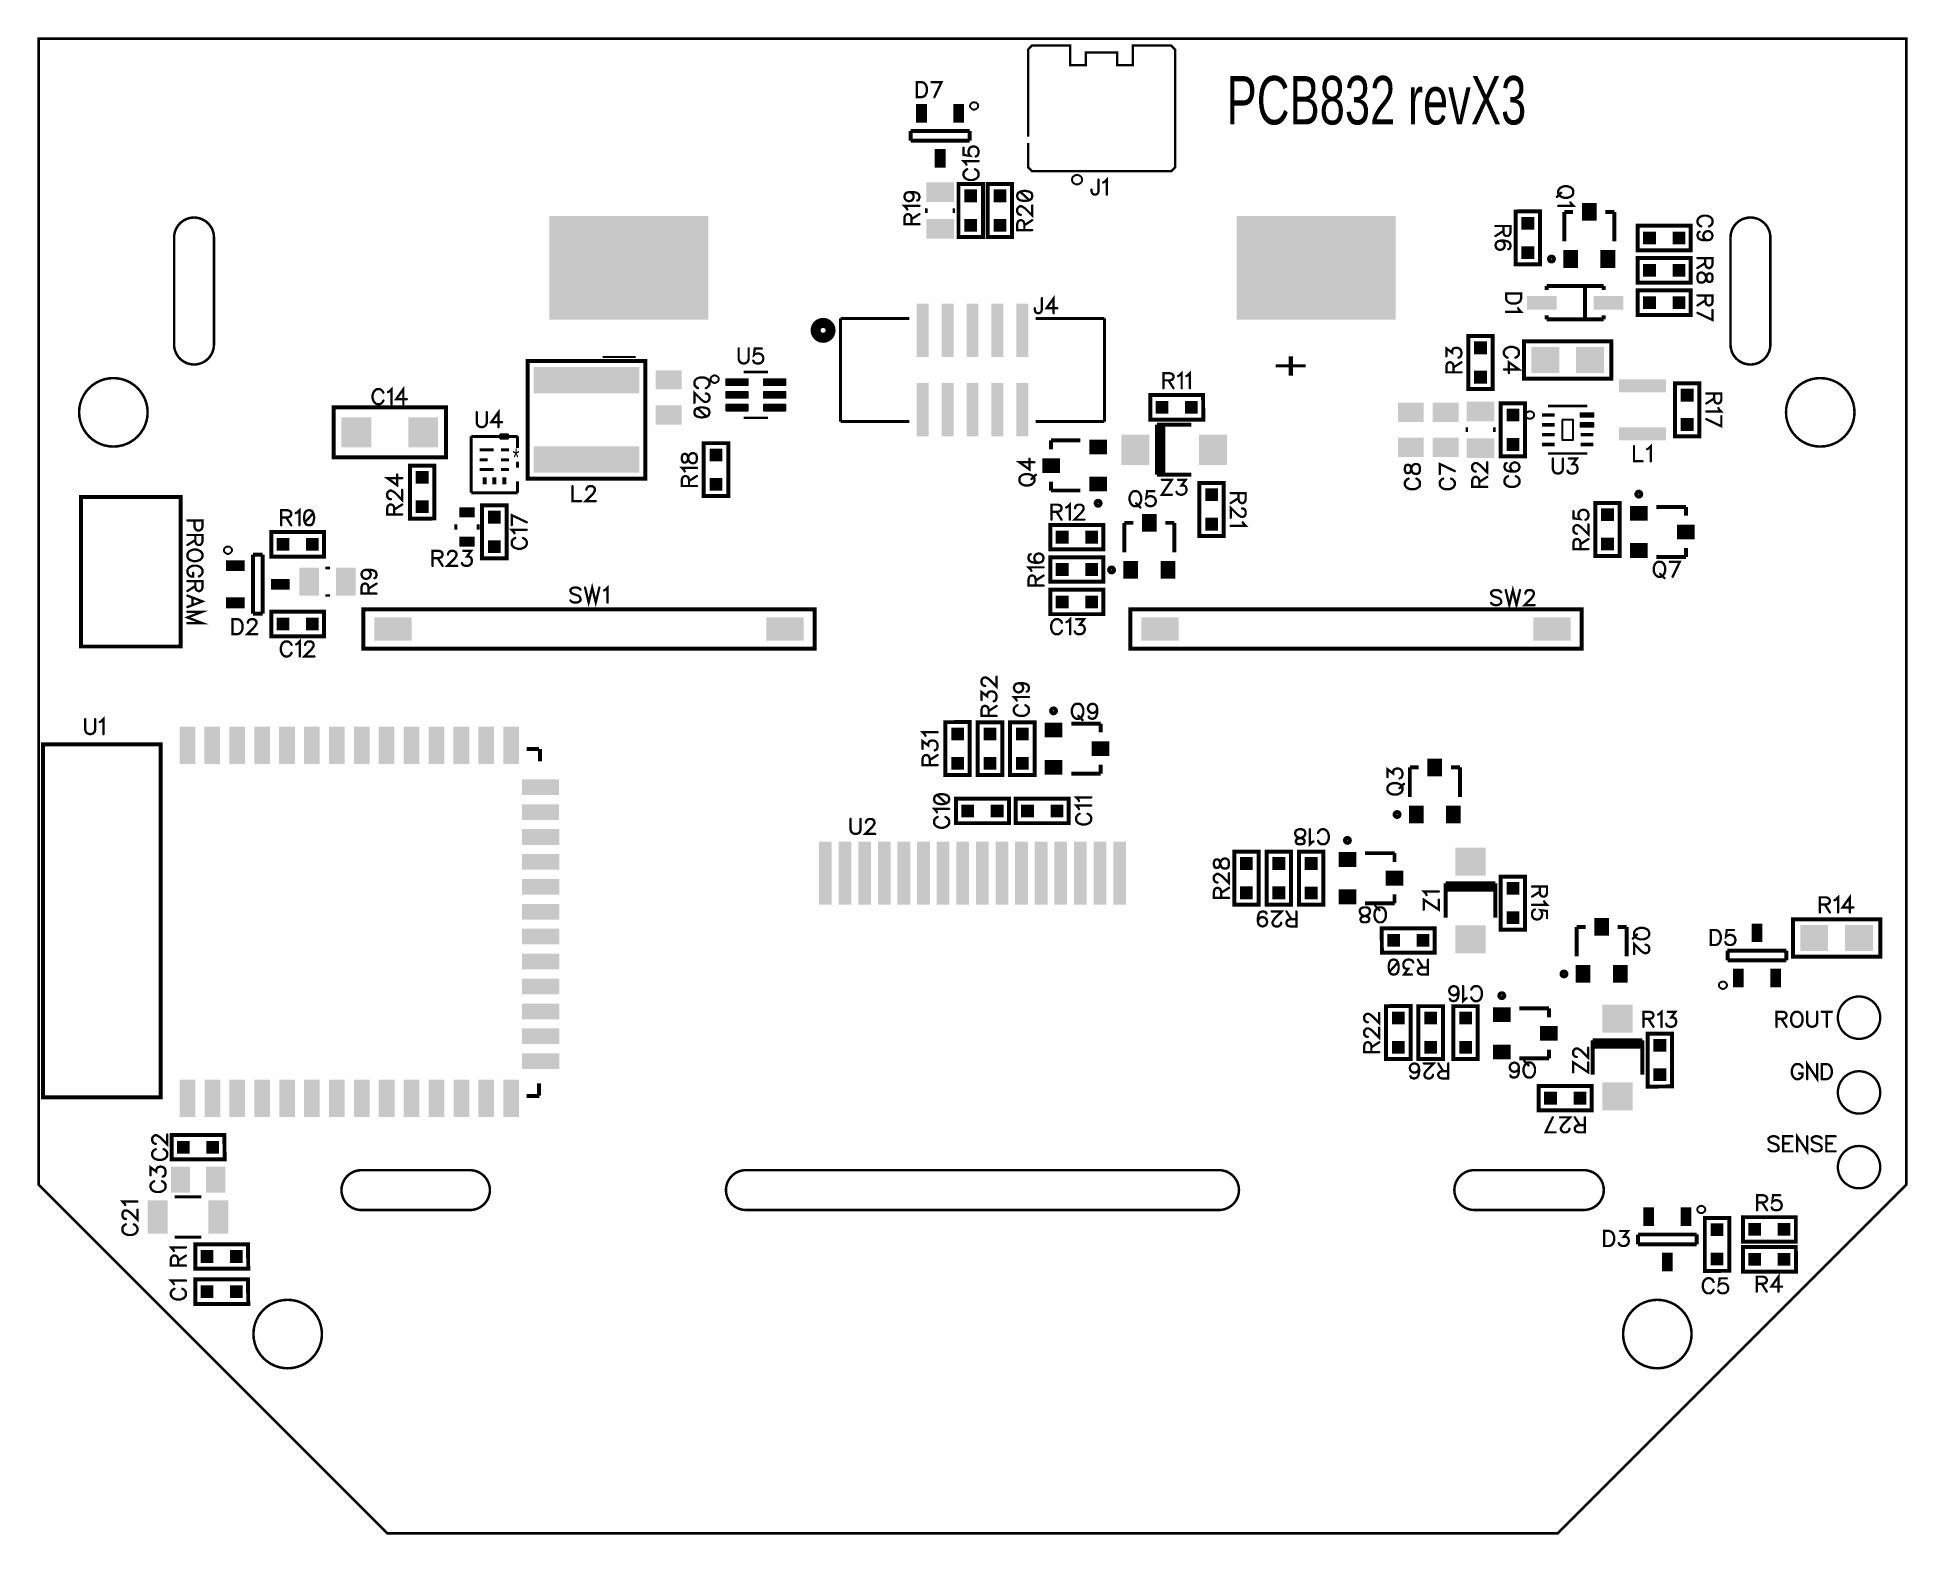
# Model space of a CAD drawing. Extents: x 0 to 3.75, y 0 to 3.
import ezdxf
from ezdxf.enums import TextEntityAlignment as Align

# ---------------------------------------------------------------- set-up
doc = ezdxf.new("R2010")
doc.units = 0
for name, color, linetype in [('Board_Outline', 21, 'CONTINUOUS'), ('Top_Paste', 7, 'CONTINUOUS'), ('Top_Silk', 3, 'CONTINUOUS')]:
    doc.layers.add(name, color=color, linetype=linetype)

msp = doc.modelspace()

# ---------------------------------------------------------------- texts
at = {"layer": 'Top_Silk', "width": 0.7}
msp.add_text('PCB832 revX3', height=0.0972, dxfattribs=at).set_placement((2.385, 2.925), align=Align.TOP_LEFT)
for s, height, rotation, p in [('|', 0.0486, 90, (1.135, 2.355)), ('+', 0.0851, 90, (2.47, 2.32)), ('*', 0.0365, 360, (0.9519, 2.1778)), ('*', 0.0365, 360, (0.9519, 2.1778))]:
    msp.add_text(s, height=height, rotation=rotation, dxfattribs=at).set_placement(p, align=Align.TOP_LEFT)

# ---------------------------------------------------------------- linework, layer by layer
at = {"layer": 'Board_Outline', "linetype": 'CONTINUOUS', "const_width": 0.005}
for points in [[(0.7, 0), (3.05, 0), (3.75, 0.7), (3.75, 3), (0, 3), (0, 0.7), (0.7, 0)], [(0.272, 2.601), (0.2723, 2.6062), (0.2734, 2.6114), (0.275, 2.6163), (0.2774, 2.621), (0.2803, 2.6254), (0.2837, 2.6293), (0.2876, 2.6327), (0.292, 2.6356), (0.2967, 2.638), (0.3016, 2.6396), (0.3068, 2.6407), (0.312, 2.641), (0.3172, 2.6407), (0.3224, 2.6396), (0.3273, 2.638), (0.332, 2.6356), (0.3364, 2.6327), (0.3403, 2.6293), (0.3437, 2.6254), (0.3466, 2.621), (0.349, 2.6163), (0.3506, 2.6114), (0.3517, 2.6062), (0.352, 2.601), (0.352, 2.386), (0.3517, 2.3808), (0.3506, 2.3756), (0.349, 2.3707), (0.3466, 2.366), (0.3437, 2.3616), (0.3403, 2.3577), (0.3364, 2.3543), (0.332, 2.3514), (0.3273, 2.349), (0.3224, 2.3474), (0.3172, 2.3463), (0.312, 2.346), (0.3068, 2.3463), (0.3016, 2.3474), (0.2967, 2.349), (0.292, 2.3514), (0.2876, 2.3543), (0.2837, 2.3577), (0.2803, 2.3616), (0.2774, 2.366), (0.275, 2.3707), (0.2734, 2.3756), (0.2723, 2.3808), (0.272, 2.386), (0.272, 2.601)], [(3.397, 2.601), (3.3973, 2.6062), (3.3984, 2.6114), (3.4, 2.6163), (3.4024, 2.621), (3.4053, 2.6254), (3.4087, 2.6293), (3.4126, 2.6327), (3.417, 2.6356), (3.4217, 2.638), (3.4266, 2.6396), (3.4318, 2.6407), (3.437, 2.641), (3.4422, 2.6407), (3.4474, 2.6396), (3.4523, 2.638), (3.457, 2.6356), (3.4614, 2.6327), (3.4653, 2.6293), (3.4687, 2.6254), (3.4716, 2.621), (3.474, 2.6163), (3.4756, 2.6114), (3.4767, 2.6062), (3.477, 2.601), (3.477, 2.386), (3.4767, 2.3808), (3.4756, 2.3756), (3.474, 2.3707), (3.4716, 2.366), (3.4687, 2.3616), (3.4653, 2.3577), (3.4614, 2.3543), (3.457, 2.3514), (3.4523, 2.349), (3.4474, 2.3474), (3.4422, 2.3463), (3.437, 2.346), (3.4318, 2.3463), (3.4266, 2.3474), (3.4217, 2.349), (3.417, 2.3514), (3.4126, 2.3543), (3.4087, 2.3577), (3.4053, 2.3616), (3.4024, 2.366), (3.4, 2.3707), (3.3984, 2.3756), (3.3973, 2.3808), (3.397, 2.386), (3.397, 2.601)], [(0.15, 2.1813), (0.141, 2.1819), (0.1322, 2.1836), (0.1237, 2.1865), (0.1156, 2.1905), (0.1081, 2.1955), (0.1014, 2.2014), (0.0954, 2.2082), (0.0905, 2.2156), (0.0865, 2.2237), (0.0836, 2.2322), (0.0818, 2.241), (0.0813, 2.25), (0.0818, 2.259), (0.0836, 2.2678), (0.0865, 2.2763), (0.0905, 2.2844), (0.0954, 2.2918), (0.1014, 2.2986), (0.1081, 2.3045), (0.1156, 2.3095), (0.1237, 2.3135), (0.1322, 2.3164), (0.141, 2.3181), (0.15, 2.3187), (0.15, 2.3187), (0.159, 2.3181), (0.1678, 2.3164), (0.1763, 2.3135), (0.1844, 2.3095), (0.1919, 2.3045), (0.1986, 2.2986), (0.2046, 2.2918), (0.2095, 2.2844), (0.2135, 2.2763), (0.2164, 2.2678), (0.2182, 2.259), (0.2187, 2.25), (0.2182, 2.241), (0.2164, 2.2322), (0.2135, 2.2237), (0.2095, 2.2156), (0.2046, 2.2082), (0.1986, 2.2014), (0.1919, 2.1955), (0.1844, 2.1905), (0.1763, 2.1865), (0.1678, 2.1836), (0.159, 2.1819), (0.15, 2.1813), (0.15, 2.1813)], [(3.5771, 2.1813), (3.5681, 2.1819), (3.5593, 2.1836), (3.5508, 2.1865), (3.5427, 2.1905), (3.5352, 2.1955), (3.5285, 2.2014), (3.5225, 2.2082), (3.5176, 2.2156), (3.5136, 2.2237), (3.5107, 2.2322), (3.5089, 2.241), (3.5084, 2.25), (3.5089, 2.259), (3.5107, 2.2678), (3.5136, 2.2763), (3.5176, 2.2844), (3.5225, 2.2918), (3.5285, 2.2986), (3.5352, 2.3045), (3.5427, 2.3095), (3.5508, 2.3135), (3.5593, 2.3164), (3.5681, 2.3181), (3.5771, 2.3187), (3.5771, 2.3187), (3.5861, 2.3181), (3.5949, 2.3164), (3.6034, 2.3135), (3.6115, 2.3095), (3.619, 2.3045), (3.6257, 2.2986), (3.6317, 2.2918), (3.6366, 2.2844), (3.6406, 2.2763), (3.6435, 2.2678), (3.6453, 2.259), (3.6458, 2.25), (3.6453, 2.241), (3.6435, 2.2322), (3.6406, 2.2237), (3.6366, 2.2156), (3.6317, 2.2082), (3.6257, 2.2014), (3.619, 2.1955), (3.6115, 2.1905), (3.6034, 2.1865), (3.5949, 2.1836), (3.5861, 2.1819), (3.5771, 2.1813), (3.5771, 2.1813)], [(0.648, 0.6489), (0.6428, 0.6492), (0.6376, 0.6503), (0.6327, 0.6519), (0.628, 0.6543), (0.6236, 0.6572), (0.6197, 0.6606), (0.6163, 0.6645), (0.6134, 0.6689), (0.611, 0.6736), (0.6094, 0.6785), (0.6083, 0.6837), (0.608, 0.6889), (0.6083, 0.6941), (0.6094, 0.6993), (0.611, 0.7042), (0.6134, 0.7089), (0.6163, 0.7133), (0.6197, 0.7172), (0.6236, 0.7206), (0.628, 0.7235), (0.6327, 0.7259), (0.6376, 0.7275), (0.6428, 0.7286), (0.648, 0.7289), (0.866, 0.7289), (0.8712, 0.7286), (0.8764, 0.7275), (0.8813, 0.7259), (0.886, 0.7235), (0.8904, 0.7206), (0.8943, 0.7172), (0.8977, 0.7133), (0.9006, 0.7089), (0.903, 0.7042), (0.9046, 0.6993), (0.9057, 0.6941), (0.906, 0.6889), (0.9057, 0.6837), (0.9046, 0.6785), (0.903, 0.6736), (0.9006, 0.6689), (0.8977, 0.6645), (0.8943, 0.6606), (0.8904, 0.6572), (0.886, 0.6543), (0.8813, 0.6519), (0.8764, 0.6503), (0.8712, 0.6492), (0.866, 0.6489), (0.648, 0.6489)], [(1.42, 0.649), (1.4148, 0.6493), (1.4096, 0.6504), (1.4047, 0.652), (1.4, 0.6544), (1.3956, 0.6573), (1.3917, 0.6607), (1.3883, 0.6646), (1.3854, 0.669), (1.383, 0.6737), (1.3814, 0.6786), (1.3803, 0.6838), (1.38, 0.689), (1.3803, 0.6942), (1.3814, 0.6994), (1.383, 0.7043), (1.3854, 0.709), (1.3883, 0.7134), (1.3917, 0.7173), (1.3956, 0.7207), (1.4, 0.7236), (1.4047, 0.726), (1.4096, 0.7276), (1.4148, 0.7287), (1.42, 0.729), (2.37, 0.729), (2.3752, 0.7287), (2.3804, 0.7276), (2.3853, 0.726), (2.39, 0.7236), (2.3944, 0.7207), (2.3983, 0.7173), (2.4017, 0.7134), (2.4046, 0.709), (2.407, 0.7043), (2.4086, 0.6994), (2.4097, 0.6942), (2.41, 0.689), (2.4097, 0.6838), (2.4086, 0.6786), (2.407, 0.6737), (2.4046, 0.669), (2.4017, 0.6646), (2.3983, 0.6607), (2.3944, 0.6573), (2.39, 0.6544), (2.3853, 0.652), (2.3804, 0.6504), (2.3752, 0.6493), (2.37, 0.649), (1.42, 0.649)], [(2.8825, 0.649), (2.8773, 0.6493), (2.8721, 0.6504), (2.8672, 0.652), (2.8625, 0.6544), (2.8581, 0.6573), (2.8542, 0.6607), (2.8508, 0.6646), (2.8479, 0.669), (2.8455, 0.6737), (2.8439, 0.6786), (2.8428, 0.6838), (2.8425, 0.689), (2.8428, 0.6942), (2.8439, 0.6994), (2.8455, 0.7043), (2.8479, 0.709), (2.8508, 0.7134), (2.8542, 0.7173), (2.8581, 0.7207), (2.8625, 0.7236), (2.8672, 0.726), (2.8721, 0.7276), (2.8773, 0.7287), (2.8825, 0.729), (3.1025, 0.729), (3.1077, 0.7287), (3.1129, 0.7276), (3.1178, 0.726), (3.1225, 0.7236), (3.1269, 0.7207), (3.1308, 0.7173), (3.1342, 0.7134), (3.1371, 0.709), (3.1395, 0.7043), (3.1411, 0.6994), (3.1422, 0.6942), (3.1425, 0.689), (3.1422, 0.6838), (3.1411, 0.6786), (3.1395, 0.6737), (3.1371, 0.669), (3.1342, 0.6646), (3.1308, 0.6607), (3.1269, 0.6573), (3.1225, 0.6544), (3.1178, 0.652), (3.1129, 0.6504), (3.1077, 0.6493), (3.1025, 0.649), (2.8825, 0.649)], [(0.5, 0.3313), (0.491, 0.3319), (0.4822, 0.3336), (0.4737, 0.3365), (0.4656, 0.3405), (0.4581, 0.3455), (0.4514, 0.3514), (0.4454, 0.3582), (0.4405, 0.3656), (0.4365, 0.3737), (0.4336, 0.3822), (0.4318, 0.391), (0.4313, 0.4), (0.4318, 0.409), (0.4336, 0.4178), (0.4365, 0.4263), (0.4405, 0.4344), (0.4454, 0.4418), (0.4514, 0.4486), (0.4581, 0.4545), (0.4656, 0.4595), (0.4737, 0.4635), (0.4822, 0.4664), (0.491, 0.4681), (0.5, 0.4687), (0.5, 0.4687), (0.509, 0.4681), (0.5178, 0.4664), (0.5263, 0.4635), (0.5344, 0.4595), (0.5419, 0.4545), (0.5486, 0.4486), (0.5546, 0.4418), (0.5595, 0.4344), (0.5635, 0.4263), (0.5664, 0.4178), (0.5682, 0.409), (0.5687, 0.4), (0.5682, 0.391), (0.5664, 0.3822), (0.5635, 0.3737), (0.5595, 0.3656), (0.5546, 0.3582), (0.5486, 0.3514), (0.5419, 0.3455), (0.5344, 0.3405), (0.5263, 0.3365), (0.5178, 0.3336), (0.509, 0.3319), (0.5, 0.3313), (0.5, 0.3313)], [(3.25, 0.3313), (3.241, 0.3319), (3.2322, 0.3336), (3.2237, 0.3365), (3.2156, 0.3405), (3.2081, 0.3455), (3.2014, 0.3514), (3.1954, 0.3582), (3.1905, 0.3656), (3.1865, 0.3737), (3.1836, 0.3822), (3.1818, 0.391), (3.1813, 0.4), (3.1818, 0.409), (3.1836, 0.4178), (3.1865, 0.4263), (3.1905, 0.4344), (3.1954, 0.4418), (3.2014, 0.4486), (3.2081, 0.4545), (3.2156, 0.4595), (3.2237, 0.4635), (3.2322, 0.4664), (3.241, 0.4681), (3.25, 0.4687), (3.25, 0.4687), (3.259, 0.4681), (3.2678, 0.4664), (3.2763, 0.4635), (3.2844, 0.4595), (3.2919, 0.4545), (3.2986, 0.4486), (3.3046, 0.4418), (3.3095, 0.4344), (3.3135, 0.4263), (3.3164, 0.4178), (3.3182, 0.409), (3.3187, 0.4), (3.3182, 0.391), (3.3164, 0.3822), (3.3135, 0.3737), (3.3095, 0.3656), (3.3046, 0.3582), (3.2986, 0.3514), (3.2919, 0.3455), (3.2844, 0.3405), (3.2763, 0.3365), (3.2678, 0.3336), (3.259, 0.3319), (3.25, 0.3313), (3.25, 0.3313)]]:
    msp.add_lwpolyline(points, dxfattribs=at)
at = {"layer": 'Top_Paste', "linetype": 'CONTINUOUS'}
for points, const_width in [([(1.3798, 2.3164, 1), (1.3819, 2.3164, 1), (1.3798, 2.3164, 1)], 0.002), ([(1.3798, 2.3048, 1), (1.3819, 2.3048, 1), (1.3798, 2.3048, 1)], 0.002), ([(1.3798, 2.2908, 1), (1.3819, 2.2908, 1), (1.3798, 2.2908, 1)], 0.002), ([(1.4226, 2.3164, 1), (1.4246, 2.3164, 1), (1.4226, 2.3164, 1)], 0.002), ([(1.4226, 2.3048, 1), (1.4246, 2.3048, 1), (1.4226, 2.3048, 1)], 0.002), ([(1.4226, 2.2908, 1), (1.4246, 2.2908, 1), (1.4226, 2.2908, 1)], 0.002), ([(1.4554, 2.3164, 1), (1.4574, 2.3164, 1), (1.4554, 2.3164, 1)], 0.002), ([(1.4554, 2.3048, 1), (1.4574, 2.3048, 1), (1.4554, 2.3048, 1)], 0.002), ([(1.4554, 2.2908, 1), (1.4574, 2.2908, 1), (1.4554, 2.2908, 1)], 0.002), ([(1.4981, 2.3164, 1), (1.5002, 2.3164, 1), (1.4981, 2.3164, 1)], 0.002), ([(1.4981, 2.3048, 1), (1.5002, 2.3048, 1), (1.4981, 2.3048, 1)], 0.002), ([(1.4981, 2.2908, 1), (1.5002, 2.2908, 1), (1.4981, 2.2908, 1)], 0.002), ([(1.3798, 2.2792, 1), (1.3819, 2.2792, 1), (1.3798, 2.2792, 1)], 0.002), ([(1.3798, 2.2652, 1), (1.3819, 2.2652, 1), (1.3798, 2.2652, 1)], 0.002), ([(1.3798, 2.2536, 1), (1.3819, 2.2536, 1), (1.3798, 2.2536, 1)], 0.002), ([(1.4226, 2.2792, 1), (1.4246, 2.2792, 1), (1.4226, 2.2792, 1)], 0.002), ([(1.4226, 2.2652, 1), (1.4246, 2.2652, 1), (1.4226, 2.2652, 1)], 0.002), ([(1.4226, 2.2536, 1), (1.4246, 2.2536, 1), (1.4226, 2.2536, 1)], 0.002), ([(1.4554, 2.2792, 1), (1.4574, 2.2792, 1), (1.4554, 2.2792, 1)], 0.002), ([(1.4554, 2.2652, 1), (1.4574, 2.2652, 1), (1.4554, 2.2652, 1)], 0.002), ([(1.4554, 2.2536, 1), (1.4574, 2.2536, 1), (1.4554, 2.2536, 1)], 0.002), ([(1.4981, 2.2792, 1), (1.5002, 2.2792, 1), (1.4981, 2.2792, 1)], 0.002), ([(1.4981, 2.2652, 1), (1.5002, 2.2652, 1), (1.4981, 2.2652, 1)], 0.002), ([(1.4981, 2.2536, 1), (1.5002, 2.2536, 1), (1.4981, 2.2536, 1)], 0.002), ([(3.0949, 2.2486, 1), (3.0964, 2.2486, 1), (3.0949, 2.2486, 1)], 0.0014), ([(3.0949, 2.2404, 1), (3.0964, 2.2404, 1), (3.0949, 2.2404, 1)], 0.0014), ([(3.0949, 2.2289, 1), (3.0964, 2.2289, 1), (3.0949, 2.2289, 1)], 0.0014), ([(3.0949, 2.2208, 1), (3.0964, 2.2208, 1), (3.0949, 2.2208, 1)], 0.0014), ([(3.1212, 2.2486, 1), (3.1226, 2.2486, 1), (3.1212, 2.2486, 1)], 0.0014), ([(3.1212, 2.2404, 1), (3.1226, 2.2404, 1), (3.1212, 2.2404, 1)], 0.0014), ([(3.1212, 2.2289, 1), (3.1226, 2.2289, 1), (3.1212, 2.2289, 1)], 0.0014), ([(3.1212, 2.2208, 1), (3.1226, 2.2208, 1), (3.1212, 2.2208, 1)], 0.0014)]:
    msp.add_lwpolyline(points, format="xyb", dxfattribs=dict(at, const_width=const_width))
msp.add_lwpolyline([(3.059, 2.2351), (3.059, 2.1949), (3.081, 2.1949), (3.081, 2.2351), (3.059, 2.2351)], dxfattribs=at)
at = {"layer": 'Top_Paste'}
for points in [[(1.7618, 2.869), (1.7834, 2.869), (1.7618, 2.8316), (1.7834, 2.8316)], [(1.8366, 2.869), (1.8582, 2.869), (1.8366, 2.8316), (1.8582, 2.8316)], [(1.7992, 2.7784), (1.8208, 2.7784), (1.7992, 2.741), (1.8208, 2.741)], [(1.782, 2.7115), (1.838, 2.7115), (1.782, 2.6721), (1.838, 2.6721)], [(1.8587, 2.6973), (1.8843, 2.6973), (1.8587, 2.6717), (1.8843, 2.6717)], [(1.9172, 2.6973), (1.9428, 2.6973), (1.9172, 2.6717), (1.9428, 2.6717)], [(3.0985, 2.67), (3.128, 2.67), (3.0985, 2.6345), (3.128, 2.6345)], [(1.0256, 2.6443), (1.3444, 2.6443), (1.0256, 2.4357), (1.3444, 2.4357)], [(1.782, 2.6379), (1.838, 2.6379), (1.782, 2.5985), (1.838, 2.5985)], [(1.8587, 2.6383), (1.8843, 2.6383), (1.8587, 2.6127), (1.8843, 2.6127)], [(1.9172, 2.6383), (1.9428, 2.6383), (1.9172, 2.6127), (1.9428, 2.6127)], [(2.4056, 2.6443), (2.7244, 2.6443), (2.4056, 2.4357), (2.7244, 2.4357)], [(2.9772, 2.6423), (3.0028, 2.6423), (2.9772, 2.6167), (3.0028, 2.6167)], [(3.2215, 2.6128), (3.2471, 2.6128), (3.2215, 2.5872), (3.2471, 2.5872)], [(3.2805, 2.6128), (3.3061, 2.6128), (3.2805, 2.5872), (3.3061, 2.5872)], [(2.9772, 2.5833), (3.0028, 2.5833), (2.9772, 2.5577), (3.0028, 2.5577)], [(3.0611, 2.5755), (3.0906, 2.5755), (3.0611, 2.54), (3.0906, 2.54)], [(3.1359, 2.5755), (3.1654, 2.5755), (3.1359, 2.54), (3.1654, 2.54)], [(3.2215, 2.5478), (3.2471, 2.5478), (3.2215, 2.5222), (3.2471, 2.5222)], [(3.2805, 2.5478), (3.3061, 2.5478), (3.2805, 2.5222), (3.3061, 2.5222)], [(2.9885, 2.4838), (3.0476, 2.4838), (2.9885, 2.4562), (3.0476, 2.4562)], [(3.1224, 2.4838), (3.1815, 2.4838), (3.1224, 2.4562), (3.1815, 2.4562)], [(3.2215, 2.4828), (3.2471, 2.4828), (3.2215, 2.4572), (3.2471, 2.4572)], [(3.2805, 2.4828), (3.3061, 2.4828), (3.2805, 2.4572), (3.3061, 2.4572)], [(1.763, 2.4681), (1.787, 2.4681), (1.763, 2.361), (1.787, 2.361)], [(1.813, 2.4681), (1.837, 2.4681), (1.813, 2.361), (1.837, 2.361)], [(1.863, 2.4681), (1.887, 2.4681), (1.863, 2.361), (1.887, 2.361)], [(1.913, 2.4681), (1.937, 2.4681), (1.913, 2.361), (1.937, 2.361)], [(1.963, 2.4681), (1.987, 2.4681), (1.963, 2.361), (1.987, 2.361)], [(2.8822, 2.3923), (2.9078, 2.3923), (2.8822, 2.3667), (2.9078, 2.3667)], [(2.997, 2.381), (3.053, 2.381), (2.997, 2.329), (3.053, 2.329)], [(3.087, 2.381), (3.143, 2.381), (3.087, 2.329), (3.143, 2.329)], [(0.9937, 2.3413), (1.2063, 2.3413), (0.9937, 2.2881), (1.2063, 2.2881)], [(1.239, 2.3345), (1.291, 2.3345), (1.239, 2.2959), (1.291, 2.2959)], [(2.8822, 2.3333), (2.9078, 2.3333), (2.8822, 2.3077), (2.9078, 2.3077)], [(1.3808, 2.3185), (1.3808, 2.3027), (1.3788, 2.3164), (1.3788, 2.3048)], [(1.3808, 2.2929), (1.3808, 2.2771), (1.3788, 2.2908), (1.3788, 2.2792)], [(1.3808, 2.3185), (1.4236, 2.3185), (1.4256, 2.3048), (1.4256, 2.3164)], [(1.3808, 2.3185), (1.4256, 2.3048), (1.3808, 2.3027), (1.4236, 2.3027)], [(1.3808, 2.2929), (1.4236, 2.2929), (1.4256, 2.2792), (1.4256, 2.2908)], [(1.3808, 2.2929), (1.4256, 2.2792), (1.3808, 2.2771), (1.4236, 2.2771)], [(1.4564, 2.3185), (1.4564, 2.3027), (1.4544, 2.3164), (1.4544, 2.3048)], [(1.4564, 2.2929), (1.4564, 2.2771), (1.4544, 2.2908), (1.4544, 2.2792)], [(1.4564, 2.3185), (1.4992, 2.3185), (1.5012, 2.3048), (1.5012, 2.3164)], [(1.4564, 2.3185), (1.5012, 2.3048), (1.4564, 2.3027), (1.4992, 2.3027)], [(1.4564, 2.2929), (1.4992, 2.2929), (1.5012, 2.2792), (1.5012, 2.2908)], [(1.4564, 2.2929), (1.5012, 2.2792), (1.4564, 2.2771), (1.4992, 2.2771)], [(1.763, 2.309), (1.787, 2.309), (1.763, 2.2019), (1.787, 2.2019)], [(1.813, 2.309), (1.837, 2.309), (1.813, 2.2019), (1.837, 2.2019)], [(1.863, 2.309), (1.887, 2.309), (1.863, 2.2019), (1.887, 2.2019)], [(1.913, 2.309), (1.937, 2.309), (1.913, 2.2019), (1.937, 2.2019)], [(1.963, 2.309), (1.987, 2.309), (1.963, 2.2019), (1.987, 2.2019)], [(3.1728, 2.316), (3.2672, 2.316), (3.1728, 2.2904), (3.2672, 2.2904)], [(3.2972, 2.2973), (3.3228, 2.2973), (3.2972, 2.2717), (3.3228, 2.2717)], [(1.239, 2.2641), (1.291, 2.2641), (1.239, 2.2255), (1.291, 2.2255)], [(1.3808, 2.2673), (1.3808, 2.2515), (1.3788, 2.2652), (1.3788, 2.2536)], [(1.3808, 2.2673), (1.4236, 2.2673), (1.4256, 2.2536), (1.4256, 2.2652)], [(1.3808, 2.2673), (1.4256, 2.2536), (1.3808, 2.2515), (1.4236, 2.2515)], [(1.4564, 2.2673), (1.4564, 2.2515), (1.4544, 2.2652), (1.4544, 2.2536)], [(1.4564, 2.2673), (1.4992, 2.2673), (1.5012, 2.2536), (1.5012, 2.2652)], [(1.4564, 2.2673), (1.5012, 2.2536), (1.4564, 2.2515), (1.4992, 2.2515)], [(2.2427, 2.2728), (2.2683, 2.2728), (2.2427, 2.2472), (2.2683, 2.2472)], [(2.3017, 2.2728), (2.3273, 2.2728), (2.3017, 2.2472), (2.3273, 2.2472)], [(2.729, 2.2695), (2.781, 2.2695), (2.729, 2.2309), (2.781, 2.2309)], [(2.799, 2.2695), (2.851, 2.2695), (2.799, 2.2309), (2.851, 2.2309)], [(2.867, 2.2715), (2.923, 2.2715), (2.867, 2.2321), (2.923, 2.2321)], [(2.9472, 2.2573), (2.9728, 2.2573), (2.9472, 2.2317), (2.9728, 2.2317)], [(0.608, 2.24), (0.668, 2.24), (0.608, 2.18), (0.668, 2.18)], [(0.742, 2.24), (0.802, 2.24), (0.742, 2.18), (0.802, 2.18)], [(3.0186, 2.2481), (3.0438, 2.2481), (3.0186, 2.241), (3.0438, 2.241)], [(3.0186, 2.2284), (3.0438, 2.2284), (3.0186, 2.2213), (3.0438, 2.2213)], [(3.0956, 2.25), (3.0956, 2.239), (3.0942, 2.2486), (3.0942, 2.2404)], [(3.0956, 2.2304), (3.0956, 2.2193), (3.0942, 2.2289), (3.0942, 2.2208)], [(3.0956, 2.25), (3.1219, 2.25), (3.1233, 2.2404), (3.1233, 2.2486)], [(3.0956, 2.25), (3.1233, 2.2404), (3.0956, 2.239), (3.1219, 2.239)], [(3.0956, 2.2304), (3.1219, 2.2304), (3.1233, 2.2208), (3.1233, 2.2289)], [(3.0956, 2.2304), (3.1233, 2.2208), (3.0956, 2.2193), (3.1219, 2.2193)], [(3.1728, 2.2196), (3.2672, 2.2196), (3.1728, 2.194), (3.2672, 2.194)], [(3.2972, 2.2383), (3.3228, 2.2383), (3.2972, 2.2127), (3.3228, 2.2127)], [(0.9937, 2.1819), (1.2063, 2.1819), (0.9937, 2.1287), (1.2063, 2.1287)], [(2.1095, 2.1954), (2.145, 2.1954), (2.1095, 2.1659), (2.145, 2.1659)], [(2.1741, 2.2055), (2.2302, 2.2055), (2.1741, 2.1445), (2.2302, 2.1445)], [(2.3298, 2.2055), (2.3859, 2.2055), (2.3298, 2.1445), (2.3859, 2.1445)], [(2.729, 2.1991), (2.781, 2.1991), (2.729, 2.1605), (2.781, 2.1605)], [(2.799, 2.1991), (2.851, 2.1991), (2.799, 2.1605), (2.851, 2.1605)], [(2.867, 2.1979), (2.923, 2.1979), (2.867, 2.1585), (2.923, 2.1585)], [(2.9472, 2.1983), (2.9728, 2.1983), (2.9472, 2.1727), (2.9728, 2.1727)], [(3.0186, 2.2087), (3.0438, 2.2087), (3.0186, 2.2016), (3.0438, 2.2016)], [(3.0186, 2.189), (3.0438, 2.189), (3.0186, 2.1819), (3.0438, 2.1819)], [(3.0962, 2.2087), (3.1214, 2.2087), (3.0962, 2.2016), (3.1214, 2.2016)], [(3.0962, 2.189), (3.1214, 2.189), (3.0962, 2.1819), (3.1214, 2.1819)], [(0.8855, 2.1776), (0.9135, 2.1776), (0.8855, 2.1715), (0.9135, 2.1715)], [(0.8855, 2.1579), (0.9015, 2.1579), (0.8855, 2.1518), (0.9015, 2.1518)], [(0.9285, 2.1776), (0.9445, 2.1776), (0.9285, 2.1715), (0.9445, 2.1715)], [(0.9285, 2.1579), (0.9445, 2.1579), (0.9285, 2.1518), (0.9445, 2.1518)], [(1.3472, 2.1773), (1.3728, 2.1773), (1.3472, 2.1517), (1.3728, 2.1517)], [(2.015, 2.158), (2.0505, 2.158), (2.015, 2.1285), (2.0505, 2.1285)], [(0.7572, 2.1323), (0.7828, 2.1323), (0.7572, 2.1067), (0.7828, 2.1067)], [(0.8855, 2.1382), (0.9135, 2.1382), (0.8855, 2.1321), (0.9135, 2.1321)], [(0.8913, 2.1196), (0.8993, 2.1196), (0.8913, 2.1055), (0.8993, 2.1055)], [(0.911, 2.1196), (0.919, 2.1196), (0.911, 2.1055), (0.919, 2.1055)], [(0.9285, 2.1382), (0.9445, 2.1382), (0.9285, 2.1321), (0.9445, 2.1321)], [(0.9307, 2.1196), (0.9387, 2.1196), (0.9307, 2.1055), (0.9387, 2.1055)], [(1.3472, 2.1183), (1.3728, 2.1183), (1.3472, 2.0927), (1.3728, 2.0927)], [(2.1095, 2.1206), (2.145, 2.1206), (2.1095, 2.0911), (2.145, 2.0911)], [(0.7572, 2.0733), (0.7828, 2.0733), (0.7572, 2.0477), (0.7828, 2.0477)], [(2.3422, 2.0973), (2.3678, 2.0973), (2.3422, 2.0717), (2.3678, 2.0717)], [(0.8445, 2.0595), (0.8755, 2.0595), (0.8445, 2.0395), (0.8755, 2.0395)], [(0.9022, 2.0523), (0.9278, 2.0523), (0.9022, 2.0267), (0.9278, 2.0267)], [(2.2152, 2.0459), (2.2448, 2.0459), (2.2152, 2.0104), (2.2448, 2.0104)], [(2.3422, 2.0383), (2.3678, 2.0383), (2.3422, 2.0127), (2.3678, 2.0127)], [(3.1372, 2.0573), (3.1628, 2.0573), (3.1372, 2.0317), (3.1628, 2.0317)], [(3.195, 2.0622), (3.2305, 2.0622), (3.195, 2.0326), (3.2305, 2.0326)], [(0.4777, 1.9978), (0.5033, 1.9978), (0.4777, 1.9722), (0.5033, 1.9722)], [(0.5367, 1.9978), (0.5623, 1.9978), (0.5367, 1.9722), (0.5623, 1.9722)], [(0.8445, 2.0005), (0.8755, 2.0005), (0.8445, 1.9805), (0.8755, 1.9805)], [(0.9022, 1.9933), (0.9278, 1.9933), (0.9022, 1.9677), (0.9278, 1.9677)], [(2.0422, 2.0123), (2.0678, 2.0123), (2.0422, 1.9867), (2.0678, 1.9867)], [(2.1013, 2.0123), (2.1269, 2.0123), (2.1013, 1.9867), (2.1269, 1.9867)], [(3.1372, 1.9983), (3.1628, 1.9983), (3.1372, 1.9727), (3.1628, 1.9727)], [(3.2895, 2.0248), (3.325, 2.0248), (3.2895, 1.9952), (3.325, 1.9952)], [(0.376, 1.9532), (0.4134, 1.9532), (0.376, 1.9316), (0.4134, 1.9316)], [(3.195, 1.9874), (3.2305, 1.9874), (3.195, 1.9578), (3.2305, 1.9578)], [(0.4666, 1.9158), (0.504, 1.9158), (0.4666, 1.8942), (0.504, 1.8942)], [(0.5235, 1.938), (0.5629, 1.938), (0.5235, 1.882), (0.5629, 1.882)], [(0.5971, 1.938), (0.6365, 1.938), (0.5971, 1.882), (0.6365, 1.882)], [(2.0422, 1.9473), (2.0678, 1.9473), (2.0422, 1.9217), (2.0678, 1.9217)], [(2.1013, 1.9473), (2.1269, 1.9473), (2.1013, 1.9217), (2.1269, 1.9217)], [(2.1778, 1.9514), (2.2074, 1.9514), (2.1778, 1.9159), (2.2074, 1.9159)], [(2.2526, 1.9514), (2.2822, 1.9514), (2.2526, 1.9159), (2.2822, 1.9159)], [(0.376, 1.8784), (0.4134, 1.8784), (0.376, 1.8568), (0.4134, 1.8568)], [(2.0422, 1.8823), (2.0678, 1.8823), (2.0422, 1.8567), (2.0678, 1.8567)], [(2.1013, 1.8823), (2.1269, 1.8823), (2.1013, 1.8567), (2.1269, 1.8567)], [(0.4777, 1.8378), (0.5033, 1.8378), (0.4777, 1.8122), (0.5033, 1.8122)], [(0.5367, 1.8378), (0.5623, 1.8378), (0.5367, 1.8122), (0.5623, 1.8122)], [(0.6739, 1.8386), (0.7487, 1.8386), (0.6739, 1.7914), (0.7487, 1.7914)], [(1.4613, 1.8386), (1.5361, 1.8386), (1.4613, 1.7914), (1.5361, 1.7914)], [(2.2139, 1.8386), (2.2887, 1.8386), (2.2139, 1.7914), (2.2887, 1.7914)], [(3.0013, 1.8386), (3.0761, 1.8386), (3.0013, 1.7914), (3.0761, 1.7914)], [(0.2829, 1.6191), (0.3144, 1.6191), (0.2829, 1.5443), (0.3144, 1.5443)], [(0.3329, 1.6191), (0.3644, 1.6191), (0.3329, 1.5443), (0.3644, 1.5443)], [(0.3829, 1.6191), (0.4144, 1.6191), (0.3829, 1.5443), (0.4144, 1.5443)], [(0.4329, 1.6191), (0.4644, 1.6191), (0.4329, 1.5443), (0.4644, 1.5443)], [(0.4829, 1.6191), (0.5144, 1.6191), (0.4829, 1.5443), (0.5144, 1.5443)], [(0.5329, 1.6191), (0.5644, 1.6191), (0.5329, 1.5443), (0.5644, 1.5443)], [(0.5829, 1.6191), (0.6144, 1.6191), (0.5829, 1.5443), (0.6144, 1.5443)], [(0.6329, 1.6191), (0.6644, 1.6191), (0.6329, 1.5443), (0.6644, 1.5443)], [(0.6829, 1.6191), (0.7144, 1.6191), (0.6829, 1.5443), (0.7144, 1.5443)], [(0.7329, 1.6191), (0.7644, 1.6191), (0.7329, 1.5443), (0.7644, 1.5443)], [(0.7829, 1.6191), (0.8144, 1.6191), (0.7829, 1.5443), (0.8144, 1.5443)], [(0.8329, 1.6191), (0.8644, 1.6191), (0.8329, 1.5443), (0.8644, 1.5443)], [(0.8829, 1.6191), (0.9144, 1.6191), (0.8829, 1.5443), (0.9144, 1.5443)], [(0.9329, 1.6191), (0.9644, 1.6191), (0.9329, 1.5443), (0.9644, 1.5443)], [(1.8322, 1.6173), (1.8578, 1.6173), (1.8322, 1.5917), (1.8578, 1.5917)], [(1.8972, 1.6173), (1.9228, 1.6173), (1.8972, 1.5917), (1.9228, 1.5917)], [(1.9622, 1.6173), (1.9878, 1.6173), (1.9622, 1.5917), (1.9878, 1.5917)], [(2.02, 1.6272), (2.0555, 1.6272), (2.02, 1.5976), (2.0555, 1.5976)], [(2.1145, 1.5898), (2.15, 1.5898), (2.1145, 1.5602), (2.15, 1.5602)], [(1.8322, 1.5583), (1.8578, 1.5583), (1.8322, 1.5327), (1.8578, 1.5327)], [(1.8972, 1.5583), (1.9228, 1.5583), (1.8972, 1.5327), (1.9228, 1.5327)], [(1.9622, 1.5583), (1.9878, 1.5583), (1.9622, 1.5327), (1.9878, 1.5327)], [(2.02, 1.5524), (2.0555, 1.5524), (2.02, 1.5228), (2.0555, 1.5228)], [(2.7885, 1.555), (2.818, 1.555), (2.7885, 1.5195), (2.818, 1.5195)], [(0.9703, 1.5134), (1.0451, 1.5134), (0.9703, 1.4819), (1.0451, 1.4819)], [(0.9703, 1.4634), (1.0451, 1.4634), (0.9703, 1.4319), (1.0451, 1.4319)], [(1.8527, 1.4628), (1.8783, 1.4628), (1.8527, 1.4372), (1.8783, 1.4372)], [(1.9117, 1.4628), (1.9373, 1.4628), (1.9117, 1.4372), (1.9373, 1.4372)], [(1.9727, 1.4628), (1.9983, 1.4628), (1.9727, 1.4372), (1.9983, 1.4372)], [(2.0317, 1.4628), (2.0573, 1.4628), (2.0317, 1.4372), (2.0573, 1.4372)], [(2.7511, 1.4605), (2.7806, 1.4605), (2.7511, 1.425), (2.7806, 1.425)], [(2.8259, 1.4605), (2.8554, 1.4605), (2.8259, 1.425), (2.8554, 1.425)], [(0.9703, 1.4134), (1.0452, 1.4134), (0.9703, 1.3819), (1.0452, 1.3819)], [(0.9703, 1.3634), (1.0452, 1.3634), (0.9703, 1.3319), (1.0452, 1.3319)], [(1.5669, 1.388), (1.5925, 1.388), (1.5669, 1.262), (1.5925, 1.262)], [(1.6063, 1.388), (1.6319, 1.388), (1.6063, 1.262), (1.6319, 1.262)], [(1.6457, 1.388), (1.6713, 1.388), (1.6457, 1.262), (1.6713, 1.262)], [(1.685, 1.388), (1.7106, 1.388), (1.685, 1.262), (1.7106, 1.262)], [(1.7244, 1.388), (1.75, 1.388), (1.7244, 1.262), (1.75, 1.262)], [(1.7638, 1.388), (1.7894, 1.388), (1.7638, 1.262), (1.7894, 1.262)], [(1.8031, 1.388), (1.8287, 1.388), (1.8031, 1.262), (1.8287, 1.262)], [(1.8425, 1.388), (1.8681, 1.388), (1.8425, 1.262), (1.8681, 1.262)], [(1.8819, 1.388), (1.9075, 1.388), (1.8819, 1.262), (1.9075, 1.262)], [(1.9213, 1.388), (1.9469, 1.388), (1.9213, 1.262), (1.9469, 1.262)], [(1.9606, 1.388), (1.9862, 1.388), (1.9606, 1.262), (1.9862, 1.262)], [(2, 1.388), (2.0256, 1.388), (2, 1.262), (2.0256, 1.262)], [(2.0394, 1.388), (2.065, 1.388), (2.0394, 1.262), (2.065, 1.262)], [(2.0787, 1.388), (2.1043, 1.388), (2.0787, 1.262), (2.1043, 1.262)], [(2.1181, 1.388), (2.1437, 1.388), (2.1181, 1.262), (2.1437, 1.262)], [(2.1575, 1.388), (2.1831, 1.388), (2.1575, 1.262), (2.1831, 1.262)], [(2.4122, 1.3573), (2.4378, 1.3573), (2.4122, 1.3317), (2.4378, 1.3317)], [(2.4772, 1.3573), (2.5028, 1.3573), (2.4772, 1.3317), (2.5028, 1.3317)], [(2.5422, 1.3572), (2.5678, 1.3572), (2.5422, 1.3316), (2.5678, 1.3316)], [(2.61, 1.3672), (2.6455, 1.3672), (2.61, 1.3376), (2.6455, 1.3376)], [(2.8445, 1.3759), (2.9055, 1.3759), (2.8445, 1.3198), (2.9055, 1.3198)], [(2.7045, 1.3298), (2.74, 1.3298), (2.7045, 1.3002), (2.74, 1.3002)], [(0.9704, 1.3134), (1.0452, 1.3134), (0.9704, 1.2819), (1.0452, 1.2819)], [(2.4122, 1.2983), (2.4378, 1.2983), (2.4122, 1.2727), (2.4378, 1.2727)], [(2.4772, 1.2983), (2.5028, 1.2983), (2.4772, 1.2727), (2.5028, 1.2727)], [(2.5422, 1.2981), (2.5678, 1.2981), (2.5422, 1.2725), (2.5678, 1.2725)], [(2.61, 1.2924), (2.6455, 1.2924), (2.61, 1.2628), (2.6455, 1.2628)], [(2.9472, 1.3073), (2.9728, 1.3073), (2.9472, 1.2817), (2.9728, 1.2817)], [(0.9704, 1.2634), (1.0452, 1.2634), (0.9704, 1.2319), (1.0452, 1.2319)], [(2.9472, 1.2483), (2.9728, 1.2483), (2.9472, 1.2227), (2.9728, 1.2227)], [(0.9704, 1.2134), (1.0452, 1.2134), (0.9704, 1.1819), (1.0452, 1.1819)], [(2.7077, 1.2028), (2.7333, 1.2028), (2.7077, 1.1772), (2.7333, 1.1772)], [(2.7667, 1.2028), (2.7923, 1.2028), (2.7667, 1.1772), (2.7923, 1.1772)], [(2.8445, 1.2202), (2.9055, 1.2202), (2.8445, 1.1641), (2.9055, 1.1641)], [(3.1235, 1.235), (3.153, 1.235), (3.1235, 1.1995), (3.153, 1.1995)], [(3.4392, 1.224), (3.4608, 1.224), (3.4392, 1.1866), (3.4608, 1.1866)], [(3.537, 1.221), (3.593, 1.221), (3.537, 1.169), (3.593, 1.169)], [(3.627, 1.221), (3.683, 1.221), (3.627, 1.169), (3.683, 1.169)], [(0.9704, 1.1634), (1.0452, 1.1634), (0.9704, 1.1319), (1.0452, 1.1319)], [(3.0861, 1.1405), (3.1156, 1.1405), (3.0861, 1.105), (3.1156, 1.105)], [(3.1609, 1.1405), (3.1904, 1.1405), (3.1609, 1.105), (3.1904, 1.105)], [(3.4018, 1.1334), (3.4234, 1.1334), (3.4018, 1.096), (3.4234, 1.096)], [(3.4766, 1.1334), (3.4982, 1.1334), (3.4766, 1.096), (3.4982, 1.096)], [(0.9704, 1.1134), (1.0452, 1.1134), (0.9704, 1.0819), (1.0452, 1.0819)], [(0.9704, 1.0634), (1.0452, 1.0634), (0.9704, 1.0319), (1.0452, 1.0319)], [(2.92, 1.0556), (2.9555, 1.0556), (2.92, 1.026), (2.9555, 1.026)], [(3.1395, 1.0609), (3.2005, 1.0609), (3.1395, 1.0048), (3.2005, 1.0048)], [(2.7172, 1.0473), (2.7428, 1.0473), (2.7172, 1.0217), (2.7428, 1.0217)], [(2.7822, 1.0473), (2.8078, 1.0473), (2.7822, 1.0217), (2.8078, 1.0217)], [(2.8522, 1.0473), (2.8778, 1.0473), (2.8522, 1.0217), (2.8778, 1.0217)], [(3.0145, 1.0182), (3.05, 1.0182), (3.0145, 0.9886), (3.05, 0.9886)], [(0.9704, 1.0134), (1.0452, 1.0134), (0.9704, 0.9819), (1.0452, 0.9819)], [(2.7172, 0.9883), (2.7428, 0.9883), (2.7172, 0.9627), (2.7428, 0.9627)], [(2.7822, 0.9883), (2.8078, 0.9883), (2.7822, 0.9627), (2.8078, 0.9627)], [(2.8522, 0.9883), (2.8778, 0.9883), (2.8522, 0.9627), (2.8778, 0.9627)], [(2.92, 0.9808), (2.9555, 0.9808), (2.92, 0.9512), (2.9555, 0.9512)], [(3.2422, 0.9923), (3.2678, 0.9923), (3.2422, 0.9667), (3.2678, 0.9667)], [(0.9704, 0.9634), (1.0452, 0.9634), (0.9704, 0.9319), (1.0452, 0.9319)], [(0.283, 0.9104), (0.3145, 0.9104), (0.283, 0.8356), (0.3145, 0.8356)], [(0.333, 0.9104), (0.3645, 0.9104), (0.333, 0.8356), (0.3645, 0.8356)], [(0.383, 0.9104), (0.4145, 0.9104), (0.383, 0.8356), (0.4145, 0.8356)], [(0.433, 0.9104), (0.4645, 0.9104), (0.433, 0.8356), (0.4645, 0.8356)], [(0.483, 0.9104), (0.5145, 0.9104), (0.483, 0.8356), (0.5145, 0.8356)], [(0.533, 0.9104), (0.5645, 0.9104), (0.533, 0.8356), (0.5645, 0.8356)], [(0.583, 0.9104), (0.6145, 0.9104), (0.583, 0.8356), (0.6145, 0.8356)], [(0.633, 0.9104), (0.6645, 0.9104), (0.633, 0.8356), (0.6645, 0.8356)], [(0.683, 0.9104), (0.7145, 0.9104), (0.683, 0.8356), (0.7145, 0.8356)], [(0.733, 0.9104), (0.7645, 0.9104), (0.733, 0.8356), (0.7645, 0.8356)], [(0.783, 0.9104), (0.8145, 0.9104), (0.783, 0.8356), (0.8145, 0.8356)], [(0.833, 0.9104), (0.8645, 0.9104), (0.833, 0.8356), (0.8645, 0.8356)], [(0.883, 0.9104), (0.9145, 0.9104), (0.883, 0.8356), (0.9145, 0.8356)], [(0.933, 0.9104), (0.9645, 0.9104), (0.933, 0.8356), (0.9645, 0.8356)], [(3.1395, 0.9052), (3.2005, 0.9052), (3.1395, 0.8491), (3.2005, 0.8491)], [(3.2422, 0.9333), (3.2678, 0.9333), (3.2422, 0.9077), (3.2678, 0.9077)], [(3.0227, 0.8862), (3.0483, 0.8862), (3.0227, 0.8606), (3.0483, 0.8606)], [(3.0817, 0.8862), (3.1073, 0.8862), (3.0817, 0.8606), (3.1073, 0.8606)], [(0.2777, 0.7878), (0.3033, 0.7878), (0.2777, 0.7622), (0.3033, 0.7622)], [(0.3367, 0.7878), (0.3623, 0.7878), (0.3367, 0.7622), (0.3623, 0.7622)], [(0.2655, 0.736), (0.3041, 0.736), (0.2655, 0.684), (0.3041, 0.684)], [(0.3359, 0.736), (0.3745, 0.736), (0.3359, 0.684), (0.3745, 0.684)], [(0.219, 0.6685), (0.259, 0.6685), (0.219, 0.6015), (0.259, 0.6015)], [(0.341, 0.6685), (0.381, 0.6685), (0.341, 0.6015), (0.381, 0.6015)], [(3.2218, 0.654), (3.2434, 0.654), (3.2218, 0.6166), (3.2434, 0.6166)], [(3.2966, 0.654), (3.3182, 0.654), (3.2966, 0.6166), (3.3182, 0.6166)], [(3.3572, 0.6223), (3.3828, 0.6223), (3.3572, 0.5967), (3.3828, 0.5967)], [(3.4327, 0.6228), (3.4583, 0.6228), (3.4327, 0.5972), (3.4583, 0.5972)], [(3.4917, 0.6228), (3.5173, 0.6228), (3.4917, 0.5972), (3.5173, 0.5972)], [(0.3252, 0.5685), (0.3508, 0.5685), (0.3252, 0.5429), (0.3508, 0.5429)], [(0.3842, 0.5685), (0.4098, 0.5685), (0.3842, 0.5429), (0.4098, 0.5429)], [(3.2592, 0.5634), (3.2808, 0.5634), (3.2592, 0.526), (3.2808, 0.526)], [(3.3572, 0.5633), (3.3828, 0.5633), (3.3572, 0.5377), (3.3828, 0.5377)], [(3.4327, 0.5628), (3.4583, 0.5628), (3.4327, 0.5372), (3.4583, 0.5372)], [(3.4917, 0.5628), (3.5173, 0.5628), (3.4917, 0.5372), (3.5173, 0.5372)], [(0.3252, 0.4978), (0.3508, 0.4978), (0.3252, 0.4722), (0.3508, 0.4722)], [(0.3842, 0.4978), (0.4098, 0.4978), (0.3842, 0.4722), (0.4098, 0.4722)]]:
    msp.add_solid(points, dxfattribs=at)
at = {"layer": 'Top_Silk', "linetype": 'CONTINUOUS'}
for points, const_width in [([(2.1342, 2.9722), (2.1027, 2.9722), (2.1027, 2.9466), (2.0712, 2.9466), (2.0712, 2.986), (1.9944, 2.986), (1.9866, 2.9781), (1.9866, 2.8033)], 0.0047), ([(2.1342, 2.9722), (2.1657, 2.9722), (2.1657, 2.9466), (2.1972, 2.9466), (2.1972, 2.986), (2.274, 2.986), (2.2819, 2.9781), (2.2819, 2.7419), (2.274, 2.734), (2.1342, 2.734)], 0.0047), ([(1.7633, 2.9128), (1.7633, 2.8826), (1.7733, 2.8826), (1.7776, 2.8841), (1.7805, 2.8869), (1.782, 2.8898), (1.7834, 2.8941), (1.7834, 2.9013), (1.782, 2.9056), (1.7805, 2.9084), (1.7776, 2.9113), (1.7733, 2.9128), (1.7633, 2.9128)], 0.0046), ([(1.7984, 2.8826), (1.8127, 2.9127), (1.7926, 2.9127)], 0.0046), ([(1.869, 2.8148), (1.7509, 2.8148)], 0.008), ([(1.7509, 2.8148), (1.7509, 2.7952)], 0.008), ([(1.869, 2.7952), (1.869, 2.8148)], 0.008), ([(1.7509, 2.7952), (1.869, 2.7952)], 0.008), ([(1.8571, 2.7808), (1.8571, 2.7665), (1.87, 2.765), (1.8686, 2.7665), (1.8671, 2.7708), (1.8671, 2.775), (1.8686, 2.7794), (1.8714, 2.7822), (1.8757, 2.7837), (1.8786, 2.7837), (1.8829, 2.7822), (1.8858, 2.7794), (1.8872, 2.775), (1.8872, 2.7708), (1.8858, 2.7665), (1.8843, 2.765), (1.8815, 2.7636)], 0.0046), ([(1.9866, 2.7907), (1.9866, 2.7419), (1.9944, 2.734), (2.1342, 2.734)], 0.0047), ([(1.8628, 2.7471), (1.8614, 2.75), (1.8571, 2.7543), (1.8872, 2.7543)], 0.0046), ([(1.8469, 2.6019), (1.8961, 2.6019), (1.8961, 2.7081), (1.8469, 2.7081), (1.8469, 2.6019)], 0.008), ([(1.8642, 2.7379), (1.8614, 2.7364), (1.8585, 2.7335), (1.8571, 2.7307), (1.8571, 2.725), (1.8585, 2.7221), (1.8614, 2.7192), (1.8642, 2.7178), (1.8685, 2.7163), (1.8757, 2.7163), (1.88, 2.7178), (1.8829, 2.7192), (1.8858, 2.7221), (1.8872, 2.725), (1.8872, 2.7307), (1.8858, 2.7335), (1.8829, 2.7364), (1.88, 2.7379)], 0.0046), ([(1.9546, 2.7081), (1.9054, 2.7081), (1.9054, 2.6019), (1.9546, 2.6019), (1.9546, 2.7081)], 0.008), ([(2.1282, 2.7171), (2.1282, 2.6941), (2.1267, 2.6898), (2.1253, 2.6884), (2.1224, 2.6869), (2.1195, 2.6869), (2.1167, 2.6884), (2.1153, 2.6898), (2.1138, 2.6941), (2.1138, 2.697)], 0.0046), ([(2.1374, 2.7113), (2.1403, 2.7128), (2.1446, 2.717), (2.1446, 2.6869)], 0.0046), ([(3.0813, 2.6951), (3.08, 2.6979), (3.0771, 2.7008), (3.0742, 2.7022), (3.0699, 2.7037), (3.0627, 2.7037), (3.0584, 2.7022), (3.0555, 2.7008), (3.0527, 2.6979), (3.0512, 2.6951), (3.0512, 2.6893), (3.0527, 2.6865), (3.0555, 2.6836), (3.0584, 2.6822), (3.0627, 2.6807), (3.0699, 2.6807), (3.0742, 2.6822), (3.0771, 2.6836), (3.08, 2.6865), (3.0813, 2.6893), (3.0813, 2.6951)], 0.0046), ([(1.744, 2.6571), (1.7426, 2.66), (1.7383, 2.6643), (1.7684, 2.6643)], 0.0046), ([(1.7483, 2.6922), (1.7526, 2.6908), (1.7555, 2.6879), (1.7569, 2.6836), (1.7569, 2.6822), (1.7555, 2.6779), (1.7526, 2.675), (1.7483, 2.6736), (1.7469, 2.6736), (1.7426, 2.675), (1.7397, 2.6779), (1.7383, 2.6822), (1.7383, 2.6836), (1.7397, 2.6879), (1.7426, 2.6908), (1.7483, 2.6922), (1.7555, 2.6922), (1.7627, 2.6908), (1.767, 2.6879), (1.7684, 2.6836), (1.7684, 2.6808), (1.767, 2.6765), (1.7641, 2.675)], 0.0046), ([(1.9648, 2.6829), (1.9662, 2.6786), (1.9706, 2.6757), (1.9777, 2.6743), (1.982, 2.6743), (1.9892, 2.6757), (1.9935, 2.6786), (1.9949, 2.6829), (1.9949, 2.6858), (1.9935, 2.6901), (1.9892, 2.6929), (1.982, 2.6944), (1.9777, 2.6944), (1.9706, 2.6929), (1.9662, 2.6901), (1.9648, 2.6858), (1.9648, 2.6829)], 0.0046), ([(1.972, 2.6464), (1.9706, 2.6464), (1.9677, 2.6478), (1.9662, 2.6493), (1.9648, 2.6521), (1.9648, 2.6579), (1.9662, 2.6607), (1.9677, 2.6622), (1.9706, 2.6636), (1.9734, 2.6636), (1.9763, 2.6622), (1.9806, 2.6593), (1.9949, 2.645), (1.9949, 2.665)], 0.0046), ([(1.9706, 2.6929), (1.9892, 2.6757)], 0.0046), ([(3.057, 2.6908), (3.0484, 2.6822)], 0.0046), ([(3.0756, 2.6715), (3.077, 2.6686), (3.0813, 2.6643), (3.0512, 2.6643)], 0.0046), ([(1.7526, 2.6278), (1.7526, 2.6407), (1.7512, 2.645), (1.7497, 2.6464), (1.7469, 2.6478), (1.744, 2.6478), (1.7412, 2.6464), (1.7397, 2.645), (1.7383, 2.6407), (1.7383, 2.6278), (1.7684, 2.6278)], 0.0046), ([(1.7526, 2.6378), (1.7684, 2.6479)], 0.0046), ([(1.7824, 2.6503), (1.7824, 2.6597)], 0.005), ([(1.8376, 2.6503), (1.8376, 2.6597)], 0.005), ([(1.9791, 2.6156), (1.9791, 2.6285), (1.9777, 2.6328), (1.9763, 2.6343), (1.9734, 2.6357), (1.9705, 2.6357), (1.9677, 2.6343), (1.9662, 2.6328), (1.9648, 2.6285), (1.9648, 2.6156), (1.9949, 2.6156)], 0.0046), ([(1.9791, 2.6256), (1.9949, 2.6357)], 0.0046), ([(2.9654, 2.5468), (3.0146, 2.5469), (3.0146, 2.6532), (2.9654, 2.6531), (2.9654, 2.5468)], 0.008), ([(3.0631, 2.5932), (3.0631, 2.6523)], 0.008), ([(3.0631, 2.6523), (3.0809, 2.6523)], 0.008), ([(3.1457, 2.6523), (3.1635, 2.6523)], 0.008), ([(3.1635, 2.5932), (3.1635, 2.6523)], 0.008), ([(3.317, 2.5754), (3.317, 2.6246), (3.2107, 2.6246), (3.2107, 2.5754), (3.317, 2.5754)], 0.008), ([(3.3537, 2.6232), (3.3566, 2.6246), (3.3595, 2.6275), (3.3609, 2.6304), (3.3609, 2.6361), (3.3595, 2.639), (3.3566, 2.6418), (3.3537, 2.6433), (3.3494, 2.6447), (3.3422, 2.6447), (3.338, 2.6433), (3.3351, 2.6418), (3.3322, 2.639), (3.3308, 2.6361), (3.3308, 2.6304), (3.3322, 2.6275), (3.3351, 2.6246), (3.338, 2.6232)], 0.0046), ([(2.9409, 2.624), (2.9409, 2.6111), (2.9423, 2.6068), (2.9437, 2.6053), (2.9466, 2.6039), (2.9495, 2.6039), (2.9523, 2.6053), (2.9538, 2.6068), (2.9552, 2.6111), (2.9552, 2.624), (2.9251, 2.624)], 0.0046), ([(2.9409, 2.6139), (2.9251, 2.6039)], 0.0046), ([(2.9509, 2.5774), (2.9538, 2.5789), (2.9552, 2.5832), (2.9552, 2.586), (2.9538, 2.5903), (2.9494, 2.5932), (2.9423, 2.5946), (2.9351, 2.5946), (2.9294, 2.5932), (2.9265, 2.5903), (2.9251, 2.586), (2.9251, 2.5846), (2.9265, 2.5803), (2.9294, 2.5774), (2.9337, 2.576), (2.9351, 2.576), (2.9394, 2.5774), (2.9423, 2.5803), (2.9437, 2.5846), (2.9437, 2.586), (2.9423, 2.5903), (2.9394, 2.5932), (2.9351, 2.5946)], 0.0046), ([(3.3509, 2.5953), (3.3465, 2.5967), (3.3437, 2.5996), (3.3422, 2.6039), (3.3422, 2.6053), (3.3437, 2.6096), (3.3465, 2.6125), (3.3509, 2.6139), (3.3523, 2.6139), (3.3566, 2.6125), (3.3594, 2.6096), (3.3609, 2.6053), (3.3609, 2.6039), (3.3594, 2.5996), (3.3566, 2.5967), (3.3509, 2.5953), (3.3437, 2.5953), (3.3365, 2.5967), (3.3322, 2.5996), (3.3308, 2.6039), (3.3308, 2.6067), (3.3322, 2.6111), (3.3351, 2.6125)], 0.0046), ([(3.0424, 2.5577), (3.0422, 2.5593), (3.0415, 2.5606), (3.0404, 2.5617), (3.039, 2.5624), (3.0375, 2.5627), (3.036, 2.5624), (3.0346, 2.5617), (3.0335, 2.5606), (3.0328, 2.5593), (3.0326, 2.5577), (3.0328, 2.5562), (3.0335, 2.5549), (3.0346, 2.5538), (3.036, 2.5531), (3.0375, 2.5528), (3.039, 2.5531), (3.0404, 2.5538), (3.0415, 2.5549), (3.0422, 2.5562), (3.0424, 2.5577)], 0.008), ([(3.317, 2.5104), (3.317, 2.5596), (3.2107, 2.5596), (3.2107, 2.5104), (3.317, 2.5104)], 0.008), ([(3.3463, 2.5597), (3.3463, 2.5468), (3.3478, 2.5425), (3.3492, 2.541), (3.3521, 2.5396), (3.355, 2.5396), (3.3578, 2.541), (3.3593, 2.5425), (3.3607, 2.5468), (3.3607, 2.5597), (3.3306, 2.5597)], 0.0046), ([(3.3463, 2.5497), (3.3306, 2.5396)], 0.0046), ([(3.3607, 2.5232), (3.3592, 2.5275), (3.3564, 2.5289), (3.3535, 2.5289), (3.3506, 2.5275), (3.3492, 2.5246), (3.3478, 2.5189), (3.3463, 2.5146), (3.3435, 2.5117), (3.3406, 2.5103), (3.3363, 2.5103), (3.3334, 2.5117), (3.332, 2.5131), (3.3306, 2.5175), (3.3306, 2.5232), (3.332, 2.5275), (3.3334, 2.5289), (3.3363, 2.5304), (3.3406, 2.5304), (3.3435, 2.5289), (3.3463, 2.526), (3.3478, 2.5218), (3.3492, 2.516), (3.3506, 2.5131), (3.3535, 2.5117), (3.3564, 2.5117), (3.3592, 2.5131), (3.3607, 2.5175), (3.3607, 2.5232)], 0.0046), ([(2.0143, 2.479), (2.0143, 2.456), (2.0129, 2.4517), (2.0114, 2.4503), (2.0085, 2.4488), (2.0057, 2.4488), (2.0028, 2.4503), (2.0014, 2.4517), (1.9999, 2.456), (1.9999, 2.4589)], 0.0046), ([(2.0379, 2.4488), (2.0379, 2.4789), (2.0236, 2.4589), (2.0451, 2.4589)], 0.0046), ([(2.9764, 2.4883), (2.9463, 2.4883), (2.9463, 2.4782), (2.9477, 2.4739), (2.9506, 2.471), (2.9534, 2.4696), (2.9577, 2.4682), (2.9649, 2.4682), (2.9692, 2.4696), (2.9721, 2.471), (2.975, 2.4739), (2.9764, 2.4782), (2.9764, 2.4883)], 0.0046), ([(3.0279, 2.5035), (3.1421, 2.5035)], 0.008), ([(3.0279, 2.4956), (3.0279, 2.5035)], 0.008), ([(3.1047, 2.4365), (3.1047, 2.5035)], 0.008), ([(3.1421, 2.4956), (3.1421, 2.5035)], 0.008), ([(3.2107, 2.4946), (3.2107, 2.4454), (3.317, 2.4454), (3.317, 2.4946), (3.2107, 2.4946)], 0.008), ([(3.3465, 2.4847), (3.3465, 2.4718), (3.348, 2.4675), (3.3494, 2.4661), (3.3523, 2.4646), (3.3552, 2.4646), (3.358, 2.4661), (3.3595, 2.4675), (3.3609, 2.4718), (3.3609, 2.4847), (3.3308, 2.4847)], 0.0046), ([(1.61, 2.4385), (1.7479, 2.4385)], 0.006), ([(1.61, 2.2315), (1.61, 2.4385)], 0.006), ([(2.0021, 2.4385), (2.14, 2.4385)], 0.006), ([(2.14, 2.4385), (2.14, 2.2315)], 0.006), ([(2.9706, 2.4589), (2.9721, 2.456), (2.9764, 2.4517), (2.9463, 2.4517)], 0.0046), ([(3.0279, 2.4365), (3.0279, 2.4444)], 0.008), ([(3.1421, 2.4365), (3.1421, 2.4444)], 0.008), ([(3.3465, 2.4747), (3.3308, 2.4646)], 0.0046), ([(3.3308, 2.4496), (3.3609, 2.4353), (3.3609, 2.4554)], 0.0046), ([(1.56, 2.4145), (1.5601, 2.4165), (1.5605, 2.4184), (1.5611, 2.4203), (1.562, 2.422), (1.5631, 2.4237), (1.5644, 2.4251), (1.5659, 2.4264), (1.5675, 2.4275), (1.5693, 2.4284), (1.5711, 2.429), (1.573, 2.4294), (1.575, 2.4295), (1.577, 2.4294), (1.5789, 2.429), (1.5807, 2.4284), (1.5825, 2.4275), (1.5841, 2.4264), (1.5856, 2.4251), (1.5869, 2.4237), (1.588, 2.422), (1.5889, 2.4203), (1.5895, 2.4184), (1.5899, 2.4165), (1.59, 2.4145), (1.59, 2.4145), (1.5899, 2.4126), (1.5895, 2.4106), (1.5889, 2.4088), (1.588, 2.407), (1.5869, 2.4054), (1.5856, 2.4039), (1.5841, 2.4026), (1.5825, 2.4015), (1.5807, 2.4007), (1.5789, 2.4), (1.577, 2.3997), (1.575, 2.3995), (1.573, 2.3997), (1.5711, 2.4), (1.5693, 2.4007), (1.5675, 2.4015), (1.5659, 2.4026), (1.5644, 2.4039), (1.5631, 2.4054), (1.562, 2.407), (1.5611, 2.4088), (1.5605, 2.4106), (1.5601, 2.4126), (1.56, 2.4145), (1.56, 2.4145)], 0.02), ([(2.8704, 2.2968), (2.9196, 2.2969), (2.9196, 2.4032), (2.8704, 2.4031), (2.8704, 2.2968)], 0.008), ([(3.0279, 2.4365), (3.1421, 2.4365)], 0.008), ([(1.4055, 2.3781), (1.4055, 2.3566), (1.407, 2.3523), (1.4098, 2.3495), (1.4142, 2.348), (1.417, 2.348), (1.4213, 2.3495), (1.4242, 2.3523), (1.4256, 2.3566), (1.4256, 2.3781)], 0.0046), ([(1.4521, 2.3781), (1.4378, 2.3781), (1.4363, 2.3652), (1.4378, 2.3666), (1.4421, 2.3681), (1.4464, 2.3681), (1.4507, 2.3666), (1.4536, 2.3638), (1.455, 2.3595), (1.455, 2.3566), (1.4536, 2.3523), (1.4507, 2.3494), (1.4464, 2.348), (1.4421, 2.348), (1.4378, 2.3494), (1.4363, 2.3509), (1.4349, 2.3537)], 0.0046), ([(2.8265, 2.3625), (2.8265, 2.3783), (2.838, 2.3697), (2.838, 2.374), (2.8394, 2.3768), (2.8408, 2.3783), (2.8451, 2.3797), (2.848, 2.3797), (2.8523, 2.3783), (2.8552, 2.3754), (2.8566, 2.3711), (2.8566, 2.3668), (2.8552, 2.3625), (2.8537, 2.3611), (2.8509, 2.3596)], 0.0046), ([(2.965, 2.3596), (2.9679, 2.3611), (2.9708, 2.3639), (2.9722, 2.3668), (2.9722, 2.3725), (2.9708, 2.3754), (2.9679, 2.3783), (2.965, 2.3797), (2.9607, 2.3812), (2.9535, 2.3812), (2.9492, 2.3797), (2.9464, 2.3783), (2.9435, 2.3754), (2.942, 2.3725), (2.942, 2.3668), (2.9435, 2.3639), (2.9464, 2.3611), (2.9492, 2.3596)], 0.0046), ([(3.1576, 2.3174), (3.1576, 2.3926), (2.9824, 2.3926), (2.9824, 2.3174), (3.1576, 2.3174)], 0.008), ([(1.2181, 2.3531), (0.9819, 2.3531), (0.9819, 2.1169), (1.2181, 2.1169), (1.2181, 2.3531)], 0.008), ([(1.4154, 2.3311), (1.4646, 2.3311)], 0.005), ([(2.2585, 2.3142), (2.2714, 2.3142), (2.2757, 2.3156), (2.2772, 2.3171), (2.2786, 2.3199), (2.2786, 2.3228), (2.2772, 2.3257), (2.2757, 2.3271), (2.2714, 2.3285), (2.2585, 2.3285), (2.2585, 2.2984)], 0.0046), ([(2.2878, 2.3228), (2.2907, 2.3242), (2.295, 2.3285), (2.295, 2.2984)], 0.0046), ([(2.3043, 2.3228), (2.3072, 2.3242), (2.3115, 2.3285), (2.3115, 2.2984)], 0.0046), ([(2.8408, 2.3303), (2.8408, 2.3432), (2.8394, 2.3475), (2.8379, 2.3489), (2.8351, 2.3504), (2.8322, 2.3504), (2.8293, 2.3489), (2.8279, 2.3475), (2.8265, 2.3432), (2.8265, 2.3303), (2.8566, 2.3303)], 0.0046), ([(2.8408, 2.3403), (2.8566, 2.3504)], 0.0046), ([(2.942, 2.336), (2.9722, 2.336), (2.9521, 2.3504), (2.9521, 2.3288)], 0.0046), ([(0.6921, 2.2893), (0.6907, 2.2922), (0.6878, 2.2951), (0.685, 2.2965), (0.6792, 2.2965), (0.6764, 2.2951), (0.6735, 2.2922), (0.672, 2.2893), (0.6706, 2.285), (0.6706, 2.2778), (0.672, 2.2735), (0.6735, 2.2707), (0.6764, 2.2678), (0.6792, 2.2663), (0.685, 2.2663), (0.6878, 2.2678), (0.6907, 2.2707), (0.6921, 2.2735)], 0.0046), ([(0.7014, 2.2907), (0.7043, 2.2922), (0.7086, 2.2965), (0.7086, 2.2663)], 0.0046), ([(0.7322, 2.2663), (0.7322, 2.2965), (0.7179, 2.2764), (0.7394, 2.2764)], 0.0046), ([(1.3396, 2.2986), (1.3424, 2.3), (1.3453, 2.3029), (1.3467, 2.3058), (1.3467, 2.3115), (1.3453, 2.3144), (1.3424, 2.3172), (1.3396, 2.3187), (1.3353, 2.3201), (1.3281, 2.3201), (1.3238, 2.3187), (1.3209, 2.3172), (1.318, 2.3144), (1.3166, 2.3115), (1.3166, 2.3058), (1.318, 2.3029), (1.3209, 2.3), (1.3238, 2.2986)], 0.0046), ([(1.3395, 2.2879), (1.341, 2.2879), (1.3438, 2.2864), (1.3453, 2.285), (1.3467, 2.2821), (1.3467, 2.2764), (1.3453, 2.2736), (1.3438, 2.2721), (1.341, 2.2707), (1.3381, 2.2707), (1.3352, 2.2721), (1.3309, 2.275), (1.3166, 2.2893), (1.3166, 2.2692)], 0.0046), ([(2.2685, 2.3142), (2.2786, 2.2984)], 0.0046), ([(3.3346, 2.3082), (3.2854, 2.3081), (3.2854, 2.2018), (3.3346, 2.2019), (3.3346, 2.3082)], 0.008), ([(0.8177, 2.1599), (0.8177, 2.2601), (0.5923, 2.2601), (0.5923, 2.1599), (0.8177, 2.1599)], 0.008), ([(0.9233, 2.2203), (0.9233, 2.2504), (0.9089, 2.2303), (0.9304, 2.2303)], 0.0046), ([(1.3467, 2.2514), (1.3453, 2.2557), (1.341, 2.2585), (1.3338, 2.26), (1.3295, 2.26), (1.3223, 2.2585), (1.318, 2.2557), (1.3166, 2.2514), (1.3166, 2.2485), (1.318, 2.2442), (1.3223, 2.2413), (1.3295, 2.2399), (1.3338, 2.2399), (1.341, 2.2413), (1.3453, 2.2442), (1.3467, 2.2485), (1.3467, 2.2514)], 0.0046), ([(1.341, 2.2413), (1.3223, 2.2585)], 0.0046), ([(2.2318, 2.2846), (2.2319, 2.2354), (2.3382, 2.2354), (2.3381, 2.2846), (2.2318, 2.2846)], 0.008), ([(2.9354, 2.1618), (2.9846, 2.1619), (2.9846, 2.2682), (2.9354, 2.2681), (2.9354, 2.1618)], 0.008), ([(3.0306, 2.2626), (3.1094, 2.2626)], 0.005), ([(3.3642, 2.288), (3.3642, 2.2751), (3.3656, 2.2707), (3.3671, 2.2693), (3.3699, 2.2679), (3.3728, 2.2679), (3.3757, 2.2693), (3.3771, 2.2707), (3.3785, 2.2751), (3.3785, 2.288), (3.3484, 2.288)], 0.0046), ([(3.3642, 2.2779), (3.3484, 2.2679)], 0.0046), ([(3.3728, 2.2586), (3.3742, 2.2557), (3.3785, 2.2514), (3.3484, 2.2514)], 0.0046), ([(0.8796, 2.2504), (0.8796, 2.2289), (0.881, 2.2246), (0.8839, 2.2217), (0.8882, 2.2203), (0.891, 2.2203), (0.8953, 2.2217), (0.8982, 2.2246), (0.8997, 2.2289), (0.8997, 2.2504)], 0.0046), ([(1.4154, 2.2389), (1.4646, 2.2389)], 0.005), ([(1.7479, 2.2315), (1.61, 2.2315)], 0.006), ([(2.14, 2.2315), (2.0021, 2.2315)], 0.006), ([(2.3144, 2.225), (2.2456, 2.225)], 0.008), ([(2.2456, 2.225), (2.2456, 2.125)], 0.008), ([(2.2519, 2.225), (2.2519, 2.125)], 0.008), ([(2.2581, 2.225), (2.2581, 2.125)], 0.008), ([(2.8674, 2.2103), (2.8674, 2.2197)], 0.005), ([(2.9226, 2.2103), (2.9226, 2.2197)], 0.005), ([(3.3484, 2.2364), (3.3785, 2.222), (3.3785, 2.2421)], 0.0046), ([(0.9615, 2.2015), (0.8685, 2.2015)], 0.006), ([(0.8685, 2.2015), (0.8685, 2.0885)], 0.006), ([(0.9615, 2.1783), (0.9615, 2.2015)], 0.006), ([(1.3354, 2.0819), (1.3846, 2.0819), (1.3846, 2.1881), (1.3354, 2.1881), (1.3354, 2.0819)], 0.008), ([(2.0918, 2.1935), (2.0327, 2.1935)], 0.008), ([(2.0327, 2.1757), (2.0327, 2.1935)], 0.008), ([(3.2032, 2.1819), (3.2032, 2.1517), (3.2204, 2.1517)], 0.0046), ([(3.2296, 2.1761), (3.2325, 2.1776), (3.2368, 2.1819), (3.2368, 2.1517)], 0.0046), ([(0.7946, 2.1432), (0.7454, 2.1431), (0.7454, 2.0368), (0.7946, 2.0369), (0.7946, 2.1432)], 0.008), ([(0.9615, 2.139), (0.9615, 2.151)], 0.006), ([(1.2972, 2.1314), (1.2958, 2.1343), (1.2915, 2.1386), (1.3216, 2.1386)], 0.0046), ([(1.2915, 2.155), (1.2929, 2.1508), (1.2958, 2.1493), (1.2987, 2.1493), (1.3015, 2.1508), (1.303, 2.1536), (1.3044, 2.1594), (1.3058, 2.1637), (1.3087, 2.1665), (1.3116, 2.1679), (1.3159, 2.1679), (1.3187, 2.1665), (1.3202, 2.1651), (1.3216, 2.1608), (1.3216, 2.155), (1.3202, 2.1508), (1.3187, 2.1493), (1.3159, 2.1479), (1.3116, 2.1479), (1.3087, 2.1493), (1.3058, 2.1522), (1.3044, 2.1565), (1.303, 2.1622), (1.3015, 2.1651), (1.2987, 2.1665), (1.2958, 2.1665), (1.2929, 2.1651), (1.2915, 2.1608), (1.2915, 2.155)], 0.0046), ([(1.9993, 2.1497), (1.9692, 2.1497), (1.9892, 2.1354), (1.9892, 2.1569)], 0.0046), ([(2.7433, 2.1334), (2.7447, 2.1292), (2.7476, 2.1277), (2.7505, 2.1277), (2.7533, 2.1292), (2.7548, 2.132), (2.7562, 2.1378), (2.7576, 2.1421), (2.7605, 2.1449), (2.7634, 2.1463), (2.7677, 2.1463), (2.7705, 2.1449), (2.772, 2.1435), (2.7734, 2.1392), (2.7734, 2.1334), (2.772, 2.1292), (2.7705, 2.1277), (2.7677, 2.1263), (2.7634, 2.1263), (2.7605, 2.1277), (2.7576, 2.1306), (2.7562, 2.1349), (2.7548, 2.1406), (2.7533, 2.1435), (2.7505, 2.1449), (2.7476, 2.1449), (2.7447, 2.1435), (2.7433, 2.1392), (2.7433, 2.1334)], 0.0046), ([(2.8433, 2.132), (2.8132, 2.1464), (2.8132, 2.1263)], 0.0046), ([(2.8855, 2.1311), (2.884, 2.1311), (2.8812, 2.1325), (2.8797, 2.1339), (2.8783, 2.1368), (2.8783, 2.1426), (2.8797, 2.1454), (2.8812, 2.1468), (2.884, 2.1483), (2.8869, 2.1483), (2.8898, 2.1468), (2.8941, 2.144), (2.9084, 2.1296), (2.9084, 2.1497)], 0.0046), ([(2.9474, 2.1483), (2.9446, 2.1469), (2.9432, 2.1425), (2.9432, 2.1397), (2.9446, 2.1354), (2.9489, 2.1325), (2.9561, 2.1311), (2.9632, 2.1311), (2.969, 2.1325), (2.9718, 2.1354), (2.9733, 2.1397), (2.9733, 2.1411), (2.9718, 2.1454), (2.969, 2.1483), (2.9646, 2.1497), (2.9632, 2.1497), (2.9589, 2.1483), (2.9561, 2.1454), (2.9546, 2.1411), (2.9546, 2.1397), (2.9561, 2.1354), (2.9589, 2.1325), (2.9632, 2.1311)], 0.0046), ([(3.0306, 2.1674), (3.1094, 2.1674)], 0.005), ([(3.0403, 2.1572), (3.0403, 2.1357), (3.0418, 2.1314), (3.0447, 2.1285), (3.049, 2.127), (3.0518, 2.127), (3.0561, 2.1285), (3.059, 2.1314), (3.0604, 2.1357), (3.0604, 2.1572)], 0.0046), ([(3.0726, 2.1572), (3.0883, 2.1572), (3.0798, 2.1457), (3.0841, 2.1457), (3.0869, 2.1443), (3.0883, 2.1428), (3.0898, 2.1385), (3.0898, 2.1357), (3.0883, 2.1314), (3.0855, 2.1285), (3.0812, 2.127), (3.0769, 2.127), (3.0726, 2.1285), (3.0712, 2.1299), (3.0697, 2.1328)], 0.0046), ([(0.7299, 2.118), (0.6998, 2.118), (0.7199, 2.1036), (0.7199, 2.1251)], 0.0046), ([(0.9615, 2.0885), (0.9615, 2.1117)], 0.006), ([(1.0719, 2.1019), (1.0719, 2.0717), (1.0891, 2.0717)], 0.0046), ([(1.0998, 2.0947), (1.0998, 2.0961), (1.1012, 2.099), (1.1027, 2.1004), (1.1056, 2.1018), (1.1113, 2.1018), (1.1141, 2.1004), (1.1156, 2.099), (1.117, 2.0961), (1.117, 2.0933), (1.1156, 2.0904), (1.1127, 2.0861), (1.0984, 2.0717), (1.1185, 2.0717)], 0.0046), ([(1.3058, 2.1021), (1.3058, 2.115), (1.3044, 2.1193), (1.3029, 2.1207), (1.3001, 2.1222), (1.2972, 2.1222), (1.2943, 2.1207), (1.2929, 2.1193), (1.2915, 2.115), (1.2915, 2.1021), (1.3216, 2.1021)], 0.0046), ([(1.3058, 2.1121), (1.3216, 2.1222)], 0.0046), ([(1.9691, 2.1117), (1.9705, 2.1089), (1.9734, 2.106), (1.9763, 2.1046), (1.9806, 2.1031), (1.9878, 2.1031), (1.9921, 2.1046), (1.9949, 2.106), (1.9978, 2.1089), (1.9992, 2.1117), (1.9992, 2.1175), (1.9978, 2.1204), (1.9949, 2.1232), (1.9921, 2.1246), (1.9878, 2.1261), (1.9806, 2.1261), (1.9763, 2.1246), (1.9734, 2.1232), (1.9705, 2.1204), (1.9691, 2.1175), (1.9691, 2.1117)], 0.0046), ([(1.9935, 2.1161), (2.0021, 2.1246)], 0.0046), ([(2.0327, 2.0931), (2.0327, 2.1109)], 0.008), ([(2.3144, 2.125), (2.2456, 2.125)], 0.008), ([(2.2553, 2.1148), (2.2754, 2.1148), (2.2553, 2.0847), (2.2754, 2.0847)], 0.0046), ([(2.2875, 2.1148), (2.3033, 2.1148), (2.2947, 2.1033), (2.299, 2.1033), (2.3018, 2.1019), (2.3033, 2.1005), (2.3047, 2.0962), (2.3047, 2.0933), (2.3033, 2.089), (2.3004, 2.0861), (2.2961, 2.0847), (2.2918, 2.0847), (2.2875, 2.0861), (2.2861, 2.0876), (2.2846, 2.0904)], 0.0046), ([(2.3796, 2.1082), (2.3304, 2.1081), (2.3304, 2.0018), (2.3796, 2.0019), (2.3796, 2.1082)], 0.008), ([(2.7504, 2.117), (2.7476, 2.1156), (2.7447, 2.1127), (2.7433, 2.1099), (2.7433, 2.1041), (2.7447, 2.1012), (2.7476, 2.0984), (2.7504, 2.0969), (2.7548, 2.0955), (2.7619, 2.0955), (2.7662, 2.0969), (2.7691, 2.0984), (2.772, 2.1012), (2.7734, 2.1041), (2.7734, 2.1099), (2.772, 2.1127), (2.7691, 2.1156), (2.7662, 2.117)], 0.0046), ([(2.8203, 2.117), (2.8174, 2.1156), (2.8146, 2.1127), (2.8131, 2.1098), (2.8131, 2.1041), (2.8146, 2.1012), (2.8174, 2.0984), (2.8203, 2.0969), (2.8246, 2.0955), (2.8318, 2.0955), (2.8361, 2.0969), (2.839, 2.0984), (2.8418, 2.1012), (2.8433, 2.1041), (2.8433, 2.1098), (2.8418, 2.1127), (2.839, 2.1156), (2.8361, 2.117)], 0.0046), ([(2.8926, 2.1003), (2.8926, 2.1132), (2.8912, 2.1175), (2.8898, 2.1189), (2.8869, 2.1204), (2.884, 2.1204), (2.8812, 2.1189), (2.8797, 2.1175), (2.8783, 2.1132), (2.8783, 2.1003), (2.9084, 2.1003)], 0.0046), ([(2.8926, 2.1103), (2.9084, 2.1204)], 0.0046), ([(2.9503, 2.1218), (2.9474, 2.1204), (2.9446, 2.1175), (2.9431, 2.1146), (2.9431, 2.1089), (2.9446, 2.106), (2.9474, 2.1032), (2.9503, 2.1017), (2.9546, 2.1003), (2.9618, 2.1003), (2.9661, 2.1017), (2.969, 2.1032), (2.9718, 2.106), (2.9733, 2.1089), (2.9733, 2.1146), (2.9718, 2.1175), (2.969, 2.1204), (2.9661, 2.1218)], 0.0046), ([(0.285, 2.08), (0.085, 2.08), (0.085, 1.78), (0.285, 1.78), (0.285, 2.08)], 0.008), ([(0.707, 2.0757), (0.7056, 2.0757), (0.7027, 2.0771), (0.7012, 2.0785), (0.6998, 2.0814), (0.6998, 2.0872), (0.7012, 2.09), (0.7027, 2.0914), (0.7056, 2.0929), (0.7084, 2.0929), (0.7113, 2.0914), (0.7156, 2.0886), (0.7299, 2.0742), (0.7299, 2.0943)], 0.0046), ([(0.7141, 2.0449), (0.7141, 2.0578), (0.7127, 2.0621), (0.7113, 2.0635), (0.7084, 2.065), (0.7055, 2.065), (0.7027, 2.0635), (0.7012, 2.0621), (0.6998, 2.0578), (0.6998, 2.0449), (0.7299, 2.0449)], 0.0046), ([(0.7141, 2.0549), (0.7299, 2.065)], 0.0046), ([(0.8685, 2.0885), (0.9615, 2.0885)], 0.006), ([(0.9396, 2.0631), (0.8904, 2.0631), (0.8904, 1.9569), (0.9396, 1.9569), (0.9396, 2.0631)], 0.008), ([(2.0918, 2.0931), (2.0327, 2.0931)], 0.008), ([(2.0337, 2.0504), (2.0466, 2.0504), (2.0509, 2.0518), (2.0524, 2.0533), (2.0538, 2.0561), (2.0538, 2.059), (2.0524, 2.0619), (2.0509, 2.0633), (2.0466, 2.0647), (2.0337, 2.0647), (2.0337, 2.0346)], 0.0046), ([(2.0631, 2.059), (2.066, 2.0604), (2.0703, 2.0647), (2.0703, 2.0346)], 0.0046), ([(2.081, 2.0575), (2.081, 2.059), (2.0824, 2.0619), (2.0839, 2.0633), (2.0868, 2.0647), (2.0925, 2.0647), (2.0953, 2.0633), (2.0968, 2.0619), (2.0982, 2.059), (2.0982, 2.0561), (2.0968, 2.0532), (2.0939, 2.049), (2.0796, 2.0346), (2.0997, 2.0346)], 0.0046), ([(2.1273, 2.0724), (2.1257, 2.0722), (2.1244, 2.0715), (2.1233, 2.0704), (2.1226, 2.069), (2.1223, 2.0675), (2.1226, 2.066), (2.1233, 2.0646), (2.1244, 2.0635), (2.1257, 2.0628), (2.1273, 2.0626), (2.1288, 2.0628), (2.1301, 2.0635), (2.1312, 2.0646), (2.1319, 2.066), (2.1322, 2.0675), (2.1319, 2.069), (2.1312, 2.0704), (2.1301, 2.0715), (2.1288, 2.0722), (2.1273, 2.0724)], 0.008), ([(2.1992, 2.0918), (2.1963, 2.0904), (2.1934, 2.0875), (2.192, 2.0846), (2.1905, 2.0803), (2.1905, 2.0731), (2.192, 2.0688), (2.1934, 2.066), (2.1963, 2.0631), (2.1992, 2.0617), (2.2049, 2.0617), (2.2078, 2.0631), (2.2106, 2.066), (2.2121, 2.0688), (2.2135, 2.0731), (2.2135, 2.0803), (2.2121, 2.0846), (2.2106, 2.0875), (2.2078, 2.0904), (2.2049, 2.0918), (2.1992, 2.0918)], 0.0046), ([(2.2035, 2.0674), (2.2121, 2.0588)], 0.0046), ([(2.24, 2.0917), (2.2257, 2.0917), (2.2242, 2.0788), (2.2257, 2.0803), (2.23, 2.0817), (2.2343, 2.0817), (2.2386, 2.0803), (2.2415, 2.0774), (2.2429, 2.0731), (2.2429, 2.0702), (2.2415, 2.0659), (2.2386, 2.0631), (2.2343, 2.0616), (2.23, 2.0616), (2.2257, 2.0631), (2.2243, 2.0645), (2.2228, 2.0674)], 0.0046), ([(2.4092, 2.088), (2.4092, 2.0751), (2.4106, 2.0708), (2.4121, 2.0693), (2.4149, 2.0679), (2.4178, 2.0679), (2.4207, 2.0693), (2.4221, 2.0708), (2.4235, 2.0751), (2.4235, 2.088), (2.3934, 2.088)], 0.0046), ([(2.4092, 2.0779), (2.3934, 2.0679)], 0.0046), ([(3.1746, 2.0681), (3.1254, 2.0681), (3.1254, 1.9619), (3.1746, 1.9619), (3.1746, 2.0681)], 0.008), ([(3.2127, 2.0809), (3.2143, 2.0811), (3.2156, 2.0818), (3.2167, 2.0829), (3.2174, 2.0843), (3.2177, 2.0858), (3.2174, 2.0873), (3.2167, 2.0887), (3.2156, 2.0898), (3.2143, 2.0905), (3.2127, 2.0907), (3.2112, 2.0905), (3.2099, 2.0898), (3.2088, 2.0887), (3.2081, 2.0873), (3.2078, 2.0858), (3.2081, 2.0843), (3.2088, 2.0829), (3.2099, 2.0818), (3.2112, 2.0811), (3.2127, 2.0809)], 0.008), ([(0.3131, 2.0331), (0.3131, 2.0202), (0.3146, 2.0159), (0.316, 2.0145), (0.3189, 2.013), (0.3232, 2.013), (0.326, 2.0145), (0.3275, 2.0159), (0.3289, 2.0202), (0.3289, 2.0331), (0.2988, 2.0331)], 0.0046), ([(0.487, 2.0392), (0.4999, 2.0392), (0.5043, 2.0406), (0.5057, 2.0421), (0.5071, 2.0449), (0.5071, 2.0478), (0.5057, 2.0507), (0.5043, 2.0521), (0.4999, 2.0535), (0.487, 2.0535), (0.487, 2.0234)], 0.0046), ([(0.4971, 2.0392), (0.5071, 2.0234)], 0.0046), ([(0.5164, 2.0478), (0.5193, 2.0492), (0.5236, 2.0535), (0.5236, 2.0234)], 0.0046), ([(0.5415, 2.0535), (0.5372, 2.0521), (0.5343, 2.0478), (0.5329, 2.0406), (0.5329, 2.0363), (0.5343, 2.0291), (0.5372, 2.0248), (0.5415, 2.0234), (0.5443, 2.0234), (0.5486, 2.0248), (0.5515, 2.0291), (0.553, 2.0363), (0.553, 2.0406), (0.5515, 2.0478), (0.5486, 2.0521), (0.5443, 2.0535), (0.5415, 2.0535)], 0.0046), ([(0.5515, 2.0478), (0.5343, 2.0291)], 0.0046), ([(0.8375, 2.0254), (0.8375, 2.0146)], 0.006), ([(0.8825, 2.0146), (0.8825, 2.0254)], 0.006), ([(0.9799, 2.0293), (0.9498, 2.0437), (0.9498, 2.0236)], 0.0046), ([(2.1377, 1.9749), (2.1377, 2.0241), (2.0314, 2.0241), (2.0314, 1.9749), (2.1377, 1.9749)], 0.008), ([(2.0438, 2.0504), (2.0538, 2.0346)], 0.0046), ([(2.1798, 1.9691), (2.1798, 2.0282)], 0.008), ([(2.1798, 2.0282), (2.1976, 2.0282)], 0.008), ([(2.2624, 2.0282), (2.2802, 2.0282)], 0.008), ([(2.2802, 1.9691), (2.2802, 2.0282)], 0.008), ([(2.4163, 2.0571), (2.4178, 2.0571), (2.4207, 2.0557), (2.4221, 2.0543), (2.4235, 2.0514), (2.4235, 2.0457), (2.4221, 2.0428), (2.4207, 2.0414), (2.4178, 2.0399), (2.4149, 2.0399), (2.412, 2.0414), (2.4078, 2.0442), (2.3934, 2.0586), (2.3934, 2.0385)], 0.0046), ([(2.4178, 2.0292), (2.4192, 2.0264), (2.4235, 2.022), (2.3934, 2.022)], 0.0046), ([(3.0815, 2.0515), (3.0815, 2.0372), (3.0944, 2.0358), (3.093, 2.0372), (3.0915, 2.0415), (3.0915, 2.0458), (3.093, 2.0501), (3.0958, 2.053), (3.1001, 2.0544), (3.103, 2.0544), (3.1073, 2.053), (3.1102, 2.0501), (3.1116, 2.0458), (3.1116, 2.0415), (3.1102, 2.0372), (3.1087, 2.0358), (3.1059, 2.0343)], 0.0046), ([(3.2482, 2.0602), (3.3073, 2.0602)], 0.008), ([(3.3073, 2.0602), (3.3073, 2.0424)], 0.008), ([(0.3146, 2.0038), (0.3146, 1.9909), (0.316, 1.9866), (0.3175, 1.9851), (0.3203, 1.9837), (0.3232, 1.9837), (0.326, 1.9851), (0.3275, 1.9866), (0.3289, 1.9909), (0.3289, 2.0038), (0.2988, 2.0038)], 0.0046), ([(0.3146, 1.9937), (0.2988, 1.9837)], 0.0046), ([(0.4669, 2.0096), (0.4669, 1.9604), (0.5731, 1.9604), (0.5731, 2.0096), (0.4669, 2.0096)], 0.008), ([(0.9556, 2.0071), (0.9541, 2.01), (0.9498, 2.0143), (0.9799, 2.0143)], 0.0046), ([(0.9569, 1.9979), (0.9541, 1.9964), (0.9512, 1.9935), (0.9498, 1.9907), (0.9498, 1.985), (0.9512, 1.9821), (0.9541, 1.9792), (0.9569, 1.9778), (0.9613, 1.9763), (0.9685, 1.9763), (0.9727, 1.9778), (0.9756, 1.9792), (0.9785, 1.9821), (0.9799, 1.985), (0.9799, 1.9907), (0.9785, 1.9935), (0.9756, 1.9964), (0.9727, 1.9979)], 0.0046), ([(3.0887, 2.0064), (3.0872, 2.0064), (3.0843, 2.0078), (3.0829, 2.0093), (3.0815, 2.0121), (3.0815, 2.0179), (3.0829, 2.0207), (3.0843, 2.0222), (3.0872, 2.0236), (3.0901, 2.0236), (3.093, 2.0222), (3.0972, 2.0193), (3.1116, 2.005), (3.1116, 2.025)], 0.0046), ([(3.0958, 1.9756), (3.0958, 1.9885), (3.0944, 1.9928), (3.0929, 1.9943), (3.0901, 1.9957), (3.0872, 1.9957), (3.0843, 1.9943), (3.0829, 1.9928), (3.0815, 1.9885), (3.0815, 1.9756), (3.1116, 1.9756)], 0.0046), ([(3.0958, 1.9856), (3.1116, 1.9957)], 0.0046), ([(0.3289, 1.9658), (0.3275, 1.9687), (0.3246, 1.9715), (0.3218, 1.973), (0.3175, 1.9744), (0.3103, 1.9744), (0.306, 1.973), (0.3031, 1.9715), (0.3002, 1.9687), (0.2988, 1.9658), (0.2988, 1.9601), (0.3002, 1.9572), (0.3031, 1.9543), (0.306, 1.9529), (0.3103, 1.9515), (0.3175, 1.9515), (0.3218, 1.9529), (0.3246, 1.9543), (0.3275, 1.9572), (0.3289, 1.9601), (0.3289, 1.9658)], 0.0046), ([(0.4302, 1.964), (0.4302, 1.8459)], 0.008), ([(0.4498, 1.964), (0.4302, 1.964)], 0.008), ([(0.4498, 1.8459), (0.4498, 1.964)], 0.008), ([(0.791, 1.9575), (0.8039, 1.9575), (0.8082, 1.959), (0.8097, 1.9604), (0.8111, 1.9633), (0.8111, 1.9661), (0.8097, 1.969), (0.8082, 1.9705), (0.8039, 1.9719), (0.791, 1.9719), (0.791, 1.9417)], 0.0046), ([(0.8011, 1.9575), (0.8111, 1.9417)], 0.0046), ([(0.8219, 1.9647), (0.8219, 1.9661), (0.8233, 1.969), (0.8247, 1.9704), (0.8276, 1.9718), (0.8333, 1.9718), (0.8362, 1.9704), (0.8376, 1.969), (0.8391, 1.9661), (0.8391, 1.9633), (0.8376, 1.9604), (0.8348, 1.9561), (0.8204, 1.9417), (0.8405, 1.9417)], 0.0046), ([(0.8526, 1.9718), (0.8684, 1.9718), (0.8598, 1.9604), (0.8641, 1.9604), (0.867, 1.9589), (0.8684, 1.9575), (0.8699, 1.9532), (0.8699, 1.9504), (0.8684, 1.946), (0.8655, 1.9432), (0.8612, 1.9417), (0.8569, 1.9417), (0.8526, 1.9432), (0.8512, 1.9446), (0.8498, 1.9475)], 0.0046), ([(1.9918, 1.9653), (1.9889, 1.9639), (1.9875, 1.9596), (1.9875, 1.9567), (1.9889, 1.9524), (1.9933, 1.9495), (2.0004, 1.9481), (2.0076, 1.9481), (2.0133, 1.9495), (2.0162, 1.9524), (2.0176, 1.9567), (2.0176, 1.9582), (2.0162, 1.9624), (2.0133, 1.9653), (2.009, 1.9668), (2.0076, 1.9668), (2.0033, 1.9653), (2.0004, 1.9624), (1.999, 1.9582), (1.999, 1.9567), (2.0004, 1.9524), (2.0033, 1.9495), (2.0076, 1.9481)], 0.0046), ([(2.1377, 1.9099), (2.1377, 1.9591), (2.0314, 1.9591), (2.0314, 1.9099), (2.1377, 1.9099)], 0.008), ([(3.2482, 1.9598), (3.3073, 1.9598)], 0.008), ([(3.3073, 1.9776), (3.3073, 1.9598)], 0.008), ([(0.3218, 1.9207), (0.3246, 1.9221), (0.3275, 1.925), (0.3289, 1.9278), (0.3289, 1.9336), (0.3275, 1.9365), (0.3246, 1.9393), (0.3218, 1.9408), (0.3175, 1.9422), (0.3103, 1.9422), (0.306, 1.9408), (0.3031, 1.9393), (0.3002, 1.9365), (0.2988, 1.9336), (0.2988, 1.9278), (0.3002, 1.925), (0.3031, 1.9221), (0.306, 1.9207), (0.3103, 1.9207), (0.3103, 1.9278)], 0.0046), ([(0.5847, 1.9376), (0.5753, 1.9376)], 0.005), ([(0.6582, 1.9342), (0.6625, 1.9327), (0.6654, 1.9299), (0.6668, 1.9255), (0.6668, 1.9241), (0.6654, 1.9198), (0.6625, 1.917), (0.6582, 1.9155), (0.6567, 1.9155), (0.6524, 1.917), (0.6496, 1.9198), (0.6482, 1.9241), (0.6482, 1.9255), (0.6496, 1.9299), (0.6524, 1.9327), (0.6582, 1.9342), (0.6654, 1.9342), (0.6725, 1.9327), (0.6768, 1.9299), (0.6783, 1.9255), (0.6783, 1.9227), (0.6768, 1.9184), (0.674, 1.917)], 0.0046), ([(1.9933, 1.9317), (1.9918, 1.9345), (1.9875, 1.9389), (2.0176, 1.9389)], 0.0046), ([(2.0018, 1.9023), (2.0018, 1.9152), (2.0004, 1.9195), (1.999, 1.921), (1.9961, 1.9224), (1.9932, 1.9224), (1.9904, 1.921), (1.9889, 1.9195), (1.9875, 1.9152), (1.9875, 1.9023), (2.0176, 1.9023)], 0.0046), ([(2.0018, 1.9123), (2.0176, 1.9224)], 0.0046), ([(2.1591, 1.9337), (2.1589, 1.9352), (2.1582, 1.9365), (2.1571, 1.9376), (2.1557, 1.9383), (2.1542, 1.9386), (2.1527, 1.9383), (2.1513, 1.9376), (2.1502, 1.9365), (2.1495, 1.9352), (2.1493, 1.9337), (2.1495, 1.9321), (2.1502, 1.9308), (2.1513, 1.9297), (2.1527, 1.929), (2.1542, 1.9287), (2.1557, 1.929), (2.1571, 1.9297), (2.1582, 1.9308), (2.1589, 1.9321), (2.1591, 1.9337)], 0.008), ([(3.2514, 1.9502), (3.2486, 1.9488), (3.2457, 1.9459), (3.2443, 1.943), (3.2428, 1.9387), (3.2428, 1.9315), (3.2443, 1.9272), (3.2457, 1.9244), (3.2486, 1.9215), (3.2514, 1.92), (3.2572, 1.92), (3.2601, 1.9215), (3.2629, 1.9244), (3.2643, 1.9272), (3.2658, 1.9315), (3.2658, 1.9387), (3.2643, 1.943), (3.2629, 1.9459), (3.2601, 1.9488), (3.2572, 1.9502), (3.2514, 1.9502)], 0.0046), ([(3.2557, 1.9258), (3.2643, 1.9172)], 0.0046), ([(3.2808, 1.92), (3.2952, 1.9501), (3.2751, 1.9501)], 0.0046), ([(0.3146, 1.9114), (0.3146, 1.8985), (0.316, 1.8942), (0.3175, 1.8927), (0.3203, 1.8913), (0.3232, 1.8913), (0.326, 1.8927), (0.3275, 1.8942), (0.3289, 1.8985), (0.3289, 1.9114), (0.2988, 1.9114)], 0.0046), ([(0.3146, 1.9014), (0.2988, 1.8913)], 0.0046), ([(0.2988, 1.8591), (0.3289, 1.8706), (0.2988, 1.8821)], 0.0046), ([(0.3088, 1.8777), (0.3088, 1.8634)], 0.0046), ([(0.5847, 1.8824), (0.5753, 1.8824)], 0.005), ([(0.6625, 1.8861), (0.6625, 1.899), (0.661, 1.9033), (0.6596, 1.9048), (0.6567, 1.9062), (0.6539, 1.9062), (0.651, 1.9048), (0.6495, 1.9033), (0.6481, 1.899), (0.6481, 1.8861), (0.6783, 1.8861)], 0.0046), ([(0.6625, 1.8962), (0.6783, 1.9062)], 0.0046), ([(1.0878, 1.894), (1.085, 1.8969), (1.0807, 1.8983), (1.0749, 1.8983), (1.0706, 1.8969), (1.0677, 1.894), (1.0677, 1.8911), (1.0692, 1.8883), (1.0706, 1.8868), (1.0735, 1.8854), (1.0821, 1.8825), (1.085, 1.8811), (1.0864, 1.8796), (1.0878, 1.8768), (1.0878, 1.8725), (1.085, 1.8696), (1.0807, 1.8682), (1.0749, 1.8682), (1.0706, 1.8696), (1.0677, 1.8725)], 0.0046), ([(1.0971, 1.8983), (1.1043, 1.8682), (1.1114, 1.8983), (1.1186, 1.8682), (1.1258, 1.8983)], 0.0046), ([(1.1351, 1.8925), (1.138, 1.894), (1.1423, 1.8983), (1.1423, 1.8682)], 0.0046), ([(2.1377, 1.8449), (2.1377, 1.8941), (2.0314, 1.8941), (2.0314, 1.8449), (2.1377, 1.8449)], 0.008), ([(2.9364, 1.889), (2.9335, 1.8919), (2.9292, 1.8933), (2.9235, 1.8933), (2.9192, 1.8919), (2.9163, 1.889), (2.9163, 1.8861), (2.9177, 1.8833), (2.9192, 1.8818), (2.922, 1.8804), (2.9306, 1.8775), (2.9335, 1.8761), (2.935, 1.8746), (2.9364, 1.8718), (2.9364, 1.8675), (2.9335, 1.8646), (2.9292, 1.8632), (2.9235, 1.8632), (2.9192, 1.8646), (2.9163, 1.8675)], 0.0046), ([(2.9456, 1.8933), (2.9528, 1.8632), (2.96, 1.8933), (2.9672, 1.8632), (2.9744, 1.8933)], 0.0046), ([(2.9851, 1.8861), (2.9851, 1.8875), (2.9865, 1.8904), (2.9879, 1.8918), (2.9908, 1.8933), (2.9966, 1.8933), (2.9994, 1.8918), (3.0008, 1.8904), (3.0023, 1.8875), (3.0023, 1.8847), (3.0008, 1.8818), (2.998, 1.8775), (2.9836, 1.8632), (3.0037, 1.8632)], 0.0046), ([(0.2988, 1.8269), (0.3289, 1.8269), (0.2988, 1.8383), (0.3289, 1.8498), (0.2988, 1.8498)], 0.0046), ([(0.4302, 1.8459), (0.4498, 1.8459)], 0.008), ([(0.5731, 1.8004), (0.5731, 1.8496), (0.4669, 1.8496), (0.4669, 1.8004), (0.5731, 1.8004)], 0.008), ([(0.6522, 1.8544), (0.6522, 1.7756), (1.5578, 1.7756), (1.5578, 1.8544), (0.6522, 1.8544)], 0.008), ([(2.0638, 1.829), (2.0667, 1.8304), (2.071, 1.8347), (2.071, 1.8046)], 0.0046), ([(3.0978, 1.7756), (3.0978, 1.8544), (2.1922, 1.8544), (2.1922, 1.7756), (3.0978, 1.7756)], 0.008), ([(0.3894, 1.8349), (0.3894, 1.8047), (0.3994, 1.8047), (0.4038, 1.8062), (0.4066, 1.8091), (0.4081, 1.8119), (0.4095, 1.8162), (0.4095, 1.8234), (0.4081, 1.8277), (0.4066, 1.8306), (0.4038, 1.8335), (0.3994, 1.8349), (0.3894, 1.8349)], 0.0046), ([(0.4202, 1.8277), (0.4202, 1.8291), (0.4216, 1.832), (0.4231, 1.8334), (0.426, 1.8349), (0.4317, 1.8349), (0.4345, 1.8334), (0.436, 1.832), (0.4374, 1.8291), (0.4374, 1.8263), (0.436, 1.8234), (0.4331, 1.8191), (0.4188, 1.8047), (0.4389, 1.8047)], 0.0046), ([(2.0545, 1.8276), (2.0531, 1.8304), (2.0502, 1.8333), (2.0474, 1.8347), (2.0416, 1.8347), (2.0388, 1.8333), (2.0359, 1.8304), (2.0344, 1.8276), (2.033, 1.8233), (2.033, 1.8161), (2.0344, 1.8118), (2.0359, 1.8089), (2.0388, 1.8061), (2.0416, 1.8046), (2.0474, 1.8046), (2.0502, 1.8061), (2.0531, 1.8089), (2.0545, 1.8118)], 0.0046), ([(2.0832, 1.8347), (2.0989, 1.8347), (2.0903, 1.8232), (2.0946, 1.8232), (2.0975, 1.8218), (2.0989, 1.8204), (2.1004, 1.8161), (2.1004, 1.8132), (2.0989, 1.8089), (2.0961, 1.806), (2.0917, 1.8046), (2.0874, 1.8046), (2.0832, 1.806), (2.0817, 1.8075), (2.0803, 1.8103)], 0.0046), ([(0.5079, 1.7831), (0.5064, 1.7859), (0.5035, 1.7888), (0.5007, 1.7902), (0.495, 1.7902), (0.4921, 1.7888), (0.4892, 1.7859), (0.4878, 1.7831), (0.4863, 1.7787), (0.4863, 1.7715), (0.4878, 1.7673), (0.4892, 1.7644), (0.4921, 1.7615), (0.495, 1.7601), (0.5007, 1.7601), (0.5035, 1.7615), (0.5064, 1.7644), (0.5079, 1.7673)], 0.0046), ([(0.5171, 1.7844), (0.52, 1.7859), (0.5243, 1.7902), (0.5243, 1.7601)], 0.0046), ([(0.535, 1.783), (0.535, 1.7844), (0.5365, 1.7873), (0.5379, 1.7888), (0.5408, 1.7902), (0.5465, 1.7902), (0.5494, 1.7888), (0.5508, 1.7873), (0.5522, 1.7844), (0.5522, 1.7816), (0.5508, 1.7787), (0.5479, 1.7744), (0.5336, 1.7601), (0.5537, 1.7601)], 0.0046), ([(1.9003, 1.7008), (1.8989, 1.7008), (1.896, 1.7022), (1.8946, 1.7036), (1.8932, 1.7065), (1.8932, 1.7122), (1.8946, 1.7151), (1.896, 1.7165), (1.8989, 1.718), (1.9017, 1.718), (1.9046, 1.7165), (1.9089, 1.7137), (1.9233, 1.6993), (1.9233, 1.7194)], 0.0046), ([(1.8932, 1.6728), (1.8932, 1.6886), (1.9046, 1.68), (1.9046, 1.6843), (1.9061, 1.6872), (1.9075, 1.6886), (1.9118, 1.69), (1.9146, 1.69), (1.919, 1.6886), (1.9218, 1.6857), (1.9233, 1.6814), (1.9233, 1.6771), (1.9218, 1.6728), (1.9204, 1.6714), (1.9175, 1.67)], 0.0046), ([(1.9682, 1.7065), (1.9725, 1.705), (1.9754, 1.7022), (1.9768, 1.6979), (1.9768, 1.6965), (1.9754, 1.6921), (1.9725, 1.6893), (1.9682, 1.6878), (1.9667, 1.6878), (1.9624, 1.6893), (1.9596, 1.6921), (1.9582, 1.6965), (1.9582, 1.6979), (1.9596, 1.7022), (1.9624, 1.705), (1.9682, 1.7065), (1.9754, 1.7065), (1.9825, 1.705), (1.9868, 1.7022), (1.9883, 1.6979), (1.9883, 1.695), (1.9868, 1.6907), (1.984, 1.6893)], 0.0046), ([(1.9075, 1.6406), (1.9075, 1.6535), (1.906, 1.6578), (1.9046, 1.6593), (1.9017, 1.6607), (1.8989, 1.6607), (1.896, 1.6593), (1.8945, 1.6578), (1.8931, 1.6535), (1.8931, 1.6406), (1.9233, 1.6406)], 0.0046), ([(1.9075, 1.6506), (1.9233, 1.6607)], 0.0046), ([(1.9639, 1.6714), (1.9624, 1.6743), (1.9582, 1.6786), (1.9883, 1.6786)], 0.0046), ([(1.9653, 1.6621), (1.9624, 1.6607), (1.9595, 1.6578), (1.9581, 1.655), (1.9581, 1.6492), (1.9595, 1.6463), (1.9624, 1.6435), (1.9653, 1.642), (1.9696, 1.6406), (1.9768, 1.6406), (1.9811, 1.642), (1.984, 1.6435), (1.9868, 1.6463), (1.9883, 1.6492), (1.9883, 1.655), (1.9868, 1.6578), (1.984, 1.6607), (1.9811, 1.6621)], 0.0046), ([(2.0377, 1.6459), (2.0393, 1.6461), (2.0406, 1.6468), (2.0417, 1.6479), (2.0424, 1.6493), (2.0427, 1.6508), (2.0424, 1.6523), (2.0417, 1.6537), (2.0406, 1.6548), (2.0393, 1.6555), (2.0377, 1.6557), (2.0362, 1.6555), (2.0349, 1.6548), (2.0338, 1.6537), (2.0331, 1.6523), (2.0328, 1.6508), (2.0331, 1.6493), (2.0338, 1.6479), (2.0349, 1.6468), (2.0362, 1.6461), (2.0377, 1.6459)], 0.008), ([(2.0832, 1.6652), (2.0803, 1.6638), (2.0774, 1.6609), (2.076, 1.658), (2.0745, 1.6537), (2.0745, 1.6465), (2.076, 1.6422), (2.0774, 1.6394), (2.0803, 1.6365), (2.0832, 1.635), (2.0889, 1.635), (2.0918, 1.6365), (2.0946, 1.6394), (2.0961, 1.6422), (2.0975, 1.6465), (2.0975, 1.6537), (2.0961, 1.658), (2.0946, 1.6609), (2.0918, 1.6638), (2.0889, 1.6652), (2.0832, 1.6652)], 0.0046), ([(2.1255, 1.6551), (2.124, 1.6508), (2.1211, 1.6479), (2.1168, 1.6465), (2.1154, 1.6465), (2.1111, 1.6479), (2.1082, 1.6508), (2.1068, 1.6551), (2.1068, 1.6565), (2.1082, 1.6608), (2.1111, 1.6637), (2.1154, 1.6651), (2.1168, 1.6651), (2.1211, 1.6637), (2.124, 1.6608), (2.1255, 1.6551), (2.1255, 1.6479), (2.124, 1.6408), (2.1211, 1.6364), (2.1168, 1.635), (2.114, 1.635), (2.1097, 1.6364), (2.1082, 1.6393)], 0.0046), ([(0.0935, 1.6342), (0.0935, 1.6127), (0.0949, 1.6084), (0.0978, 1.6055), (0.1021, 1.6041), (0.1049, 1.6041), (0.1092, 1.6055), (0.1121, 1.6084), (0.1136, 1.6127), (0.1136, 1.6342)], 0.0046), ([(0.1228, 1.6285), (0.1257, 1.6299), (0.13, 1.6342), (0.13, 1.6041)], 0.0046), ([(1.8696, 1.6282), (1.8204, 1.6281), (1.8204, 1.5218), (1.8696, 1.5219), (1.8696, 1.6282)], 0.008), ([(1.9346, 1.6281), (1.8854, 1.6281), (1.8854, 1.5219), (1.9346, 1.5219), (1.9346, 1.6281)], 0.008), ([(1.9996, 1.6281), (1.9504, 1.6281), (1.9504, 1.5219), (1.9996, 1.5219), (1.9996, 1.6281)], 0.008), ([(2.0732, 1.6252), (2.1323, 1.6252)], 0.008), ([(2.0875, 1.6408), (2.0961, 1.6322)], 0.0046), ([(2.1323, 1.6252), (2.1323, 1.6074)], 0.008), ([(0.0088, 0.875), (0.245, 0.875), (0.245, 1.5837), (0.0088, 1.5837), (0.0088, 0.875)], 0.008), ([(1.0049, 1.5745), (0.98, 1.5745)], 0.008), ([(1.0065, 1.5745), (1.0065, 1.5495)], 0.008), ([(1.7806, 1.6008), (1.7791, 1.6036), (1.7748, 1.608), (1.8049, 1.608)], 0.0046), ([(1.7748, 1.5743), (1.7748, 1.59), (1.7863, 1.5814), (1.7863, 1.5858), (1.7877, 1.5886), (1.7891, 1.59), (1.7935, 1.5915), (1.7963, 1.5915), (1.8006, 1.59), (1.8035, 1.5872), (1.8049, 1.5829), (1.8049, 1.5786), (1.8035, 1.5743), (1.802, 1.5729), (1.7992, 1.5714)], 0.0046), ([(1.7891, 1.542), (1.7891, 1.5549), (1.7877, 1.5593), (1.7863, 1.5607), (1.7834, 1.5621), (1.7805, 1.5621), (1.7777, 1.5607), (1.7762, 1.5593), (1.7748, 1.5549), (1.7748, 1.542), (1.8049, 1.542)], 0.0046), ([(1.7891, 1.5521), (1.8049, 1.5621)], 0.0046), ([(2.1323, 1.5426), (2.1323, 1.5248)], 0.008), ([(2.7531, 1.4782), (2.7531, 1.5373)], 0.008), ([(2.7531, 1.5373), (2.7709, 1.5373)], 0.008), ([(2.8357, 1.5373), (2.8535, 1.5373)], 0.008), ([(2.8535, 1.4782), (2.8535, 1.5373)], 0.008), ([(2.0732, 1.5248), (2.1323, 1.5248)], 0.008), ([(2.7081, 1.4914), (2.7095, 1.4886), (2.7124, 1.4857), (2.7153, 1.4843), (2.7196, 1.4828), (2.7268, 1.4828), (2.7311, 1.4843), (2.7339, 1.4857), (2.7368, 1.4886), (2.7382, 1.4914), (2.7382, 1.4972), (2.7368, 1.5001), (2.7339, 1.5029), (2.7311, 1.5043), (2.7268, 1.5058), (2.7196, 1.5058), (2.7153, 1.5043), (2.7124, 1.5029), (2.7095, 1.5001), (2.7081, 1.4972), (2.7081, 1.4914)], 0.0046), ([(2.7082, 1.5179), (2.7082, 1.5337), (2.7196, 1.5251), (2.7196, 1.5294), (2.7211, 1.5323), (2.7225, 1.5337), (2.7268, 1.5352), (2.7296, 1.5352), (2.734, 1.5337), (2.7368, 1.5308), (2.7383, 1.5265), (2.7383, 1.5222), (2.7368, 1.5179), (2.7354, 1.5165), (2.7325, 1.5151)], 0.0046), ([(2.7325, 1.4957), (2.7411, 1.5043)], 0.0046), ([(1.7979, 1.4722), (1.7994, 1.4679), (1.8037, 1.465), (1.8108, 1.4636), (1.8152, 1.4636), (1.8223, 1.465), (1.8266, 1.4679), (1.8281, 1.4722), (1.8281, 1.475), (1.8266, 1.4794), (1.8223, 1.4822), (1.8152, 1.4837), (1.8108, 1.4837), (1.8037, 1.4822), (1.7994, 1.4794), (1.7979, 1.475), (1.7979, 1.4722)], 0.0046), ([(1.8037, 1.4822), (1.8223, 1.465)], 0.0046), ([(1.8419, 1.4746), (1.8419, 1.4254), (1.9481, 1.4254), (1.9481, 1.4746), (1.8419, 1.4746)], 0.008), ([(1.9619, 1.4746), (1.9619, 1.4254), (2.0681, 1.4254), (2.0681, 1.4746), (1.9619, 1.4746)], 0.008), ([(2.0889, 1.47), (2.0874, 1.4729), (2.0832, 1.4772), (2.1133, 1.4772)], 0.0046), ([(1.6303, 1.4339), (1.6303, 1.4123), (1.6317, 1.408), (1.6346, 1.4052), (1.6389, 1.4037), (1.6417, 1.4037), (1.6461, 1.4052), (1.6489, 1.408), (1.6504, 1.4123), (1.6504, 1.4339)], 0.0046), ([(1.6611, 1.4267), (1.6611, 1.4281), (1.6625, 1.431), (1.6639, 1.4324), (1.6668, 1.4338), (1.6726, 1.4338), (1.6754, 1.4324), (1.6768, 1.431), (1.6783, 1.4281), (1.6783, 1.4252), (1.6768, 1.4223), (1.674, 1.4181), (1.6596, 1.4037), (1.6797, 1.4037)], 0.0046), ([(1.8037, 1.4471), (1.8022, 1.45), (1.7979, 1.4543), (1.8281, 1.4543)], 0.0046), ([(1.8051, 1.4379), (1.8022, 1.4364), (1.7993, 1.4335), (1.7979, 1.4307), (1.7979, 1.425), (1.7993, 1.4221), (1.8022, 1.4192), (1.8051, 1.4178), (1.8094, 1.4163), (1.8166, 1.4163), (1.8209, 1.4178), (1.8237, 1.4192), (1.8266, 1.4221), (1.8281, 1.425), (1.8281, 1.4307), (1.8266, 1.4335), (1.8237, 1.4364), (1.8209, 1.4379)], 0.0046), ([(2.0889, 1.4536), (2.0874, 1.4564), (2.0832, 1.4608), (2.1133, 1.4608)], 0.0046), ([(2.0903, 1.4443), (2.0874, 1.4429), (2.0845, 1.44), (2.0831, 1.4371), (2.0831, 1.4314), (2.0845, 1.4285), (2.0874, 1.4257), (2.0903, 1.4242), (2.0946, 1.4228), (2.1018, 1.4228), (2.1061, 1.4242), (2.109, 1.4257), (2.1118, 1.4285), (2.1133, 1.4314), (2.1133, 1.4371), (2.1118, 1.44), (2.109, 1.4429), (2.1061, 1.4443)], 0.0046), ([(2.7324, 1.4427), (2.7322, 1.4443), (2.7315, 1.4456), (2.7304, 1.4467), (2.729, 1.4474), (2.7275, 1.4477), (2.726, 1.4474), (2.7246, 1.4467), (2.7235, 1.4456), (2.7228, 1.4443), (2.7226, 1.4427), (2.7228, 1.4412), (2.7235, 1.4399), (2.7246, 1.4388), (2.726, 1.4381), (2.7275, 1.4378), (2.729, 1.4381), (2.7304, 1.4388), (2.7315, 1.4399), (2.7322, 1.4412), (2.7324, 1.4427)], 0.008), ([(2.5359, 1.383), (2.5402, 1.3844), (2.5416, 1.3873), (2.5416, 1.3902), (2.5402, 1.393), (2.5373, 1.3945), (2.5316, 1.3959), (2.5273, 1.3973), (2.5244, 1.4002), (2.523, 1.4031), (2.523, 1.4074), (2.5244, 1.4102), (2.5259, 1.4117), (2.5302, 1.4131), (2.5359, 1.4131), (2.5402, 1.4117), (2.5416, 1.4102), (2.5431, 1.4074), (2.5431, 1.4031), (2.5416, 1.4002), (2.5388, 1.3973), (2.5345, 1.3959), (2.5287, 1.3945), (2.5259, 1.393), (2.5244, 1.3902), (2.5244, 1.3873), (2.5259, 1.3844), (2.5302, 1.383), (2.5359, 1.383)], 0.0046), ([(2.5595, 1.3887), (2.5566, 1.3873), (2.5523, 1.383), (2.5523, 1.4131)], 0.0046), ([(2.5688, 1.3901), (2.5702, 1.3873), (2.5731, 1.3844), (2.576, 1.383), (2.5817, 1.383), (2.5846, 1.3844), (2.5874, 1.3873), (2.5889, 1.3901), (2.5903, 1.3945), (2.5903, 1.4016), (2.5889, 1.4059), (2.5874, 1.4088), (2.5846, 1.4117), (2.5817, 1.4131), (2.576, 1.4131), (2.5731, 1.4117), (2.5702, 1.4088), (2.5688, 1.4059)], 0.0046), ([(2.6277, 1.3859), (2.6293, 1.3861), (2.6306, 1.3868), (2.6317, 1.3879), (2.6324, 1.3893), (2.6327, 1.3908), (2.6324, 1.3923), (2.6317, 1.3937), (2.6306, 1.3948), (2.6293, 1.3955), (2.6277, 1.3957), (2.6262, 1.3955), (2.6249, 1.3948), (2.6238, 1.3937), (2.6231, 1.3923), (2.6228, 1.3908), (2.6231, 1.3893), (2.6238, 1.3879), (2.6249, 1.3868), (2.6262, 1.3861), (2.6277, 1.3859)], 0.008), ([(2.3598, 1.3413), (2.3612, 1.3371), (2.3641, 1.3356), (2.367, 1.3356), (2.3698, 1.3371), (2.3713, 1.3399), (2.3727, 1.3457), (2.3741, 1.35), (2.377, 1.3528), (2.3799, 1.3542), (2.3842, 1.3542), (2.387, 1.3528), (2.3885, 1.3514), (2.3899, 1.3471), (2.3899, 1.3413), (2.3885, 1.3371), (2.387, 1.3356), (2.3842, 1.3342), (2.3799, 1.3342), (2.377, 1.3356), (2.3741, 1.3385), (2.3727, 1.3428), (2.3713, 1.3485), (2.3698, 1.3514), (2.367, 1.3528), (2.3641, 1.3528), (2.3612, 1.3514), (2.3598, 1.3471), (2.3598, 1.3413)], 0.0046), ([(2.4496, 1.3681), (2.4004, 1.3681), (2.4004, 1.2619), (2.4496, 1.2619), (2.4496, 1.3681)], 0.008), ([(2.5146, 1.3681), (2.4654, 1.3681), (2.4654, 1.2619), (2.5146, 1.2619), (2.5146, 1.3681)], 0.008), ([(2.5796, 1.368), (2.5304, 1.368), (2.5304, 1.2617), (2.5796, 1.2617), (2.5796, 1.368)], 0.008), ([(2.6632, 1.3652), (2.7223, 1.3652)], 0.008), ([(2.7223, 1.3652), (2.7223, 1.3474)], 0.008), ([(2.367, 1.3063), (2.3656, 1.3063), (2.3627, 1.3077), (2.3612, 1.3091), (2.3598, 1.312), (2.3598, 1.3178), (2.3612, 1.3206), (2.3627, 1.322), (2.3656, 1.3235), (2.3684, 1.3235), (2.3713, 1.322), (2.3756, 1.3192), (2.3899, 1.3048), (2.3899, 1.3249)], 0.0046), ([(2.9846, 1.3181), (2.9354, 1.3181), (2.9354, 1.2119), (2.9846, 1.2119), (2.9846, 1.3181)], 0.008), ([(2.3741, 1.2755), (2.3741, 1.2884), (2.3727, 1.2927), (2.3713, 1.2941), (2.3684, 1.2956), (2.3655, 1.2956), (2.3627, 1.2941), (2.3612, 1.2927), (2.3598, 1.2884), (2.3598, 1.2755), (2.3899, 1.2755)], 0.0046), ([(2.3741, 1.2855), (2.3899, 1.2956)], 0.0046), ([(2.7223, 1.2826), (2.7223, 1.2648)], 0.008), ([(2.7868, 1.2811), (2.7854, 1.284), (2.7811, 1.2883), (2.8112, 1.2883)], 0.0046), ([(2.825, 1.2356), (2.825, 1.3044)], 0.008), ([(2.925, 1.3044), (2.825, 1.3044)], 0.008), ([(2.925, 1.2981), (2.825, 1.2981)], 0.008), ([(2.925, 1.2919), (2.825, 1.2919)], 0.008), ([(2.925, 1.2356), (2.925, 1.3044)], 0.008), ([(3.0142, 1.298), (3.0142, 1.2851), (3.0156, 1.2807), (3.0171, 1.2793), (3.0199, 1.2779), (3.0228, 1.2779), (3.0257, 1.2793), (3.0271, 1.2807), (3.0285, 1.2851), (3.0285, 1.298), (2.9984, 1.298)], 0.0046), ([(3.0142, 1.2879), (2.9984, 1.2779)], 0.0046), ([(3.5763, 1.2621), (3.5892, 1.2621), (3.5935, 1.2636), (3.595, 1.265), (3.5964, 1.2679), (3.5964, 1.2708), (3.595, 1.2736), (3.5935, 1.2751), (3.5892, 1.2765), (3.5763, 1.2765), (3.5763, 1.2463)], 0.0046), ([(3.6057, 1.2707), (3.6086, 1.2722), (3.6129, 1.2765), (3.6129, 1.2463)], 0.0046), ([(3.6365, 1.2463), (3.6365, 1.2765), (3.6221, 1.2564), (3.6437, 1.2564)], 0.0046), ([(2.448, 1.2282), (2.4494, 1.2325), (2.4523, 1.2354), (2.4566, 1.2368), (2.458, 1.2368), (2.4623, 1.2354), (2.4652, 1.2325), (2.4666, 1.2282), (2.4666, 1.2267), (2.4652, 1.2224), (2.4623, 1.2196), (2.458, 1.2182), (2.4566, 1.2182), (2.4523, 1.2196), (2.4494, 1.2224), (2.448, 1.2282), (2.448, 1.2354), (2.4494, 1.2425), (2.4523, 1.2468), (2.4566, 1.2483), (2.4594, 1.2483), (2.4638, 1.2468), (2.4652, 1.244)], 0.0046), ([(2.4945, 1.2253), (2.4945, 1.2239), (2.4931, 1.221), (2.4917, 1.2196), (2.4888, 1.2182), (2.4831, 1.2182), (2.4802, 1.2196), (2.4788, 1.221), (2.4773, 1.2239), (2.4773, 1.2267), (2.4788, 1.2296), (2.4816, 1.2339), (2.496, 1.2483), (2.4759, 1.2483)], 0.0046), ([(2.5254, 1.2325), (2.5125, 1.2325), (2.5081, 1.231), (2.5067, 1.2296), (2.5053, 1.2267), (2.5053, 1.2239), (2.5067, 1.221), (2.5081, 1.2195), (2.5125, 1.2181), (2.5254, 1.2181), (2.5254, 1.2483)], 0.0046), ([(2.5153, 1.2325), (2.5053, 1.2483)], 0.0046), ([(2.6657, 1.2264), (2.67, 1.2279), (2.6715, 1.2307), (2.6715, 1.2336), (2.67, 1.2365), (2.6672, 1.2379), (2.6614, 1.2393), (2.6571, 1.2408), (2.6543, 1.2436), (2.6528, 1.2465), (2.6528, 1.2508), (2.6543, 1.2537), (2.6557, 1.2551), (2.66, 1.2565), (2.6657, 1.2565), (2.67, 1.2551), (2.6715, 1.2537), (2.6729, 1.2508), (2.6729, 1.2465), (2.6715, 1.2436), (2.6686, 1.2408), (2.6643, 1.2393), (2.6586, 1.2379), (2.6557, 1.2365), (2.6543, 1.2336), (2.6543, 1.2307), (2.6557, 1.2279), (2.66, 1.2264), (2.6657, 1.2264)], 0.0046), ([(2.6632, 1.2648), (2.7223, 1.2648)], 0.008), ([(2.6965, 1.2264), (2.6994, 1.2278), (2.7023, 1.2307), (2.7037, 1.2336), (2.7051, 1.2379), (2.7051, 1.245), (2.7037, 1.2494), (2.7023, 1.2522), (2.6994, 1.2551), (2.6965, 1.2565), (2.6908, 1.2565), (2.6879, 1.2551), (2.685, 1.2522), (2.6836, 1.2494), (2.6822, 1.245), (2.6822, 1.2379), (2.6836, 1.2336), (2.685, 1.2307), (2.6879, 1.2278), (2.6908, 1.2264), (2.6965, 1.2264)], 0.0046), ([(2.6922, 1.2508), (2.6836, 1.2594)], 0.0046), ([(2.7811, 1.2517), (2.7811, 1.2718), (2.8112, 1.2517), (2.8112, 1.2718)], 0.0046), ([(3.0228, 1.2686), (3.0242, 1.2657), (3.0285, 1.2614), (2.9984, 1.2614)], 0.0046), ([(3.0285, 1.2349), (3.0285, 1.2493), (3.0156, 1.2507), (3.017, 1.2493), (3.0185, 1.2449), (3.0185, 1.2407), (3.017, 1.2364), (3.0142, 1.2335), (3.0099, 1.232), (3.007, 1.232), (3.0027, 1.2335), (2.9998, 1.2364), (2.9984, 1.2407), (2.9984, 1.2449), (2.9998, 1.2493), (3.0013, 1.2507), (3.0041, 1.2521)], 0.0046), ([(3.5864, 1.2621), (3.5964, 1.2463)], 0.0046), ([(2.8032, 1.1654), (2.8031, 1.2146), (2.6968, 1.2146), (2.6969, 1.1654), (2.8032, 1.1654)], 0.008), ([(3.0881, 1.1582), (3.0881, 1.2173)], 0.008), ([(3.0881, 1.2173), (3.1059, 1.2173)], 0.008), ([(3.1707, 1.2173), (3.1885, 1.2173)], 0.008), ([(3.1885, 1.1582), (3.1885, 1.2173)], 0.008), ([(3.2093, 1.2022), (3.2007, 1.1936)], 0.0046), ([(3.2337, 1.2065), (3.2323, 1.2094), (3.2294, 1.2123), (3.2265, 1.2137), (3.2222, 1.2152), (3.215, 1.2152), (3.2107, 1.2137), (3.2079, 1.2123), (3.205, 1.2094), (3.2035, 1.2065), (3.2035, 1.2008), (3.205, 1.1979), (3.2079, 1.1951), (3.2107, 1.1936), (3.215, 1.1922), (3.2222, 1.1922), (3.2265, 1.1936), (3.2294, 1.1951), (3.2323, 1.1979), (3.2337, 1.2008), (3.2337, 1.2065)], 0.0046), ([(3.3573, 1.211), (3.3573, 1.1809), (3.3673, 1.1809), (3.3716, 1.1823), (3.3745, 1.1852), (3.3759, 1.1881), (3.3774, 1.1923), (3.3774, 1.1995), (3.3759, 1.2038), (3.3745, 1.2067), (3.3716, 1.2096), (3.3673, 1.211), (3.3573, 1.211)], 0.0046), ([(3.4038, 1.211), (3.3895, 1.211), (3.3881, 1.1981), (3.3895, 1.1995), (3.3938, 1.201), (3.3981, 1.201), (3.4024, 1.1995), (3.4053, 1.1966), (3.4067, 1.1923), (3.4067, 1.1895), (3.4053, 1.1852), (3.4024, 1.1823), (3.3981, 1.1809), (3.3938, 1.1809), (3.3895, 1.1823), (3.3881, 1.1837), (3.3866, 1.1866)], 0.0046), ([(3.5224, 1.2326), (3.5224, 1.1574), (3.6976, 1.1574), (3.6976, 1.2326), (3.5224, 1.2326)], 0.008), ([(3.2265, 1.1815), (3.2279, 1.1815), (3.2308, 1.18), (3.2322, 1.1786), (3.2336, 1.1757), (3.2336, 1.17), (3.2322, 1.1671), (3.2308, 1.1657), (3.2279, 1.1642), (3.225, 1.1642), (3.2222, 1.1657), (3.2179, 1.1686), (3.2035, 1.1829), (3.2035, 1.1628)], 0.0046), ([(3.5091, 1.1698), (3.3909, 1.1698)], 0.008), ([(3.3909, 1.1698), (3.391, 1.1502)], 0.008), ([(3.5091, 1.1502), (3.5091, 1.1698)], 0.008), ([(2.7221, 1.1215), (2.7264, 1.1229), (2.7293, 1.1272), (2.7307, 1.1344), (2.7307, 1.1387), (2.7293, 1.1459), (2.7264, 1.1502), (2.7221, 1.1516), (2.7192, 1.1516), (2.7149, 1.1502), (2.7121, 1.1459), (2.7106, 1.1387), (2.7106, 1.1344), (2.7121, 1.1272), (2.7149, 1.1229), (2.7192, 1.1215), (2.7221, 1.1215)], 0.0046), ([(2.7121, 1.1272), (2.7293, 1.1459)], 0.0046), ([(2.7572, 1.1215), (2.7414, 1.1215), (2.75, 1.133), (2.7457, 1.133), (2.7428, 1.1344), (2.7414, 1.1358), (2.74, 1.1401), (2.74, 1.143), (2.7414, 1.1473), (2.7443, 1.1502), (2.7486, 1.1516), (2.7529, 1.1516), (2.7572, 1.1502), (2.7586, 1.1487), (2.76, 1.1459)], 0.0046), ([(2.7894, 1.1358), (2.7765, 1.1358), (2.7722, 1.1344), (2.7707, 1.1329), (2.7693, 1.1301), (2.7693, 1.1272), (2.7707, 1.1243), (2.7722, 1.1229), (2.7765, 1.1215), (2.7894, 1.1215), (2.7894, 1.1516)], 0.0046), ([(2.7794, 1.1358), (2.7693, 1.1516)], 0.0046), ([(3.0674, 1.1227), (3.0672, 1.1243), (3.0665, 1.1256), (3.0654, 1.1267), (3.064, 1.1274), (3.0625, 1.1277), (3.061, 1.1274), (3.0596, 1.1267), (3.0585, 1.1256), (3.0578, 1.1243), (3.0576, 1.1227), (3.0578, 1.1212), (3.0585, 1.1199), (3.0596, 1.1188), (3.061, 1.1181), (3.0625, 1.1178), (3.064, 1.1181), (3.0654, 1.1188), (3.0665, 1.1199), (3.0672, 1.1212), (3.0674, 1.1227)], 0.008), ([(3.391, 1.1502), (3.5091, 1.1502)], 0.008), ([(2.8335, 1.0726), (2.8349, 1.0698), (2.8392, 1.0684), (2.8421, 1.0684), (2.8464, 1.0698), (2.8493, 1.0741), (2.8507, 1.0813), (2.8507, 1.0884), (2.8493, 1.0942), (2.8464, 1.097), (2.8421, 1.0985), (2.8406, 1.0985), (2.8364, 1.097), (2.8335, 1.0942), (2.8321, 1.0898), (2.8321, 1.0884), (2.8335, 1.0841), (2.8364, 1.0813), (2.8406, 1.0798), (2.8421, 1.0798), (2.8464, 1.0813), (2.8493, 1.0841), (2.8507, 1.0884)], 0.0046), ([(2.8672, 1.0741), (2.8643, 1.0726), (2.86, 1.0684), (2.86, 1.0985)], 0.0046), ([(2.8764, 1.0755), (2.8778, 1.0726), (2.8807, 1.0698), (2.8836, 1.0683), (2.8893, 1.0683), (2.8922, 1.0698), (2.8951, 1.0726), (2.8965, 1.0755), (2.8979, 1.0798), (2.8979, 1.087), (2.8965, 1.0913), (2.8951, 1.0942), (2.8922, 1.097), (2.8893, 1.0985), (2.8836, 1.0985), (2.8807, 1.097), (2.8778, 1.0942), (2.8764, 1.0913)], 0.0046), ([(2.7546, 1.0582), (2.7054, 1.0581), (2.7054, 0.9518), (2.7546, 0.9519), (2.7546, 1.0582)], 0.008), ([(2.8196, 1.0581), (2.7704, 1.0581), (2.7704, 0.9519), (2.8196, 0.9519), (2.8196, 1.0581)], 0.008), ([(2.8896, 1.0581), (2.8404, 1.0581), (2.8404, 0.9519), (2.8896, 0.9519), (2.8896, 1.0581)], 0.008), ([(2.9377, 1.0743), (2.9393, 1.0745), (2.9406, 1.0752), (2.9417, 1.0763), (2.9424, 1.0777), (2.9427, 1.0792), (2.9424, 1.0807), (2.9417, 1.0821), (2.9406, 1.0832), (2.9393, 1.0839), (2.9377, 1.0841), (2.9362, 1.0839), (2.9349, 1.0832), (2.9338, 1.0821), (2.9331, 1.0807), (2.9328, 1.0792), (2.9331, 1.0777), (2.9338, 1.0763), (2.9349, 1.0752), (2.9362, 1.0745), (2.9377, 1.0743)], 0.008), ([(2.9732, 1.0536), (3.0323, 1.0536)], 0.008), ([(3.0323, 1.0536), (3.0323, 1.0358)], 0.008), ([(3.2514, 1.0411), (3.2543, 1.0426), (3.2586, 1.0468), (3.2586, 1.0167)], 0.0046), ([(3.655, 0.9925), (3.6495, 0.9928), (3.644, 0.9939), (3.6387, 0.9957), (3.6337, 0.9982), (3.6291, 1.0013), (3.6249, 1.0049), (3.6213, 1.0091), (3.6182, 1.0137), (3.6157, 1.0187), (3.6139, 1.024), (3.6128, 1.0295), (3.6125, 1.035), (3.6128, 1.0405), (3.6139, 1.046), (3.6157, 1.0513), (3.6182, 1.0563), (3.6213, 1.0609), (3.6249, 1.0651), (3.6291, 1.0687), (3.6337, 1.0718), (3.6387, 1.0743), (3.644, 1.0761), (3.6495, 1.0772), (3.655, 1.0775), (3.655, 1.0775), (3.6605, 1.0772), (3.666, 1.0761), (3.6713, 1.0743), (3.6763, 1.0718), (3.6809, 1.0687), (3.6851, 1.0651), (3.6887, 1.0609), (3.6918, 1.0563), (3.6943, 1.0513), (3.6961, 1.046), (3.6972, 1.0405), (3.6975, 1.035), (3.6972, 1.0295), (3.6961, 1.024), (3.6943, 1.0187), (3.6918, 1.0137), (3.6887, 1.0091), (3.6851, 1.0049), (3.6809, 1.0013), (3.6763, 0.9982), (3.6713, 0.9957), (3.666, 0.9939), (3.6605, 0.9928), (3.655, 0.9925), (3.655, 0.9925)], 0.0047), ([(2.6687, 1.0258), (2.6672, 1.0258), (2.6643, 1.0272), (2.6629, 1.0286), (2.6615, 1.0315), (2.6615, 1.0372), (2.6629, 1.0401), (2.6643, 1.0415), (2.6672, 1.043), (2.6701, 1.043), (2.673, 1.0415), (2.6772, 1.0387), (2.6916, 1.0243), (2.6916, 1.0444)], 0.0046), ([(2.6687, 0.9964), (2.6672, 0.9964), (2.6643, 0.9978), (2.6629, 0.9993), (2.6615, 1.0021), (2.6615, 1.0079), (2.6629, 1.0107), (2.6643, 1.0122), (2.6672, 1.0136), (2.6701, 1.0136), (2.673, 1.0122), (2.6772, 1.0093), (2.6916, 0.995), (2.6916, 1.015)], 0.0046), ([(3.222, 1.0325), (3.2349, 1.0325), (3.2393, 1.034), (3.2407, 1.0354), (3.2421, 1.0383), (3.2421, 1.0411), (3.2407, 1.044), (3.2393, 1.0455), (3.2349, 1.0469), (3.222, 1.0469), (3.222, 1.0167)], 0.0046), ([(3.2321, 1.0325), (3.2421, 1.0167)], 0.0046), ([(3.2707, 1.0468), (3.2865, 1.0468), (3.2779, 1.0354), (3.2822, 1.0354), (3.2851, 1.0339), (3.2865, 1.0325), (3.288, 1.0282), (3.288, 1.0254), (3.2865, 1.021), (3.2836, 1.0182), (3.2793, 1.0167), (3.275, 1.0167), (3.2707, 1.0182), (3.2693, 1.0196), (3.2679, 1.0225)], 0.0046), ([(3.4893, 1.0325), (3.5022, 1.0325), (3.5065, 1.034), (3.508, 1.0354), (3.5094, 1.0383), (3.5094, 1.0411), (3.508, 1.044), (3.5065, 1.0455), (3.5022, 1.0469), (3.4893, 1.0469), (3.4893, 1.0167)], 0.0046), ([(3.4993, 1.0325), (3.5094, 1.0167)], 0.0046), ([(3.5273, 1.0469), (3.5244, 1.0455), (3.5215, 1.0426), (3.5201, 1.0397), (3.5187, 1.0354), (3.5187, 1.0282), (3.5201, 1.0239), (3.5215, 1.021), (3.5244, 1.0182), (3.5273, 1.0167), (3.533, 1.0167), (3.5359, 1.0182), (3.5388, 1.021), (3.5402, 1.0239), (3.5416, 1.0282), (3.5416, 1.0354), (3.5402, 1.0397), (3.5388, 1.0426), (3.5359, 1.0455), (3.533, 1.0469), (3.5273, 1.0469)], 0.0046), ([(3.5509, 1.0469), (3.5509, 1.0254), (3.5523, 1.021), (3.5552, 1.0182), (3.5595, 1.0167), (3.5623, 1.0167), (3.5667, 1.0182), (3.5695, 1.021), (3.571, 1.0254), (3.571, 1.0469)], 0.0046), ([(3.5802, 1.0469), (3.6003, 1.0469)], 0.0046), ([(3.5903, 1.0469), (3.5903, 1.0167)], 0.0046), ([(2.6758, 0.9656), (2.6758, 0.9785), (2.6744, 0.9828), (2.6729, 0.9843), (2.6701, 0.9857), (2.6672, 0.9857), (2.6643, 0.9843), (2.6629, 0.9828), (2.6615, 0.9785), (2.6615, 0.9656), (2.6916, 0.9656)], 0.0046), ([(2.6758, 0.9756), (2.6916, 0.9857)], 0.0046), ([(3.0883, 0.9561), (3.0868, 0.9561), (3.084, 0.9575), (3.0825, 0.9589), (3.0811, 0.9618), (3.0811, 0.9676), (3.0825, 0.9704), (3.084, 0.9718), (3.0868, 0.9733), (3.0897, 0.9733), (3.0926, 0.9718), (3.0969, 0.969), (3.1112, 0.9546), (3.1112, 0.9747)], 0.0046), ([(3.12, 0.9206), (3.12, 0.9894)], 0.008), ([(3.22, 0.9894), (3.12, 0.9894)], 0.008), ([(3.22, 0.9831), (3.12, 0.9831)], 0.008), ([(3.22, 0.9769), (3.12, 0.9769)], 0.008), ([(3.22, 0.9206), (3.22, 0.9894)], 0.008), ([(3.2796, 1.0032), (3.2304, 1.0031), (3.2304, 0.8968), (3.2796, 0.8969), (3.2796, 1.0032)], 0.008), ([(2.7544, 0.9174), (2.7558, 0.9146), (2.7601, 0.9132), (2.763, 0.9132), (2.7673, 0.9146), (2.7702, 0.9189), (2.7716, 0.9261), (2.7716, 0.9332), (2.7702, 0.939), (2.7673, 0.9418), (2.763, 0.9433), (2.7616, 0.9433), (2.7573, 0.9418), (2.7544, 0.939), (2.753, 0.9346), (2.753, 0.9332), (2.7544, 0.9289), (2.7573, 0.9261), (2.7616, 0.9246), (2.763, 0.9246), (2.7673, 0.9261), (2.7702, 0.9289), (2.7716, 0.9332)], 0.0046), ([(2.7995, 0.9203), (2.7995, 0.9189), (2.7981, 0.916), (2.7967, 0.9146), (2.7938, 0.9132), (2.788, 0.9132), (2.7852, 0.9146), (2.7838, 0.916), (2.7823, 0.9189), (2.7823, 0.9217), (2.7838, 0.9246), (2.7866, 0.9289), (2.801, 0.9433), (2.7809, 0.9433)], 0.0046), ([(2.8303, 0.9275), (2.8174, 0.9275), (2.8131, 0.926), (2.8117, 0.9246), (2.8102, 0.9217), (2.8102, 0.9189), (2.8117, 0.916), (2.8131, 0.9145), (2.8174, 0.9131), (2.8303, 0.9131), (2.8303, 0.9433)], 0.0046), ([(2.8203, 0.9275), (2.8102, 0.9433)], 0.0046), ([(2.955, 0.9191), (2.9564, 0.9163), (2.9607, 0.9148), (2.9636, 0.9148), (2.9679, 0.9163), (2.9708, 0.9206), (2.9722, 0.9277), (2.9722, 0.9349), (2.9708, 0.9406), (2.9679, 0.9435), (2.9636, 0.9449), (2.9621, 0.9449), (2.9579, 0.9435), (2.955, 0.9406), (2.9535, 0.9363), (2.9535, 0.9349), (2.955, 0.9306), (2.9579, 0.9277), (2.9621, 0.9263), (2.9636, 0.9263), (2.9679, 0.9277), (2.9708, 0.9306), (2.9722, 0.9349)], 0.0046), ([(2.9732, 0.9532), (3.0323, 0.9532)], 0.008), ([(2.9958, 0.9148), (2.9987, 0.9162), (3.0015, 0.9191), (3.003, 0.922), (3.0044, 0.9263), (3.0044, 0.9334), (3.003, 0.9378), (3.0015, 0.9406), (2.9987, 0.9435), (2.9958, 0.9449), (2.9901, 0.9449), (2.9872, 0.9435), (2.9843, 0.9406), (2.9829, 0.9378), (2.9814, 0.9334), (2.9814, 0.9263), (2.9829, 0.922), (2.9843, 0.9191), (2.9872, 0.9162), (2.9901, 0.9148), (2.9958, 0.9148)], 0.0046), ([(2.9915, 0.9392), (2.9829, 0.9478)], 0.0046), ([(3.0323, 0.971), (3.0323, 0.9532)], 0.008), ([(3.0811, 0.9253), (3.0811, 0.9454), (3.1112, 0.9253), (3.1112, 0.9454)], 0.0046), ([(3.5416, 0.9347), (3.5402, 0.9376), (3.5373, 0.9405), (3.5344, 0.9419), (3.5287, 0.9419), (3.5258, 0.9405), (3.523, 0.9376), (3.5215, 0.9347), (3.5201, 0.9304), (3.5201, 0.9232), (3.5215, 0.9189), (3.523, 0.916), (3.5258, 0.9132), (3.5287, 0.9117), (3.5344, 0.9117), (3.5373, 0.9132), (3.5402, 0.916), (3.5416, 0.9189), (3.5416, 0.9232), (3.5344, 0.9232)], 0.0046), ([(3.571, 0.9419), (3.571, 0.9117), (3.5509, 0.9419), (3.5509, 0.9117)], 0.0046), ([(3.5802, 0.9419), (3.5802, 0.9117), (3.5903, 0.9117), (3.5946, 0.9132), (3.5975, 0.916), (3.5989, 0.9189), (3.6003, 0.9232), (3.6003, 0.9304), (3.5989, 0.9347), (3.5975, 0.9376), (3.5946, 0.9405), (3.5903, 0.9419), (3.5802, 0.9419)], 0.0046), ([(1.0046, 0.8785), (1.0046, 0.9034)], 0.008), ([(3.1182, 0.8488), (3.1181, 0.898), (3.0118, 0.898), (3.0119, 0.8488), (3.1182, 0.8488)], 0.008), ([(3.655, 0.8425), (3.6495, 0.8428), (3.644, 0.8439), (3.6387, 0.8457), (3.6337, 0.8482), (3.6291, 0.8513), (3.6249, 0.8549), (3.6213, 0.8591), (3.6182, 0.8637), (3.6157, 0.8687), (3.6139, 0.874), (3.6128, 0.8795), (3.6125, 0.885), (3.6128, 0.8905), (3.6139, 0.896), (3.6157, 0.9013), (3.6182, 0.9063), (3.6213, 0.9109), (3.6249, 0.9151), (3.6291, 0.9187), (3.6337, 0.9218), (3.6387, 0.9243), (3.644, 0.9261), (3.6495, 0.9272), (3.655, 0.9275), (3.655, 0.9275), (3.6605, 0.9272), (3.666, 0.9261), (3.6713, 0.9243), (3.6763, 0.9218), (3.6809, 0.9187), (3.6851, 0.9151), (3.6887, 0.9109), (3.6918, 0.9063), (3.6943, 0.9013), (3.6961, 0.896), (3.6972, 0.8905), (3.6975, 0.885), (3.6972, 0.8795), (3.6961, 0.874), (3.6943, 0.8687), (3.6918, 0.8637), (3.6887, 0.8591), (3.6851, 0.8549), (3.6809, 0.8513), (3.6763, 0.8482), (3.6713, 0.8457), (3.666, 0.8439), (3.6605, 0.8428), (3.655, 0.8425), (3.655, 0.8425)], 0.0047), ([(0.98, 0.8781), (1.005, 0.8781)], 0.008), ([(3.04, 0.835), (3.0256, 0.8049), (3.0457, 0.8049)], 0.0046), ([(3.0736, 0.8121), (3.0736, 0.8106), (3.0722, 0.8077), (3.0707, 0.8063), (3.0679, 0.8049), (3.0621, 0.8049), (3.0593, 0.8063), (3.0578, 0.8077), (3.0564, 0.8106), (3.0564, 0.8135), (3.0578, 0.8164), (3.0607, 0.8206), (3.075, 0.835), (3.055, 0.835)], 0.0046), ([(3.1044, 0.8192), (3.0915, 0.8192), (3.0872, 0.8178), (3.0857, 0.8163), (3.0843, 0.8135), (3.0843, 0.8106), (3.0857, 0.8077), (3.0872, 0.8063), (3.0915, 0.8049), (3.1044, 0.8049), (3.1044, 0.835)], 0.0046), ([(3.0944, 0.8192), (3.0843, 0.835)], 0.0046), ([(0.2353, 0.7818), (0.2339, 0.7818), (0.231, 0.7832), (0.2296, 0.7847), (0.2282, 0.7875), (0.2282, 0.7933), (0.2296, 0.7961), (0.231, 0.7976), (0.2339, 0.799), (0.2367, 0.799), (0.2396, 0.7976), (0.2439, 0.7947), (0.2583, 0.7803), (0.2583, 0.8004)], 0.0046), ([(0.3732, 0.7504), (0.3731, 0.7996), (0.2668, 0.7996), (0.2669, 0.7504), (0.3732, 0.7504)], 0.008), ([(3.4934, 0.7926), (3.4905, 0.7955), (3.4862, 0.7969), (3.4805, 0.7969), (3.4762, 0.7955), (3.4733, 0.7926), (3.4733, 0.7897), (3.4747, 0.7868), (3.4762, 0.7854), (3.479, 0.784), (3.4876, 0.7811), (3.4905, 0.7797), (3.4919, 0.7782), (3.4934, 0.7754), (3.4934, 0.771), (3.4905, 0.7682), (3.4862, 0.7667), (3.4805, 0.7667), (3.4762, 0.7682), (3.4733, 0.771)], 0.0046), ([(3.5213, 0.7969), (3.5026, 0.7969), (3.5026, 0.7667), (3.5213, 0.7667)], 0.0046), ([(3.5506, 0.7969), (3.5506, 0.7667), (3.5305, 0.7969), (3.5305, 0.7667)], 0.0046), ([(3.58, 0.7926), (3.5771, 0.7955), (3.5728, 0.7969), (3.5671, 0.7969), (3.5628, 0.7955), (3.5599, 0.7926), (3.5599, 0.7897), (3.5614, 0.7868), (3.5628, 0.7854), (3.5656, 0.784), (3.5743, 0.7811), (3.5771, 0.7797), (3.5786, 0.7782), (3.58, 0.7754), (3.58, 0.771), (3.5771, 0.7682), (3.5728, 0.7667), (3.5671, 0.7667), (3.5628, 0.7682), (3.5599, 0.771)], 0.0046), ([(3.6079, 0.7969), (3.5893, 0.7969), (3.5893, 0.7667), (3.6079, 0.7667)], 0.0046), ([(0.2353, 0.7711), (0.2324, 0.7697), (0.2295, 0.7668), (0.2281, 0.7639), (0.2281, 0.7582), (0.2295, 0.7553), (0.2324, 0.7524), (0.2353, 0.751), (0.2396, 0.7496), (0.2468, 0.7496), (0.2511, 0.751), (0.254, 0.7524), (0.2568, 0.7553), (0.2583, 0.7582), (0.2583, 0.7639), (0.2568, 0.7668), (0.254, 0.7697), (0.2511, 0.7711)], 0.0046), ([(3.5026, 0.7825), (3.5141, 0.7825)], 0.0046), ([(3.5893, 0.7825), (3.6007, 0.7825)], 0.0046), ([(3.655, 0.6925), (3.6495, 0.6928), (3.644, 0.6939), (3.6387, 0.6957), (3.6337, 0.6982), (3.6291, 0.7013), (3.6249, 0.7049), (3.6213, 0.7091), (3.6182, 0.7137), (3.6157, 0.7187), (3.6139, 0.724), (3.6128, 0.7295), (3.6125, 0.735), (3.6128, 0.7405), (3.6139, 0.746), (3.6157, 0.7513), (3.6182, 0.7563), (3.6213, 0.7609), (3.6249, 0.7651), (3.6291, 0.7687), (3.6337, 0.7718), (3.6387, 0.7743), (3.644, 0.7761), (3.6495, 0.7772), (3.655, 0.7775), (3.655, 0.7775), (3.6605, 0.7772), (3.666, 0.7761), (3.6713, 0.7743), (3.6763, 0.7718), (3.6809, 0.7687), (3.6851, 0.7651), (3.6887, 0.7609), (3.6918, 0.7563), (3.6943, 0.7513), (3.6961, 0.746), (3.6972, 0.7405), (3.6975, 0.735), (3.6972, 0.7295), (3.6961, 0.724), (3.6943, 0.7187), (3.6918, 0.7137), (3.6887, 0.7091), (3.6851, 0.7049), (3.6809, 0.7013), (3.6763, 0.6982), (3.6713, 0.6957), (3.666, 0.6939), (3.6605, 0.6928), (3.655, 0.6925), (3.655, 0.6925)], 0.0047), ([(0.2248, 0.7188), (0.2248, 0.7345), (0.2362, 0.7259), (0.2362, 0.7303), (0.2377, 0.7331), (0.2391, 0.7345), (0.2434, 0.736), (0.2462, 0.736), (0.2506, 0.7345), (0.2534, 0.7317), (0.2549, 0.7274), (0.2549, 0.7231), (0.2534, 0.7188), (0.252, 0.7174), (0.2491, 0.7159)], 0.0046), ([(0.2319, 0.7066), (0.229, 0.7052), (0.2262, 0.7023), (0.2247, 0.6995), (0.2247, 0.6937), (0.2262, 0.6909), (0.229, 0.688), (0.2319, 0.6865), (0.2362, 0.6851), (0.2434, 0.6851), (0.2477, 0.6865), (0.2506, 0.688), (0.2534, 0.6909), (0.2549, 0.6937), (0.2549, 0.6995), (0.2534, 0.7023), (0.2506, 0.7052), (0.2477, 0.7066)], 0.0046), ([(0.3269, 0.6755), (0.2731, 0.6755)], 0.006), ([(3.4503, 0.6642), (3.4632, 0.6642), (3.4675, 0.6656), (3.4689, 0.6671), (3.4704, 0.6699), (3.4704, 0.6728), (3.4689, 0.6757), (3.4675, 0.6771), (3.4632, 0.6785), (3.4503, 0.6785), (3.4503, 0.6484)], 0.0046), ([(3.4968, 0.6785), (3.4825, 0.6785), (3.4811, 0.6656), (3.4825, 0.667), (3.4868, 0.6685), (3.4911, 0.6685), (3.4954, 0.667), (3.4983, 0.6642), (3.4997, 0.6599), (3.4997, 0.657), (3.4983, 0.6527), (3.4954, 0.6498), (3.4911, 0.6484), (3.4868, 0.6484), (3.4825, 0.6498), (3.4811, 0.6513), (3.4796, 0.6541)], 0.0046), ([(0.1739, 0.6589), (0.1724, 0.6618), (0.1682, 0.6661), (0.1983, 0.6661)], 0.0046), ([(0.1753, 0.631), (0.1739, 0.631), (0.171, 0.6324), (0.1696, 0.6339), (0.1682, 0.6368), (0.1682, 0.6425), (0.1696, 0.6453), (0.171, 0.6468), (0.1739, 0.6482), (0.1767, 0.6482), (0.1796, 0.6468), (0.1839, 0.6439), (0.1983, 0.6296), (0.1983, 0.6497)], 0.0046), ([(3.4219, 0.6346), (3.4219, 0.5854), (3.5281, 0.5854), (3.5281, 0.6346), (3.4219, 0.6346)], 0.008), ([(3.4603, 0.6642), (3.4704, 0.6484)], 0.0046), ([(0.1753, 0.6203), (0.1724, 0.6189), (0.1695, 0.616), (0.1681, 0.6131), (0.1681, 0.6074), (0.1695, 0.6045), (0.1724, 0.6017), (0.1753, 0.6002), (0.1796, 0.5988), (0.1868, 0.5988), (0.1911, 0.6002), (0.194, 0.6017), (0.1968, 0.6045), (0.1983, 0.6074), (0.1983, 0.6131), (0.1968, 0.616), (0.194, 0.6189), (0.1911, 0.6203)], 0.0046), ([(3.1433, 0.6069), (3.1433, 0.5767), (3.1533, 0.5767), (3.1576, 0.5782), (3.1605, 0.581), (3.162, 0.5839), (3.1634, 0.5882), (3.1634, 0.5954), (3.1619, 0.5997), (3.1605, 0.6026), (3.1576, 0.6055), (3.1533, 0.6069), (3.1433, 0.6069)], 0.0046), ([(3.1755, 0.6068), (3.1913, 0.6068), (3.1827, 0.5954), (3.187, 0.5954), (3.1899, 0.5939), (3.1913, 0.5925), (3.1927, 0.5882), (3.1927, 0.5854), (3.1913, 0.581), (3.1884, 0.5782), (3.1841, 0.5767), (3.1798, 0.5767), (3.1755, 0.5782), (3.1741, 0.5796), (3.1726, 0.5825)], 0.0046), ([(3.329, 0.5998), (3.2109, 0.5998)], 0.008), ([(3.2109, 0.5998), (3.2109, 0.5802)], 0.008), ([(3.3291, 0.5802), (3.329, 0.5998)], 0.008), ([(3.3946, 0.6332), (3.3454, 0.6331), (3.3454, 0.5268), (3.3946, 0.5269), (3.3946, 0.6332)], 0.008), ([(0.2714, 0.5668), (0.2699, 0.5697), (0.2657, 0.574), (0.2958, 0.574)], 0.0046), ([(0.2731, 0.5945), (0.3269, 0.5945)], 0.006), ([(0.3143, 0.5803), (0.3144, 0.5311), (0.4207, 0.5311), (0.4206, 0.5803), (0.3143, 0.5803)], 0.008), ([(3.2109, 0.5802), (3.3291, 0.5802)], 0.008), ([(3.5282, 0.5254), (3.5281, 0.5746), (3.4218, 0.5746), (3.4219, 0.5254), (3.5282, 0.5254)], 0.008), ([(0.28, 0.5374), (0.28, 0.5503), (0.2785, 0.5546), (0.2771, 0.5561), (0.2742, 0.5575), (0.2714, 0.5575), (0.2685, 0.5561), (0.267, 0.5546), (0.2656, 0.5503), (0.2656, 0.5374), (0.2958, 0.5374)], 0.0046), ([(0.28, 0.5475), (0.2958, 0.5575)], 0.0046), ([(0.2714, 0.5001), (0.2699, 0.503), (0.2657, 0.5073), (0.2958, 0.5073)], 0.0046), ([(0.2728, 0.4909), (0.2699, 0.4894), (0.2671, 0.4866), (0.2656, 0.4837), (0.2656, 0.478), (0.2671, 0.4751), (0.2699, 0.4722), (0.2728, 0.4708), (0.2771, 0.4693), (0.2843, 0.4693), (0.2886, 0.4708), (0.2915, 0.4722), (0.2943, 0.4751), (0.2958, 0.478), (0.2958, 0.4837), (0.2943, 0.4866), (0.2915, 0.4894), (0.2886, 0.4909)], 0.0046), ([(0.4207, 0.4604), (0.4206, 0.5096), (0.3143, 0.5096), (0.3144, 0.4604), (0.4207, 0.4604)], 0.008), ([(3.3629, 0.5047), (3.3615, 0.5076), (3.3586, 0.5105), (3.3558, 0.5119), (3.35, 0.5119), (3.3471, 0.5105), (3.3443, 0.5076), (3.3428, 0.5047), (3.3414, 0.5004), (3.3414, 0.4932), (3.3428, 0.4889), (3.3443, 0.486), (3.3471, 0.4832), (3.35, 0.4817), (3.3558, 0.4817), (3.3586, 0.4832), (3.3615, 0.486), (3.3629, 0.4889)], 0.0046), ([(3.3894, 0.5118), (3.3751, 0.5118), (3.3737, 0.4989), (3.3751, 0.5004), (3.3794, 0.5018), (3.3837, 0.5018), (3.388, 0.5004), (3.3909, 0.4975), (3.3923, 0.4932), (3.3923, 0.4904), (3.3909, 0.486), (3.388, 0.4832), (3.3837, 0.4817), (3.3794, 0.4817), (3.3751, 0.4832), (3.3737, 0.4846), (3.3722, 0.4875)], 0.0046), ([(3.4496, 0.5009), (3.4625, 0.5009), (3.4668, 0.5023), (3.4682, 0.5037), (3.4697, 0.5066), (3.4697, 0.5095), (3.4682, 0.5123), (3.4668, 0.5138), (3.4625, 0.5152), (3.4496, 0.5152), (3.4496, 0.4851)], 0.0046), ([(3.4596, 0.5009), (3.4697, 0.4851)], 0.0046), ([(3.4933, 0.4851), (3.4933, 0.5152), (3.4789, 0.4951), (3.5004, 0.4951)], 0.0046)]:
    msp.add_lwpolyline(points, dxfattribs=dict(at, const_width=const_width))
at = {"layer": 'Top_Silk', "linetype": 'CONTINUOUS', "const_width": 0.0023}
for points in [[(1.7621, 2.9128, 1), (1.7644, 2.9128, 1), (1.7621, 2.9128, 1)], [(1.7915, 2.9127, 1), (1.7938, 2.9127, 1), (1.7915, 2.9127, 1)], [(1.7972, 2.8826, 1), (1.7995, 2.8826, 1), (1.7972, 2.8826, 1)], [(1.8559, 2.7808, 1), (1.8583, 2.7808, 1), (1.8559, 2.7808, 1)], [(1.8617, 2.7471, 1), (1.864, 2.7471, 1), (1.8617, 2.7471, 1)], [(1.8803, 2.7636, 1), (1.8826, 2.7636, 1), (1.8803, 2.7636, 1)], [(1.8861, 2.7543, 1), (1.8884, 2.7543, 1), (1.8861, 2.7543, 1)], [(1.8631, 2.7379, 1), (1.8654, 2.7379, 1), (1.8631, 2.7379, 1)], [(1.8789, 2.7379, 1), (1.8812, 2.7379, 1), (1.8789, 2.7379, 1)], [(2.127, 2.7171, 1), (2.1293, 2.7171, 1), (2.127, 2.7171, 1)], [(2.1363, 2.7113, 1), (2.1386, 2.7113, 1), (2.1363, 2.7113, 1)], [(1.7472, 2.6922, 1), (1.7495, 2.6922, 1), (1.7472, 2.6922, 1)], [(1.7629, 2.675, 1), (1.7653, 2.675, 1), (1.7629, 2.675, 1)], [(1.7673, 2.6643, 1), (1.7696, 2.6643, 1), (1.7673, 2.6643, 1)], [(1.9637, 2.6829, 1), (1.966, 2.6829, 1), (1.9637, 2.6829, 1)], [(1.9694, 2.6929, 1), (1.9717, 2.6929, 1), (1.9694, 2.6929, 1)], [(1.988, 2.6757, 1), (1.9903, 2.6757, 1), (1.988, 2.6757, 1)], [(1.9938, 2.665, 1), (1.9961, 2.665, 1), (1.9938, 2.665, 1)], [(2.1126, 2.697, 1), (2.115, 2.697, 1), (2.1126, 2.697, 1)], [(2.1435, 2.6869, 1), (2.1458, 2.6869, 1), (2.1435, 2.6869, 1)], [(3.0472, 2.6822, 1), (3.0495, 2.6822, 1), (3.0472, 2.6822, 1)], [(3.05, 2.6643, 1), (3.0524, 2.6643, 1), (3.05, 2.6643, 1)], [(3.0558, 2.6908, 1), (3.0581, 2.6908, 1), (3.0558, 2.6908, 1)], [(3.0744, 2.6715, 1), (3.0767, 2.6715, 1), (3.0744, 2.6715, 1)], [(3.0802, 2.6951, 1), (3.0825, 2.6951, 1), (3.0802, 2.6951, 1)], [(1.7429, 2.6571, 1), (1.7452, 2.6571, 1), (1.7429, 2.6571, 1)], [(1.7515, 2.6378, 1), (1.7538, 2.6378, 1), (1.7515, 2.6378, 1)], [(1.7515, 2.6278, 1), (1.7538, 2.6278, 1), (1.7515, 2.6278, 1)], [(1.7673, 2.6479, 1), (1.7696, 2.6479, 1), (1.7673, 2.6479, 1)], [(1.7673, 2.6278, 1), (1.7696, 2.6278, 1), (1.7673, 2.6278, 1)], [(1.9708, 2.6464, 1), (1.9731, 2.6464, 1), (1.9708, 2.6464, 1)], [(1.9938, 2.6357, 1), (1.9961, 2.6357, 1), (1.9938, 2.6357, 1)], [(1.978, 2.6256, 1), (1.9803, 2.6256, 1), (1.978, 2.6256, 1)], [(1.978, 2.6156, 1), (1.9803, 2.6156, 1), (1.978, 2.6156, 1)], [(1.9938, 2.6156, 1), (1.9961, 2.6156, 1), (1.9938, 2.6156, 1)], [(2.9239, 2.624, 1), (2.9262, 2.624, 1), (2.9239, 2.624, 1)], [(2.9239, 2.6039, 1), (2.9262, 2.6039, 1), (2.9239, 2.6039, 1)], [(2.934, 2.5946, 1), (2.9363, 2.5946, 1), (2.934, 2.5946, 1)], [(2.9397, 2.624, 1), (2.942, 2.624, 1), (2.9397, 2.624, 1)], [(2.9397, 2.6139, 1), (2.942, 2.6139, 1), (2.9397, 2.6139, 1)], [(3.3339, 2.6125, 1), (3.3362, 2.6125, 1), (3.3339, 2.6125, 1)], [(3.3368, 2.6232, 1), (3.3391, 2.6232, 1), (3.3368, 2.6232, 1)], [(3.3497, 2.5953, 1), (3.352, 2.5953, 1), (3.3497, 2.5953, 1)], [(3.3526, 2.6232, 1), (3.3549, 2.6232, 1), (3.3526, 2.6232, 1)], [(2.9497, 2.5774, 1), (2.9521, 2.5774, 1), (2.9497, 2.5774, 1)], [(3.3294, 2.5597, 1), (3.3317, 2.5597, 1), (3.3294, 2.5597, 1)], [(3.3452, 2.5597, 1), (3.3475, 2.5597, 1), (3.3452, 2.5597, 1)], [(3.3294, 2.5396, 1), (3.3317, 2.5396, 1), (3.3294, 2.5396, 1)], [(3.3452, 2.5497, 1), (3.3475, 2.5497, 1), (3.3452, 2.5497, 1)], [(3.3595, 2.5232, 1), (3.3618, 2.5232, 1), (3.3595, 2.5232, 1)], [(2.0131, 2.479, 1), (2.0154, 2.479, 1), (2.0131, 2.479, 1)], [(2.9752, 2.4883, 1), (2.9776, 2.4883, 1), (2.9752, 2.4883, 1)], [(3.3296, 2.4847, 1), (3.3319, 2.4847, 1), (3.3296, 2.4847, 1)], [(3.3454, 2.4847, 1), (3.3477, 2.4847, 1), (3.3454, 2.4847, 1)], [(1.9988, 2.4589, 1), (2.0011, 2.4589, 1), (1.9988, 2.4589, 1)], [(2.0368, 2.4488, 1), (2.0391, 2.4488, 1), (2.0368, 2.4488, 1)], [(2.0439, 2.4589, 1), (2.0462, 2.4589, 1), (2.0439, 2.4589, 1)], [(2.9451, 2.4517, 1), (2.9474, 2.4517, 1), (2.9451, 2.4517, 1)], [(2.9695, 2.4589, 1), (2.9718, 2.4589, 1), (2.9695, 2.4589, 1)], [(3.3296, 2.4646, 1), (3.3319, 2.4646, 1), (3.3296, 2.4646, 1)], [(3.3296, 2.4496, 1), (3.3319, 2.4496, 1), (3.3296, 2.4496, 1)], [(3.3454, 2.4747, 1), (3.3477, 2.4747, 1), (3.3454, 2.4747, 1)], [(3.3597, 2.4554, 1), (3.362, 2.4554, 1), (3.3597, 2.4554, 1)], [(1.4044, 2.3781, 1), (1.4067, 2.3781, 1), (1.4044, 2.3781, 1)], [(1.4245, 2.3781, 1), (1.4268, 2.3781, 1), (1.4245, 2.3781, 1)], [(1.4509, 2.3781, 1), (1.4533, 2.3781, 1), (1.4509, 2.3781, 1)], [(1.4337, 2.3537, 1), (1.436, 2.3537, 1), (1.4337, 2.3537, 1)], [(2.8253, 2.3625, 1), (2.8276, 2.3625, 1), (2.8253, 2.3625, 1)], [(2.8397, 2.3403, 1), (2.842, 2.3403, 1), (2.8397, 2.3403, 1)], [(2.8397, 2.3303, 1), (2.842, 2.3303, 1), (2.8397, 2.3303, 1)], [(2.8497, 2.3596, 1), (2.852, 2.3596, 1), (2.8497, 2.3596, 1)], [(2.8554, 2.3504, 1), (2.8578, 2.3504, 1), (2.8554, 2.3504, 1)], [(2.8554, 2.3303, 1), (2.8578, 2.3303, 1), (2.8554, 2.3303, 1)], [(2.9409, 2.336, 1), (2.9432, 2.336, 1), (2.9409, 2.336, 1)], [(2.9481, 2.3596, 1), (2.9504, 2.3596, 1), (2.9481, 2.3596, 1)], [(2.9509, 2.3288, 1), (2.9532, 2.3288, 1), (2.9509, 2.3288, 1)], [(2.9639, 2.3596, 1), (2.9662, 2.3596, 1), (2.9639, 2.3596, 1)], [(0.691, 2.2893, 1), (0.6933, 2.2893, 1), (0.691, 2.2893, 1)], [(0.7002, 2.2907, 1), (0.7026, 2.2907, 1), (0.7002, 2.2907, 1)], [(1.3226, 2.2986, 1), (1.3249, 2.2986, 1), (1.3226, 2.2986, 1)], [(1.3384, 2.2986, 1), (1.3407, 2.2986, 1), (1.3384, 2.2986, 1)], [(2.2573, 2.3142, 1), (2.2596, 2.3142, 1), (2.2573, 2.3142, 1)], [(2.2573, 2.2984, 1), (2.2596, 2.2984, 1), (2.2573, 2.2984, 1)], [(2.2674, 2.3142, 1), (2.2697, 2.3142, 1), (2.2674, 2.3142, 1)], [(2.2774, 2.2984, 1), (2.2797, 2.2984, 1), (2.2774, 2.2984, 1)], [(2.2867, 2.3228, 1), (2.289, 2.3228, 1), (2.2867, 2.3228, 1)], [(2.2939, 2.2984, 1), (2.2962, 2.2984, 1), (2.2939, 2.2984, 1)], [(2.3032, 2.3228, 1), (2.3055, 2.3228, 1), (2.3032, 2.3228, 1)], [(2.3103, 2.2984, 1), (2.3127, 2.2984, 1), (2.3103, 2.2984, 1)], [(0.691, 2.2735, 1), (0.6933, 2.2735, 1), (0.691, 2.2735, 1)], [(0.7074, 2.2663, 1), (0.7098, 2.2663, 1), (0.7074, 2.2663, 1)], [(0.7311, 2.2663, 1), (0.7334, 2.2663, 1), (0.7311, 2.2663, 1)], [(0.7382, 2.2764, 1), (0.7405, 2.2764, 1), (0.7382, 2.2764, 1)], [(1.3154, 2.2692, 1), (1.3177, 2.2692, 1), (1.3154, 2.2692, 1)], [(1.3212, 2.2585, 1), (1.3235, 2.2585, 1), (1.3212, 2.2585, 1)], [(1.3384, 2.2879, 1), (1.3407, 2.2879, 1), (1.3384, 2.2879, 1)], [(1.3455, 2.2514, 1), (1.3479, 2.2514, 1), (1.3455, 2.2514, 1)], [(3.3472, 2.288, 1), (3.3496, 2.288, 1), (3.3472, 2.288, 1)], [(3.3472, 2.2679, 1), (3.3496, 2.2679, 1), (3.3472, 2.2679, 1)], [(3.3472, 2.2514, 1), (3.3496, 2.2514, 1), (3.3472, 2.2514, 1)], [(3.363, 2.288, 1), (3.3653, 2.288, 1), (3.363, 2.288, 1)], [(3.363, 2.2779, 1), (3.3653, 2.2779, 1), (3.363, 2.2779, 1)], [(3.3716, 2.2586, 1), (3.3739, 2.2586, 1), (3.3716, 2.2586, 1)], [(0.8784, 2.2504, 1), (0.8807, 2.2504, 1), (0.8784, 2.2504, 1)], [(0.8985, 2.2504, 1), (0.9008, 2.2504, 1), (0.8985, 2.2504, 1)], [(0.9221, 2.2203, 1), (0.9244, 2.2203, 1), (0.9221, 2.2203, 1)], [(0.9293, 2.2303, 1), (0.9316, 2.2303, 1), (0.9293, 2.2303, 1)], [(1.3398, 2.2413, 1), (1.3421, 2.2413, 1), (1.3398, 2.2413, 1)], [(3.3472, 2.2364, 1), (3.3496, 2.2364, 1), (3.3472, 2.2364, 1)], [(3.3773, 2.2421, 1), (3.3797, 2.2421, 1), (3.3773, 2.2421, 1)], [(3.202, 2.1819, 1), (3.2043, 2.1819, 1), (3.202, 2.1819, 1)], [(3.2285, 2.1761, 1), (3.2308, 2.1761, 1), (3.2285, 2.1761, 1)], [(1.2903, 2.155, 1), (1.2927, 2.155, 1), (1.2903, 2.155, 1)], [(1.3204, 2.1386, 1), (1.3228, 2.1386, 1), (1.3204, 2.1386, 1)], [(1.9881, 2.1569, 1), (1.9904, 2.1569, 1), (1.9881, 2.1569, 1)], [(1.9981, 2.1497, 1), (2.0004, 2.1497, 1), (1.9981, 2.1497, 1)], [(2.9073, 2.1497, 1), (2.9096, 2.1497, 1), (2.9073, 2.1497, 1)], [(2.9463, 2.1483, 1), (2.9486, 2.1483, 1), (2.9463, 2.1483, 1)], [(3.0392, 2.1572, 1), (3.0415, 2.1572, 1), (3.0392, 2.1572, 1)], [(3.0593, 2.1572, 1), (3.0616, 2.1572, 1), (3.0593, 2.1572, 1)], [(3.0714, 2.1572, 1), (3.0738, 2.1572, 1), (3.0714, 2.1572, 1)], [(3.2192, 2.1517, 1), (3.2215, 2.1517, 1), (3.2192, 2.1517, 1)], [(3.2357, 2.1517, 1), (3.238, 2.1517, 1), (3.2357, 2.1517, 1)], [(0.7187, 2.1251, 1), (0.721, 2.1251, 1), (0.7187, 2.1251, 1)], [(0.7288, 2.118, 1), (0.7311, 2.118, 1), (0.7288, 2.118, 1)], [(1.0707, 2.1019, 1), (1.073, 2.1019, 1), (1.0707, 2.1019, 1)], [(1.2961, 2.1314, 1), (1.2984, 2.1314, 1), (1.2961, 2.1314, 1)], [(1.3047, 2.1121, 1), (1.307, 2.1121, 1), (1.3047, 2.1121, 1)], [(1.3047, 2.1021, 1), (1.307, 2.1021, 1), (1.3047, 2.1021, 1)], [(1.3204, 2.1222, 1), (1.3228, 2.1222, 1), (1.3204, 2.1222, 1)], [(1.3204, 2.1021, 1), (1.3228, 2.1021, 1), (1.3204, 2.1021, 1)], [(1.968, 2.1117, 1), (1.9703, 2.1117, 1), (1.968, 2.1117, 1)], [(1.9924, 2.1161, 1), (1.9947, 2.1161, 1), (1.9924, 2.1161, 1)], [(2.001, 2.1246, 1), (2.0033, 2.1246, 1), (2.001, 2.1246, 1)], [(2.2541, 2.1148, 1), (2.2564, 2.1148, 1), (2.2541, 2.1148, 1)], [(2.2864, 2.1148, 1), (2.2887, 2.1148, 1), (2.2864, 2.1148, 1)], [(2.7422, 2.1334, 1), (2.7445, 2.1334, 1), (2.7422, 2.1334, 1)], [(2.7493, 2.117, 1), (2.7516, 2.117, 1), (2.7493, 2.117, 1)], [(2.7651, 2.117, 1), (2.7674, 2.117, 1), (2.7651, 2.117, 1)], [(2.812, 2.1263, 1), (2.8143, 2.1263, 1), (2.812, 2.1263, 1)], [(2.8191, 2.117, 1), (2.8214, 2.117, 1), (2.8191, 2.117, 1)], [(2.8349, 2.117, 1), (2.8372, 2.117, 1), (2.8349, 2.117, 1)], [(2.8421, 2.132, 1), (2.8444, 2.132, 1), (2.8421, 2.132, 1)], [(2.8843, 2.1311, 1), (2.8866, 2.1311, 1), (2.8843, 2.1311, 1)], [(2.8915, 2.1103, 1), (2.8938, 2.1103, 1), (2.8915, 2.1103, 1)], [(2.9073, 2.1204, 1), (2.9096, 2.1204, 1), (2.9073, 2.1204, 1)], [(2.9491, 2.1218, 1), (2.9514, 2.1218, 1), (2.9491, 2.1218, 1)], [(2.9621, 2.1311, 1), (2.9644, 2.1311, 1), (2.9621, 2.1311, 1)], [(2.9649, 2.1218, 1), (2.9672, 2.1218, 1), (2.9649, 2.1218, 1)], [(3.0686, 2.1328, 1), (3.0709, 2.1328, 1), (3.0686, 2.1328, 1)], [(0.7058, 2.0757, 1), (0.7081, 2.0757, 1), (0.7058, 2.0757, 1)], [(0.7288, 2.0943, 1), (0.7311, 2.0943, 1), (0.7288, 2.0943, 1)], [(0.7288, 2.065, 1), (0.7311, 2.065, 1), (0.7288, 2.065, 1)], [(1.0879, 2.0717, 1), (1.0903, 2.0717, 1), (1.0879, 2.0717, 1)], [(1.0987, 2.0947, 1), (1.101, 2.0947, 1), (1.0987, 2.0947, 1)], [(1.1173, 2.0717, 1), (1.1196, 2.0717, 1), (1.1173, 2.0717, 1)], [(2.198, 2.0918, 1), (2.2003, 2.0918, 1), (2.198, 2.0918, 1)], [(2.2023, 2.0674, 1), (2.2046, 2.0674, 1), (2.2023, 2.0674, 1)], [(2.2216, 2.0674, 1), (2.2239, 2.0674, 1), (2.2216, 2.0674, 1)], [(2.2388, 2.0917, 1), (2.2412, 2.0917, 1), (2.2388, 2.0917, 1)], [(2.2742, 2.0847, 1), (2.2765, 2.0847, 1), (2.2742, 2.0847, 1)], [(2.2835, 2.0904, 1), (2.2858, 2.0904, 1), (2.2835, 2.0904, 1)], [(2.3922, 2.088, 1), (2.3946, 2.088, 1), (2.3922, 2.088, 1)], [(2.3922, 2.0679, 1), (2.3946, 2.0679, 1), (2.3922, 2.0679, 1)], [(2.408, 2.088, 1), (2.4103, 2.088, 1), (2.408, 2.088, 1)], [(2.408, 2.0779, 1), (2.4103, 2.0779, 1), (2.408, 2.0779, 1)], [(2.8915, 2.1003, 1), (2.8938, 2.1003, 1), (2.8915, 2.1003, 1)], [(2.9073, 2.1003, 1), (2.9096, 2.1003, 1), (2.9073, 2.1003, 1)], [(0.2976, 2.0331, 1), (0.2999, 2.0331, 1), (0.2976, 2.0331, 1)], [(0.312, 2.0331, 1), (0.3143, 2.0331, 1), (0.312, 2.0331, 1)], [(0.4859, 2.0392, 1), (0.4882, 2.0392, 1), (0.4859, 2.0392, 1)], [(0.4959, 2.0392, 1), (0.4982, 2.0392, 1), (0.4959, 2.0392, 1)], [(0.5152, 2.0478, 1), (0.5176, 2.0478, 1), (0.5152, 2.0478, 1)], [(0.5331, 2.0291, 1), (0.5354, 2.0291, 1), (0.5331, 2.0291, 1)], [(0.5403, 2.0535, 1), (0.5426, 2.0535, 1), (0.5403, 2.0535, 1)], [(0.5503, 2.0478, 1), (0.5527, 2.0478, 1), (0.5503, 2.0478, 1)], [(0.713, 2.0549, 1), (0.7153, 2.0549, 1), (0.713, 2.0549, 1)], [(0.713, 2.0449, 1), (0.7153, 2.0449, 1), (0.713, 2.0449, 1)], [(0.7288, 2.0449, 1), (0.7311, 2.0449, 1), (0.7288, 2.0449, 1)], [(0.9788, 2.0293, 1), (0.9811, 2.0293, 1), (0.9788, 2.0293, 1)], [(2.0326, 2.0504, 1), (2.0349, 2.0504, 1), (2.0326, 2.0504, 1)], [(2.0326, 2.0346, 1), (2.0349, 2.0346, 1), (2.0326, 2.0346, 1)], [(2.0426, 2.0504, 1), (2.0449, 2.0504, 1), (2.0426, 2.0504, 1)], [(2.0527, 2.0346, 1), (2.055, 2.0346, 1), (2.0527, 2.0346, 1)], [(2.0619, 2.059, 1), (2.0643, 2.059, 1), (2.0619, 2.059, 1)], [(2.0691, 2.0346, 1), (2.0715, 2.0346, 1), (2.0691, 2.0346, 1)], [(2.0799, 2.0575, 1), (2.0822, 2.0575, 1), (2.0799, 2.0575, 1)], [(2.0985, 2.0346, 1), (2.1008, 2.0346, 1), (2.0985, 2.0346, 1)], [(2.2109, 2.0588, 1), (2.2132, 2.0588, 1), (2.2109, 2.0588, 1)], [(2.3922, 2.0385, 1), (2.3946, 2.0385, 1), (2.3922, 2.0385, 1)], [(2.4152, 2.0571, 1), (2.4175, 2.0571, 1), (2.4152, 2.0571, 1)], [(2.4166, 2.0292, 1), (2.4189, 2.0292, 1), (2.4166, 2.0292, 1)], [(3.0803, 2.0515, 1), (3.0827, 2.0515, 1), (3.0803, 2.0515, 1)], [(3.1047, 2.0343, 1), (3.107, 2.0343, 1), (3.1047, 2.0343, 1)], [(0.2976, 2.0038, 1), (0.2999, 2.0038, 1), (0.2976, 2.0038, 1)], [(0.3134, 2.0038, 1), (0.3157, 2.0038, 1), (0.3134, 2.0038, 1)], [(0.3134, 1.9937, 1), (0.3157, 1.9937, 1), (0.3134, 1.9937, 1)], [(0.4859, 2.0234, 1), (0.4882, 2.0234, 1), (0.4859, 2.0234, 1)], [(0.506, 2.0234, 1), (0.5083, 2.0234, 1), (0.506, 2.0234, 1)], [(0.5224, 2.0234, 1), (0.5248, 2.0234, 1), (0.5224, 2.0234, 1)], [(0.9487, 2.0236, 1), (0.951, 2.0236, 1), (0.9487, 2.0236, 1)], [(0.9544, 2.0071, 1), (0.9567, 2.0071, 1), (0.9544, 2.0071, 1)], [(0.9558, 1.9979, 1), (0.9581, 1.9979, 1), (0.9558, 1.9979, 1)], [(0.9716, 1.9979, 1), (0.9739, 1.9979, 1), (0.9716, 1.9979, 1)], [(0.9788, 2.0143, 1), (0.9811, 2.0143, 1), (0.9788, 2.0143, 1)], [(2.3922, 2.022, 1), (2.3946, 2.022, 1), (2.3922, 2.022, 1)], [(3.0875, 2.0064, 1), (3.0898, 2.0064, 1), (3.0875, 2.0064, 1)], [(3.1104, 2.025, 1), (3.1128, 2.025, 1), (3.1104, 2.025, 1)], [(3.1104, 1.9957, 1), (3.1128, 1.9957, 1), (3.1104, 1.9957, 1)], [(0.2976, 1.9837, 1), (0.2999, 1.9837, 1), (0.2976, 1.9837, 1)], [(0.3278, 1.9658, 1), (0.3301, 1.9658, 1), (0.3278, 1.9658, 1)], [(0.7899, 1.9575, 1), (0.7922, 1.9575, 1), (0.7899, 1.9575, 1)], [(0.7999, 1.9575, 1), (0.8022, 1.9575, 1), (0.7999, 1.9575, 1)], [(0.8207, 1.9647, 1), (0.823, 1.9647, 1), (0.8207, 1.9647, 1)], [(0.8515, 1.9718, 1), (0.8538, 1.9718, 1), (0.8515, 1.9718, 1)], [(1.9906, 1.9653, 1), (1.993, 1.9653, 1), (1.9906, 1.9653, 1)], [(3.0947, 1.9856, 1), (3.097, 1.9856, 1), (3.0947, 1.9856, 1)], [(3.0947, 1.9756, 1), (3.097, 1.9756, 1), (3.0947, 1.9756, 1)], [(3.1104, 1.9756, 1), (3.1128, 1.9756, 1), (3.1104, 1.9756, 1)], [(0.3091, 1.9278, 1), (0.3114, 1.9278, 1), (0.3091, 1.9278, 1)], [(0.3206, 1.9207, 1), (0.3229, 1.9207, 1), (0.3206, 1.9207, 1)], [(0.657, 1.9342, 1), (0.6593, 1.9342, 1), (0.657, 1.9342, 1)], [(0.6728, 1.917, 1), (0.6751, 1.917, 1), (0.6728, 1.917, 1)], [(0.7899, 1.9417, 1), (0.7922, 1.9417, 1), (0.7899, 1.9417, 1)], [(0.81, 1.9417, 1), (0.8123, 1.9417, 1), (0.81, 1.9417, 1)], [(0.8393, 1.9417, 1), (0.8417, 1.9417, 1), (0.8393, 1.9417, 1)], [(0.8486, 1.9475, 1), (0.8509, 1.9475, 1), (0.8486, 1.9475, 1)], [(1.9921, 1.9317, 1), (1.9944, 1.9317, 1), (1.9921, 1.9317, 1)], [(2.0064, 1.9481, 1), (2.0087, 1.9481, 1), (2.0064, 1.9481, 1)], [(2.0165, 1.9389, 1), (2.0188, 1.9389, 1), (2.0165, 1.9389, 1)], [(2.0165, 1.9224, 1), (2.0188, 1.9224, 1), (2.0165, 1.9224, 1)], [(3.2503, 1.9502, 1), (3.2526, 1.9502, 1), (3.2503, 1.9502, 1)], [(3.2546, 1.9258, 1), (3.2569, 1.9258, 1), (3.2546, 1.9258, 1)], [(3.2632, 1.9172, 1), (3.2655, 1.9172, 1), (3.2632, 1.9172, 1)], [(3.2739, 1.9501, 1), (3.2762, 1.9501, 1), (3.2739, 1.9501, 1)], [(3.2796, 1.92, 1), (3.282, 1.92, 1), (3.2796, 1.92, 1)], [(0.2976, 1.9114, 1), (0.2999, 1.9114, 1), (0.2976, 1.9114, 1)], [(0.2976, 1.8913, 1), (0.2999, 1.8913, 1), (0.2976, 1.8913, 1)], [(0.2976, 1.8821, 1), (0.2999, 1.8821, 1), (0.2976, 1.8821, 1)], [(0.3077, 1.8777, 1), (0.31, 1.8777, 1), (0.3077, 1.8777, 1)], [(0.3134, 1.9114, 1), (0.3157, 1.9114, 1), (0.3134, 1.9114, 1)], [(0.3134, 1.9014, 1), (0.3157, 1.9014, 1), (0.3134, 1.9014, 1)], [(0.6613, 1.8962, 1), (0.6636, 1.8962, 1), (0.6613, 1.8962, 1)], [(0.6613, 1.8861, 1), (0.6636, 1.8861, 1), (0.6613, 1.8861, 1)], [(0.6771, 1.9062, 1), (0.6794, 1.9062, 1), (0.6771, 1.9062, 1)], [(0.6771, 1.8861, 1), (0.6794, 1.8861, 1), (0.6771, 1.8861, 1)], [(1.0867, 1.894, 1), (1.089, 1.894, 1), (1.0867, 1.894, 1)], [(1.0959, 1.8983, 1), (1.0982, 1.8983, 1), (1.0959, 1.8983, 1)], [(1.1247, 1.8983, 1), (1.127, 1.8983, 1), (1.1247, 1.8983, 1)], [(1.1339, 1.8925, 1), (1.1362, 1.8925, 1), (1.1339, 1.8925, 1)], [(2.0007, 1.9123, 1), (2.003, 1.9123, 1), (2.0007, 1.9123, 1)], [(2.0007, 1.9023, 1), (2.003, 1.9023, 1), (2.0007, 1.9023, 1)], [(2.0165, 1.9023, 1), (2.0188, 1.9023, 1), (2.0165, 1.9023, 1)], [(2.9352, 1.889, 1), (2.9375, 1.889, 1), (2.9352, 1.889, 1)], [(2.9445, 1.8933, 1), (2.9468, 1.8933, 1), (2.9445, 1.8933, 1)], [(2.9732, 1.8933, 1), (2.9755, 1.8933, 1), (2.9732, 1.8933, 1)], [(2.9839, 1.8861, 1), (2.9862, 1.8861, 1), (2.9839, 1.8861, 1)], [(0.2976, 1.8591, 1), (0.2999, 1.8591, 1), (0.2976, 1.8591, 1)], [(0.2976, 1.8498, 1), (0.2999, 1.8498, 1), (0.2976, 1.8498, 1)], [(0.3077, 1.8634, 1), (0.31, 1.8634, 1), (0.3077, 1.8634, 1)], [(1.0666, 1.8725, 1), (1.0689, 1.8725, 1), (1.0666, 1.8725, 1)], [(1.1411, 1.8682, 1), (1.1434, 1.8682, 1), (1.1411, 1.8682, 1)], [(2.9151, 1.8675, 1), (2.9174, 1.8675, 1), (2.9151, 1.8675, 1)], [(3.0026, 1.8632, 1), (3.0049, 1.8632, 1), (3.0026, 1.8632, 1)], [(0.2976, 1.8269, 1), (0.2999, 1.8269, 1), (0.2976, 1.8269, 1)], [(0.3882, 1.8349, 1), (0.3906, 1.8349, 1), (0.3882, 1.8349, 1)], [(0.4191, 1.8277, 1), (0.4214, 1.8277, 1), (0.4191, 1.8277, 1)], [(0.4377, 1.8047, 1), (0.44, 1.8047, 1), (0.4377, 1.8047, 1)], [(2.0534, 1.8276, 1), (2.0557, 1.8276, 1), (2.0534, 1.8276, 1)], [(2.0534, 1.8118, 1), (2.0557, 1.8118, 1), (2.0534, 1.8118, 1)], [(2.0627, 1.829, 1), (2.065, 1.829, 1), (2.0627, 1.829, 1)], [(2.0698, 1.8046, 1), (2.0722, 1.8046, 1), (2.0698, 1.8046, 1)], [(2.0791, 1.8103, 1), (2.0814, 1.8103, 1), (2.0791, 1.8103, 1)], [(2.082, 1.8347, 1), (2.0843, 1.8347, 1), (2.082, 1.8347, 1)], [(0.5067, 1.7831, 1), (0.509, 1.7831, 1), (0.5067, 1.7831, 1)], [(0.5067, 1.7673, 1), (0.509, 1.7673, 1), (0.5067, 1.7673, 1)], [(0.516, 1.7844, 1), (0.5183, 1.7844, 1), (0.516, 1.7844, 1)], [(0.5339, 1.783, 1), (0.5362, 1.783, 1), (0.5339, 1.783, 1)], [(0.5232, 1.7601, 1), (0.5255, 1.7601, 1), (0.5232, 1.7601, 1)], [(0.5525, 1.7601, 1), (0.5548, 1.7601, 1), (0.5525, 1.7601, 1)], [(1.8992, 1.7008, 1), (1.9015, 1.7008, 1), (1.8992, 1.7008, 1)], [(1.9221, 1.7194, 1), (1.9244, 1.7194, 1), (1.9221, 1.7194, 1)], [(1.967, 1.7065, 1), (1.9693, 1.7065, 1), (1.967, 1.7065, 1)], [(1.9828, 1.6893, 1), (1.9851, 1.6893, 1), (1.9828, 1.6893, 1)], [(1.892, 1.6728, 1), (1.8943, 1.6728, 1), (1.892, 1.6728, 1)], [(1.9063, 1.6506, 1), (1.9086, 1.6506, 1), (1.9063, 1.6506, 1)], [(1.9164, 1.67, 1), (1.9187, 1.67, 1), (1.9164, 1.67, 1)], [(1.9221, 1.6607, 1), (1.9244, 1.6607, 1), (1.9221, 1.6607, 1)], [(1.9627, 1.6714, 1), (1.965, 1.6714, 1), (1.9627, 1.6714, 1)], [(1.9641, 1.6621, 1), (1.9664, 1.6621, 1), (1.9641, 1.6621, 1)], [(1.9799, 1.6621, 1), (1.9822, 1.6621, 1), (1.9799, 1.6621, 1)], [(1.9871, 1.6786, 1), (1.9894, 1.6786, 1), (1.9871, 1.6786, 1)], [(2.082, 1.6652, 1), (2.0843, 1.6652, 1), (2.082, 1.6652, 1)], [(2.1243, 1.6551, 1), (2.1266, 1.6551, 1), (2.1243, 1.6551, 1)], [(0.0923, 1.6342, 1), (0.0946, 1.6342, 1), (0.0923, 1.6342, 1)], [(0.1124, 1.6342, 1), (0.1147, 1.6342, 1), (0.1124, 1.6342, 1)], [(0.1217, 1.6285, 1), (0.124, 1.6285, 1), (0.1217, 1.6285, 1)], [(1.9063, 1.6406, 1), (1.9086, 1.6406, 1), (1.9063, 1.6406, 1)], [(1.9221, 1.6406, 1), (1.9244, 1.6406, 1), (1.9221, 1.6406, 1)], [(2.0863, 1.6408, 1), (2.0886, 1.6408, 1), (2.0863, 1.6408, 1)], [(2.0949, 1.6322, 1), (2.0972, 1.6322, 1), (2.0949, 1.6322, 1)], [(2.1071, 1.6393, 1), (2.1094, 1.6393, 1), (2.1071, 1.6393, 1)], [(0.1289, 1.6041, 1), (0.1312, 1.6041, 1), (0.1289, 1.6041, 1)], [(1.7794, 1.6008, 1), (1.7817, 1.6008, 1), (1.7794, 1.6008, 1)], [(1.8038, 1.608, 1), (1.8061, 1.608, 1), (1.8038, 1.608, 1)], [(1.7737, 1.5743, 1), (1.776, 1.5743, 1), (1.7737, 1.5743, 1)], [(1.788, 1.5521, 1), (1.7903, 1.5521, 1), (1.788, 1.5521, 1)], [(1.788, 1.542, 1), (1.7903, 1.542, 1), (1.788, 1.542, 1)], [(1.798, 1.5714, 1), (1.8003, 1.5714, 1), (1.798, 1.5714, 1)], [(1.8038, 1.5621, 1), (1.8061, 1.5621, 1), (1.8038, 1.5621, 1)], [(1.8038, 1.542, 1), (1.8061, 1.542, 1), (1.8038, 1.542, 1)], [(2.707, 1.5179, 1), (2.7093, 1.5179, 1), (2.707, 1.5179, 1)], [(2.7314, 1.5151, 1), (2.7337, 1.5151, 1), (2.7314, 1.5151, 1)], [(2.74, 1.5043, 1), (2.7423, 1.5043, 1), (2.74, 1.5043, 1)], [(1.7968, 1.4722, 1), (1.7991, 1.4722, 1), (1.7968, 1.4722, 1)], [(1.8025, 1.4822, 1), (1.8048, 1.4822, 1), (1.8025, 1.4822, 1)], [(1.8212, 1.465, 1), (1.8235, 1.465, 1), (1.8212, 1.465, 1)], [(2.0877, 1.47, 1), (2.09, 1.47, 1), (2.0877, 1.47, 1)], [(2.1121, 1.4772, 1), (2.1144, 1.4772, 1), (2.1121, 1.4772, 1)], [(2.707, 1.4914, 1), (2.7093, 1.4914, 1), (2.707, 1.4914, 1)], [(2.7313, 1.4957, 1), (2.7337, 1.4957, 1), (2.7313, 1.4957, 1)], [(1.6291, 1.4339, 1), (1.6314, 1.4339, 1), (1.6291, 1.4339, 1)], [(1.6492, 1.4339, 1), (1.6515, 1.4339, 1), (1.6492, 1.4339, 1)], [(1.6599, 1.4267, 1), (1.6622, 1.4267, 1), (1.6599, 1.4267, 1)], [(1.8025, 1.4471, 1), (1.8048, 1.4471, 1), (1.8025, 1.4471, 1)], [(1.8039, 1.4379, 1), (1.8062, 1.4379, 1), (1.8039, 1.4379, 1)], [(1.8197, 1.4379, 1), (1.822, 1.4379, 1), (1.8197, 1.4379, 1)], [(1.8269, 1.4543, 1), (1.8292, 1.4543, 1), (1.8269, 1.4543, 1)], [(2.0877, 1.4536, 1), (2.09, 1.4536, 1), (2.0877, 1.4536, 1)], [(2.0891, 1.4443, 1), (2.0914, 1.4443, 1), (2.0891, 1.4443, 1)], [(2.1049, 1.4443, 1), (2.1072, 1.4443, 1), (2.1049, 1.4443, 1)], [(2.1121, 1.4608, 1), (2.1144, 1.4608, 1), (2.1121, 1.4608, 1)], [(1.6786, 1.4037, 1), (1.6809, 1.4037, 1), (1.6786, 1.4037, 1)], [(2.5512, 1.4131, 1), (2.5535, 1.4131, 1), (2.5512, 1.4131, 1)], [(2.5584, 1.3887, 1), (2.5607, 1.3887, 1), (2.5584, 1.3887, 1)], [(2.5676, 1.4059, 1), (2.57, 1.4059, 1), (2.5676, 1.4059, 1)], [(2.5676, 1.3901, 1), (2.57, 1.3901, 1), (2.5676, 1.3901, 1)], [(2.5347, 1.383, 1), (2.5371, 1.383, 1), (2.5347, 1.383, 1)], [(2.3587, 1.3413, 1), (2.361, 1.3413, 1), (2.3587, 1.3413, 1)], [(2.3888, 1.3249, 1), (2.3911, 1.3249, 1), (2.3888, 1.3249, 1)], [(2.3658, 1.3063, 1), (2.3681, 1.3063, 1), (2.3658, 1.3063, 1)], [(2.373, 1.2855, 1), (2.3753, 1.2855, 1), (2.373, 1.2855, 1)], [(2.373, 1.2755, 1), (2.3753, 1.2755, 1), (2.373, 1.2755, 1)], [(2.3888, 1.2956, 1), (2.3911, 1.2956, 1), (2.3888, 1.2956, 1)], [(2.3888, 1.2755, 1), (2.3911, 1.2755, 1), (2.3888, 1.2755, 1)], [(2.7857, 1.2811, 1), (2.788, 1.2811, 1), (2.7857, 1.2811, 1)], [(2.8101, 1.2883, 1), (2.8124, 1.2883, 1), (2.8101, 1.2883, 1)], [(2.9972, 1.298, 1), (2.9996, 1.298, 1), (2.9972, 1.298, 1)], [(2.9972, 1.2779, 1), (2.9996, 1.2779, 1), (2.9972, 1.2779, 1)], [(3.013, 1.298, 1), (3.0153, 1.298, 1), (3.013, 1.298, 1)], [(3.013, 1.2879, 1), (3.0153, 1.2879, 1), (3.013, 1.2879, 1)], [(2.464, 1.244, 1), (2.4663, 1.244, 1), (2.464, 1.244, 1)], [(2.4747, 1.2483, 1), (2.4771, 1.2483, 1), (2.4747, 1.2483, 1)], [(2.5041, 1.2483, 1), (2.5064, 1.2483, 1), (2.5041, 1.2483, 1)], [(2.5242, 1.2483, 1), (2.5265, 1.2483, 1), (2.5242, 1.2483, 1)], [(2.6825, 1.2594, 1), (2.6848, 1.2594, 1), (2.6825, 1.2594, 1)], [(2.691, 1.2508, 1), (2.6934, 1.2508, 1), (2.691, 1.2508, 1)], [(2.7799, 1.2517, 1), (2.7822, 1.2517, 1), (2.7799, 1.2517, 1)], [(2.8101, 1.2718, 1), (2.8124, 1.2718, 1), (2.8101, 1.2718, 1)], [(2.9972, 1.2614, 1), (2.9996, 1.2614, 1), (2.9972, 1.2614, 1)], [(3.003, 1.2521, 1), (3.0053, 1.2521, 1), (3.003, 1.2521, 1)], [(3.0216, 1.2686, 1), (3.0239, 1.2686, 1), (3.0216, 1.2686, 1)], [(3.5752, 1.2621, 1), (3.5775, 1.2621, 1), (3.5752, 1.2621, 1)], [(3.5752, 1.2463, 1), (3.5775, 1.2463, 1), (3.5752, 1.2463, 1)], [(3.5852, 1.2621, 1), (3.5875, 1.2621, 1), (3.5852, 1.2621, 1)], [(3.5953, 1.2463, 1), (3.5976, 1.2463, 1), (3.5953, 1.2463, 1)], [(3.6045, 1.2707, 1), (3.6068, 1.2707, 1), (3.6045, 1.2707, 1)], [(3.6117, 1.2463, 1), (3.614, 1.2463, 1), (3.6117, 1.2463, 1)], [(3.6353, 1.2463, 1), (3.6377, 1.2463, 1), (3.6353, 1.2463, 1)], [(3.6425, 1.2564, 1), (3.6448, 1.2564, 1), (3.6425, 1.2564, 1)], [(2.4468, 1.2282, 1), (2.4491, 1.2282, 1), (2.4468, 1.2282, 1)], [(2.4934, 1.2253, 1), (2.4957, 1.2253, 1), (2.4934, 1.2253, 1)], [(2.5142, 1.2325, 1), (2.5165, 1.2325, 1), (2.5142, 1.2325, 1)], [(2.5242, 1.2325, 1), (2.5265, 1.2325, 1), (2.5242, 1.2325, 1)], [(2.6646, 1.2264, 1), (2.6669, 1.2264, 1), (2.6646, 1.2264, 1)], [(2.6954, 1.2264, 1), (2.6977, 1.2264, 1), (2.6954, 1.2264, 1)], [(3.0273, 1.2349, 1), (3.0297, 1.2349, 1), (3.0273, 1.2349, 1)], [(3.2081, 1.2022, 1), (3.2104, 1.2022, 1), (3.2081, 1.2022, 1)], [(3.2325, 1.2065, 1), (3.2348, 1.2065, 1), (3.2325, 1.2065, 1)], [(3.3561, 1.211, 1), (3.3584, 1.211, 1), (3.3561, 1.211, 1)], [(3.4027, 1.211, 1), (3.405, 1.211, 1), (3.4027, 1.211, 1)], [(3.1995, 1.1936, 1), (3.2018, 1.1936, 1), (3.1995, 1.1936, 1)], [(3.2024, 1.1628, 1), (3.2047, 1.1628, 1), (3.2024, 1.1628, 1)], [(3.2253, 1.1815, 1), (3.2276, 1.1815, 1), (3.2253, 1.1815, 1)], [(3.3855, 1.1866, 1), (3.3878, 1.1866, 1), (3.3855, 1.1866, 1)], [(2.7109, 1.1272, 1), (2.7132, 1.1272, 1), (2.7109, 1.1272, 1)], [(2.7281, 1.1459, 1), (2.7304, 1.1459, 1), (2.7281, 1.1459, 1)], [(2.7589, 1.1459, 1), (2.7612, 1.1459, 1), (2.7589, 1.1459, 1)], [(2.7682, 1.1516, 1), (2.7705, 1.1516, 1), (2.7682, 1.1516, 1)], [(2.7782, 1.1358, 1), (2.7805, 1.1358, 1), (2.7782, 1.1358, 1)], [(2.7883, 1.1516, 1), (2.7906, 1.1516, 1), (2.7883, 1.1516, 1)], [(2.7883, 1.1358, 1), (2.7906, 1.1358, 1), (2.7883, 1.1358, 1)], [(2.7209, 1.1215, 1), (2.7232, 1.1215, 1), (2.7209, 1.1215, 1)], [(2.756, 1.1215, 1), (2.7583, 1.1215, 1), (2.756, 1.1215, 1)], [(2.8495, 1.0884, 1), (2.8519, 1.0884, 1), (2.8495, 1.0884, 1)], [(2.8588, 1.0985, 1), (2.8611, 1.0985, 1), (2.8588, 1.0985, 1)], [(2.8753, 1.0913, 1), (2.8776, 1.0913, 1), (2.8753, 1.0913, 1)], [(2.8323, 1.0726, 1), (2.8346, 1.0726, 1), (2.8323, 1.0726, 1)], [(2.866, 1.0741, 1), (2.8683, 1.0741, 1), (2.866, 1.0741, 1)], [(2.8753, 1.0755, 1), (2.8776, 1.0755, 1), (2.8753, 1.0755, 1)], [(2.6675, 1.0258, 1), (2.6698, 1.0258, 1), (2.6675, 1.0258, 1)], [(2.6904, 1.0444, 1), (2.6928, 1.0444, 1), (2.6904, 1.0444, 1)], [(2.6904, 1.015, 1), (2.6928, 1.015, 1), (2.6904, 1.015, 1)], [(3.2209, 1.0325, 1), (3.2232, 1.0325, 1), (3.2209, 1.0325, 1)], [(3.2209, 1.0167, 1), (3.2232, 1.0167, 1), (3.2209, 1.0167, 1)], [(3.2309, 1.0325, 1), (3.2332, 1.0325, 1), (3.2309, 1.0325, 1)], [(3.241, 1.0167, 1), (3.2433, 1.0167, 1), (3.241, 1.0167, 1)], [(3.2502, 1.0411, 1), (3.2526, 1.0411, 1), (3.2502, 1.0411, 1)], [(3.2574, 1.0167, 1), (3.2598, 1.0167, 1), (3.2574, 1.0167, 1)], [(3.2667, 1.0225, 1), (3.269, 1.0225, 1), (3.2667, 1.0225, 1)], [(3.2696, 1.0468, 1), (3.2719, 1.0468, 1), (3.2696, 1.0468, 1)], [(3.4881, 1.0325, 1), (3.4905, 1.0325, 1), (3.4881, 1.0325, 1)], [(3.4881, 1.0167, 1), (3.4905, 1.0167, 1), (3.4881, 1.0167, 1)], [(3.4982, 1.0325, 1), (3.5005, 1.0325, 1), (3.4982, 1.0325, 1)], [(3.5082, 1.0167, 1), (3.5105, 1.0167, 1), (3.5082, 1.0167, 1)], [(3.5261, 1.0469, 1), (3.5284, 1.0469, 1), (3.5261, 1.0469, 1)], [(3.5497, 1.0469, 1), (3.552, 1.0469, 1), (3.5497, 1.0469, 1)], [(3.5698, 1.0469, 1), (3.5721, 1.0469, 1), (3.5698, 1.0469, 1)], [(3.5791, 1.0469, 1), (3.5814, 1.0469, 1), (3.5791, 1.0469, 1)], [(3.5891, 1.0469, 1), (3.5914, 1.0469, 1), (3.5891, 1.0469, 1)], [(3.5891, 1.0167, 1), (3.5914, 1.0167, 1), (3.5891, 1.0167, 1)], [(3.5992, 1.0469, 1), (3.6015, 1.0469, 1), (3.5992, 1.0469, 1)], [(2.6675, 0.9964, 1), (2.6698, 0.9964, 1), (2.6675, 0.9964, 1)], [(2.6747, 0.9756, 1), (2.677, 0.9756, 1), (2.6747, 0.9756, 1)], [(2.6904, 0.9857, 1), (2.6928, 0.9857, 1), (2.6904, 0.9857, 1)], [(3.1101, 0.9747, 1), (3.1124, 0.9747, 1), (3.1101, 0.9747, 1)], [(2.6747, 0.9656, 1), (2.677, 0.9656, 1), (2.6747, 0.9656, 1)], [(2.6904, 0.9656, 1), (2.6928, 0.9656, 1), (2.6904, 0.9656, 1)], [(2.7797, 0.9433, 1), (2.782, 0.9433, 1), (2.7797, 0.9433, 1)], [(2.8091, 0.9433, 1), (2.8114, 0.9433, 1), (2.8091, 0.9433, 1)], [(2.8292, 0.9433, 1), (2.8315, 0.9433, 1), (2.8292, 0.9433, 1)], [(2.9817, 0.9478, 1), (2.9841, 0.9478, 1), (2.9817, 0.9478, 1)], [(2.9903, 0.9392, 1), (2.9926, 0.9392, 1), (2.9903, 0.9392, 1)], [(3.0871, 0.9561, 1), (3.0894, 0.9561, 1), (3.0871, 0.9561, 1)], [(3.1101, 0.9454, 1), (3.1124, 0.9454, 1), (3.1101, 0.9454, 1)], [(3.5698, 0.9419, 1), (3.5721, 0.9419, 1), (3.5698, 0.9419, 1)], [(3.5791, 0.9419, 1), (3.5814, 0.9419, 1), (3.5791, 0.9419, 1)], [(2.7533, 0.9174, 1), (2.7556, 0.9174, 1), (2.7533, 0.9174, 1)], [(2.7705, 0.9332, 1), (2.7728, 0.9332, 1), (2.7705, 0.9332, 1)], [(2.7984, 0.9203, 1), (2.8007, 0.9203, 1), (2.7984, 0.9203, 1)], [(2.8191, 0.9275, 1), (2.8214, 0.9275, 1), (2.8191, 0.9275, 1)], [(2.8292, 0.9275, 1), (2.8315, 0.9275, 1), (2.8292, 0.9275, 1)], [(2.9538, 0.9191, 1), (2.9561, 0.9191, 1), (2.9538, 0.9191, 1)], [(2.971, 0.9349, 1), (2.9733, 0.9349, 1), (2.971, 0.9349, 1)], [(2.9946, 0.9148, 1), (2.997, 0.9148, 1), (2.9946, 0.9148, 1)], [(3.0799, 0.9253, 1), (3.0822, 0.9253, 1), (3.0799, 0.9253, 1)], [(3.5333, 0.9232, 1), (3.5356, 0.9232, 1), (3.5333, 0.9232, 1)], [(3.5404, 0.9347, 1), (3.5428, 0.9347, 1), (3.5404, 0.9347, 1)], [(3.5497, 0.9117, 1), (3.552, 0.9117, 1), (3.5497, 0.9117, 1)], [(3.0388, 0.835, 1), (3.0411, 0.835, 1), (3.0388, 0.835, 1)], [(3.0538, 0.835, 1), (3.0561, 0.835, 1), (3.0538, 0.835, 1)], [(3.0832, 0.835, 1), (3.0855, 0.835, 1), (3.0832, 0.835, 1)], [(3.1033, 0.835, 1), (3.1056, 0.835, 1), (3.1033, 0.835, 1)], [(0.2571, 0.8004, 1), (0.2594, 0.8004, 1), (0.2571, 0.8004, 1)], [(3.0445, 0.8049, 1), (3.0468, 0.8049, 1), (3.0445, 0.8049, 1)], [(3.0724, 0.8121, 1), (3.0747, 0.8121, 1), (3.0724, 0.8121, 1)], [(3.0932, 0.8192, 1), (3.0955, 0.8192, 1), (3.0932, 0.8192, 1)], [(3.1033, 0.8192, 1), (3.1056, 0.8192, 1), (3.1033, 0.8192, 1)], [(3.4922, 0.7926, 1), (3.4945, 0.7926, 1), (3.4922, 0.7926, 1)], [(3.5201, 0.7969, 1), (3.5224, 0.7969, 1), (3.5201, 0.7969, 1)], [(3.5495, 0.7969, 1), (3.5518, 0.7969, 1), (3.5495, 0.7969, 1)], [(3.5788, 0.7926, 1), (3.5811, 0.7926, 1), (3.5788, 0.7926, 1)], [(3.6067, 0.7969, 1), (3.609, 0.7969, 1), (3.6067, 0.7969, 1)], [(0.2341, 0.7711, 1), (0.2364, 0.7711, 1), (0.2341, 0.7711, 1)], [(0.2342, 0.7818, 1), (0.2365, 0.7818, 1), (0.2342, 0.7818, 1)], [(0.2499, 0.7711, 1), (0.2522, 0.7711, 1), (0.2499, 0.7711, 1)], [(3.4721, 0.771, 1), (3.4744, 0.771, 1), (3.4721, 0.771, 1)], [(3.5015, 0.7825, 1), (3.5038, 0.7825, 1), (3.5015, 0.7825, 1)], [(3.513, 0.7825, 1), (3.5153, 0.7825, 1), (3.513, 0.7825, 1)], [(3.5201, 0.7667, 1), (3.5224, 0.7667, 1), (3.5201, 0.7667, 1)], [(3.5294, 0.7667, 1), (3.5317, 0.7667, 1), (3.5294, 0.7667, 1)], [(3.5587, 0.771, 1), (3.5611, 0.771, 1), (3.5587, 0.771, 1)], [(3.5881, 0.7825, 1), (3.5904, 0.7825, 1), (3.5881, 0.7825, 1)], [(3.5996, 0.7825, 1), (3.6019, 0.7825, 1), (3.5996, 0.7825, 1)], [(3.6067, 0.7667, 1), (3.609, 0.7667, 1), (3.6067, 0.7667, 1)], [(0.2236, 0.7188, 1), (0.2259, 0.7188, 1), (0.2236, 0.7188, 1)], [(0.248, 0.7159, 1), (0.2503, 0.7159, 1), (0.248, 0.7159, 1)], [(0.2307, 0.7066, 1), (0.233, 0.7066, 1), (0.2307, 0.7066, 1)], [(0.2465, 0.7066, 1), (0.2488, 0.7066, 1), (0.2465, 0.7066, 1)], [(3.4957, 0.6785, 1), (3.498, 0.6785, 1), (3.4957, 0.6785, 1)], [(0.1727, 0.6589, 1), (0.175, 0.6589, 1), (0.1727, 0.6589, 1)], [(0.1971, 0.6661, 1), (0.1994, 0.6661, 1), (0.1971, 0.6661, 1)], [(0.1971, 0.6497, 1), (0.1994, 0.6497, 1), (0.1971, 0.6497, 1)], [(3.4491, 0.6642, 1), (3.4514, 0.6642, 1), (3.4491, 0.6642, 1)], [(3.4491, 0.6484, 1), (3.4514, 0.6484, 1), (3.4491, 0.6484, 1)], [(3.4592, 0.6642, 1), (3.4615, 0.6642, 1), (3.4592, 0.6642, 1)], [(3.4692, 0.6484, 1), (3.4715, 0.6484, 1), (3.4692, 0.6484, 1)], [(3.4785, 0.6541, 1), (3.4808, 0.6541, 1), (3.4785, 0.6541, 1)], [(0.1741, 0.6203, 1), (0.1764, 0.6203, 1), (0.1741, 0.6203, 1)], [(0.1742, 0.631, 1), (0.1765, 0.631, 1), (0.1742, 0.631, 1)], [(0.1899, 0.6203, 1), (0.1922, 0.6203, 1), (0.1899, 0.6203, 1)], [(3.1421, 0.6069, 1), (3.1444, 0.6069, 1), (3.1421, 0.6069, 1)], [(3.1744, 0.6068, 1), (3.1767, 0.6068, 1), (3.1744, 0.6068, 1)], [(0.2702, 0.5668, 1), (0.2725, 0.5668, 1), (0.2702, 0.5668, 1)], [(0.2946, 0.574, 1), (0.2969, 0.574, 1), (0.2946, 0.574, 1)], [(3.1715, 0.5825, 1), (3.1738, 0.5825, 1), (3.1715, 0.5825, 1)], [(0.2788, 0.5475, 1), (0.2811, 0.5475, 1), (0.2788, 0.5475, 1)], [(0.2788, 0.5374, 1), (0.2811, 0.5374, 1), (0.2788, 0.5374, 1)], [(0.2946, 0.5575, 1), (0.2969, 0.5575, 1), (0.2946, 0.5575, 1)], [(0.2946, 0.5374, 1), (0.2969, 0.5374, 1), (0.2946, 0.5374, 1)], [(0.2702, 0.5001, 1), (0.2726, 0.5001, 1), (0.2702, 0.5001, 1)], [(0.2716, 0.4909, 1), (0.2739, 0.4909, 1), (0.2716, 0.4909, 1)], [(0.2874, 0.4909, 1), (0.2897, 0.4909, 1), (0.2874, 0.4909, 1)], [(0.2946, 0.5073, 1), (0.2969, 0.5073, 1), (0.2946, 0.5073, 1)], [(3.3618, 0.5047, 1), (3.3641, 0.5047, 1), (3.3618, 0.5047, 1)], [(3.3618, 0.4889, 1), (3.3641, 0.4889, 1), (3.3618, 0.4889, 1)], [(3.371, 0.4875, 1), (3.3734, 0.4875, 1), (3.371, 0.4875, 1)], [(3.3882, 0.5118, 1), (3.3906, 0.5118, 1), (3.3882, 0.5118, 1)], [(3.4484, 0.5009, 1), (3.4507, 0.5009, 1), (3.4484, 0.5009, 1)], [(3.4585, 0.5009, 1), (3.4608, 0.5009, 1), (3.4585, 0.5009, 1)], [(3.4993, 0.4951, 1), (3.5016, 0.4951, 1), (3.4993, 0.4951, 1)], [(3.4484, 0.4851, 1), (3.4507, 0.4851, 1), (3.4484, 0.4851, 1)], [(3.4685, 0.4851, 1), (3.4708, 0.4851, 1), (3.4685, 0.4851, 1)], [(3.4921, 0.4851, 1), (3.4944, 0.4851, 1), (3.4921, 0.4851, 1)]]:
    msp.add_lwpolyline(points, format="xyb", dxfattribs=at)
at = {"layer": 'Top_Silk', "linetype": 'CONTINUOUS'}
for points in [[(1.8705, 2.865), (1.8706, 2.866), (1.8708, 2.867), (1.8711, 2.8679), (1.8716, 2.8688), (1.8721, 2.8697), (1.8728, 2.8704), (1.8736, 2.8711), (1.8744, 2.8717), (1.8753, 2.8721), (1.8763, 2.8724), (1.8772, 2.8726), (1.8783, 2.8727), (1.8793, 2.8726), (1.8802, 2.8724), (1.8812, 2.8721), (1.8821, 2.8717), (1.8829, 2.8711), (1.8837, 2.8704), (1.8844, 2.8697), (1.8849, 2.8688), (1.8854, 2.8679), (1.8857, 2.867), (1.8859, 2.866), (1.886, 2.865), (1.886, 2.865), (1.8859, 2.864), (1.8857, 2.863), (1.8854, 2.862), (1.8849, 2.8611), (1.8844, 2.8603), (1.8837, 2.8595), (1.8829, 2.8589), (1.8821, 2.8583), (1.8812, 2.8579), (1.8802, 2.8575), (1.8793, 2.8573), (1.8783, 2.8573), (1.8772, 2.8573), (1.8763, 2.8575), (1.8753, 2.8579), (1.8744, 2.8583), (1.8736, 2.8589), (1.8728, 2.8595), (1.8721, 2.8603), (1.8716, 2.8611), (1.8711, 2.862), (1.8708, 2.863), (1.8706, 2.864), (1.8705, 2.865), (1.8705, 2.865)], [(2.0948, 2.7171), (2.0948, 2.7158), (2.0945, 2.7145), (2.0941, 2.7133), (2.0935, 2.7122), (2.0928, 2.7111), (2.092, 2.7101), (2.091, 2.7093), (2.0899, 2.7086), (2.0888, 2.708), (2.0875, 2.7076), (2.0863, 2.7073), (2.085, 2.7072), (2.0837, 2.7073), (2.0825, 2.7076), (2.0812, 2.708), (2.0801, 2.7086), (2.079, 2.7093), (2.078, 2.7101), (2.0772, 2.7111), (2.0765, 2.7122), (2.0759, 2.7133), (2.0755, 2.7145), (2.0752, 2.7158), (2.0752, 2.7171), (2.0752, 2.7171), (2.0752, 2.7184), (2.0755, 2.7196), (2.0759, 2.7209), (2.0765, 2.722), (2.0772, 2.7231), (2.078, 2.724), (2.079, 2.7249), (2.0801, 2.7256), (2.0812, 2.7262), (2.0825, 2.7266), (2.0837, 2.7268), (2.085, 2.7269), (2.0863, 2.7268), (2.0875, 2.7266), (2.0888, 2.7262), (2.0899, 2.7256), (2.091, 2.7249), (2.092, 2.724), (2.0928, 2.7231), (2.0935, 2.722), (2.0941, 2.7209), (2.0945, 2.7196), (2.0948, 2.7184), (2.0948, 2.7171), (2.0948, 2.7171)], [(1.3494, 2.3166), (1.3495, 2.3176), (1.3497, 2.3186), (1.35, 2.3196), (1.3505, 2.3205), (1.3511, 2.3214), (1.3518, 2.3221), (1.3525, 2.3228), (1.3534, 2.3234), (1.3543, 2.3238), (1.3553, 2.3242), (1.3563, 2.3244), (1.3573, 2.3244), (1.3584, 2.3244), (1.3594, 2.3242), (1.3603, 2.3238), (1.3613, 2.3234), (1.3621, 2.3228), (1.3629, 2.3221), (1.3636, 2.3214), (1.3641, 2.3205), (1.3646, 2.3196), (1.3649, 2.3186), (1.3651, 2.3176), (1.3652, 2.3166), (1.3652, 2.3166), (1.3651, 2.3155), (1.3649, 2.3145), (1.3646, 2.3136), (1.3641, 2.3126), (1.3636, 2.3118), (1.3629, 2.311), (1.3621, 2.3103), (1.3613, 2.3098), (1.3603, 2.3093), (1.3594, 2.309), (1.3584, 2.3088), (1.3573, 2.3087), (1.3563, 2.3088), (1.3553, 2.309), (1.3543, 2.3093), (1.3534, 2.3098), (1.3525, 2.3103), (1.3518, 2.311), (1.3511, 2.3118), (1.3505, 2.3126), (1.35, 2.3136), (1.3497, 2.3145), (1.3495, 2.3155), (1.3494, 2.3166), (1.3494, 2.3166)], [(2.9863, 2.2445), (2.9864, 2.2456), (2.9866, 2.2466), (2.9869, 2.2475), (2.9874, 2.2485), (2.988, 2.2493), (2.9886, 2.2501), (2.9894, 2.2508), (2.9903, 2.2513), (2.9912, 2.2518), (2.9922, 2.2521), (2.9932, 2.2523), (2.9942, 2.2524), (2.9952, 2.2523), (2.9963, 2.2521), (2.9972, 2.2518), (2.9982, 2.2513), (2.999, 2.2508), (2.9998, 2.2501), (3.0005, 2.2493), (3.001, 2.2485), (3.0015, 2.2475), (3.0018, 2.2466), (3.002, 2.2456), (3.0021, 2.2445), (3.0021, 2.2445), (3.002, 2.2435), (3.0018, 2.2425), (3.0015, 2.2415), (3.001, 2.2406), (3.0005, 2.2397), (2.9998, 2.239), (2.999, 2.2383), (2.9982, 2.2377), (2.9972, 2.2373), (2.9963, 2.2369), (2.9952, 2.2367), (2.9942, 2.2367), (2.9932, 2.2367), (2.9922, 2.2369), (2.9912, 2.2373), (2.9903, 2.2377), (2.9894, 2.2383), (2.9886, 2.239), (2.988, 2.2397), (2.9874, 2.2406), (2.9869, 2.2415), (2.9866, 2.2425), (2.9864, 2.2435), (2.9863, 2.2445), (2.9863, 2.2445)], [(0.9272, 2.1965), (0.9272, 2.2065), (0.9422, 2.2065), (0.9422, 2.1965), (0.9272, 2.1965), (0.9272, 2.1965)], [(0.9272, 2.1965), (0.9272, 2.2065), (0.9422, 2.2065), (0.9422, 2.1965), (0.9272, 2.1965)], [(0.38, 1.9655), (0.379, 1.9656), (0.378, 1.9658), (0.3771, 1.9661), (0.3762, 1.9666), (0.3753, 1.9671), (0.3746, 1.9678), (0.3739, 1.9686), (0.3733, 1.9694), (0.3729, 1.9703), (0.3726, 1.9713), (0.3724, 1.9722), (0.3723, 1.9733), (0.3724, 1.9743), (0.3726, 1.9752), (0.3729, 1.9762), (0.3733, 1.9771), (0.3739, 1.9779), (0.3746, 1.9787), (0.3753, 1.9794), (0.3762, 1.9799), (0.3771, 1.9804), (0.378, 1.9807), (0.379, 1.9809), (0.38, 1.981), (0.38, 1.981), (0.381, 1.9809), (0.382, 1.9807), (0.383, 1.9804), (0.3839, 1.9799), (0.3847, 1.9794), (0.3855, 1.9787), (0.3861, 1.9779), (0.3867, 1.9771), (0.3871, 1.9762), (0.3875, 1.9752), (0.3877, 1.9743), (0.3877, 1.9733), (0.3877, 1.9722), (0.3875, 1.9713), (0.3871, 1.9703), (0.3867, 1.9694), (0.3861, 1.9686), (0.3855, 1.9678), (0.3847, 1.9671), (0.3839, 1.9666), (0.383, 1.9661), (0.382, 1.9658), (0.381, 1.9656), (0.38, 1.9655), (0.38, 1.9655)], [(3.3895, 1.1), (3.3894, 1.099), (3.3892, 1.098), (3.3889, 1.0971), (3.3884, 1.0962), (3.3879, 1.0953), (3.3872, 1.0946), (3.3864, 1.0939), (3.3856, 1.0933), (3.3847, 1.0929), (3.3837, 1.0926), (3.3828, 1.0924), (3.3818, 1.0923), (3.3807, 1.0924), (3.3798, 1.0926), (3.3788, 1.0929), (3.3779, 1.0933), (3.3771, 1.0939), (3.3763, 1.0946), (3.3756, 1.0953), (3.3751, 1.0962), (3.3746, 1.0971), (3.3743, 1.098), (3.3741, 1.099), (3.374, 1.1), (3.374, 1.1), (3.3741, 1.101), (3.3743, 1.102), (3.3746, 1.103), (3.3751, 1.1039), (3.3756, 1.1047), (3.3763, 1.1055), (3.3771, 1.1061), (3.3779, 1.1067), (3.3788, 1.1071), (3.3798, 1.1075), (3.3807, 1.1077), (3.3818, 1.1077), (3.3828, 1.1077), (3.3837, 1.1075), (3.3847, 1.1071), (3.3856, 1.1067), (3.3864, 1.1061), (3.3872, 1.1055), (3.3879, 1.1047), (3.3884, 1.1039), (3.3889, 1.103), (3.3892, 1.102), (3.3894, 1.101), (3.3895, 1.1), (3.3895, 1.1)], [(3.3305, 0.65), (3.3306, 0.651), (3.3308, 0.652), (3.3311, 0.6529), (3.3316, 0.6538), (3.3321, 0.6547), (3.3328, 0.6554), (3.3336, 0.6561), (3.3344, 0.6567), (3.3353, 0.6571), (3.3363, 0.6574), (3.3372, 0.6576), (3.3382, 0.6577), (3.3393, 0.6576), (3.3402, 0.6574), (3.3412, 0.6571), (3.3421, 0.6567), (3.3429, 0.6561), (3.3437, 0.6554), (3.3444, 0.6547), (3.3449, 0.6538), (3.3454, 0.6529), (3.3457, 0.652), (3.3459, 0.651), (3.3459, 0.65), (3.3459, 0.65), (3.3459, 0.649), (3.3457, 0.648), (3.3454, 0.647), (3.3449, 0.6461), (3.3444, 0.6453), (3.3437, 0.6445), (3.3429, 0.6439), (3.3421, 0.6433), (3.3412, 0.6429), (3.3402, 0.6425), (3.3393, 0.6423), (3.3382, 0.6423), (3.3372, 0.6423), (3.3363, 0.6425), (3.3353, 0.6429), (3.3344, 0.6433), (3.3336, 0.6439), (3.3328, 0.6445), (3.3321, 0.6453), (3.3316, 0.6461), (3.3311, 0.647), (3.3308, 0.648), (3.3306, 0.649), (3.3305, 0.65), (3.3305, 0.65)]]:
    msp.add_lwpolyline(points, dxfattribs=at)

msp.set_redraw_order([(e.dxf.handle, doc.entitydb.next_handle()) for e in msp.query("TEXT MTEXT ATTDEF DIMENSION ARC_DIMENSION")])  # texts and dimensions are drawn at this point

doc.saveas('drawing.dxf')
